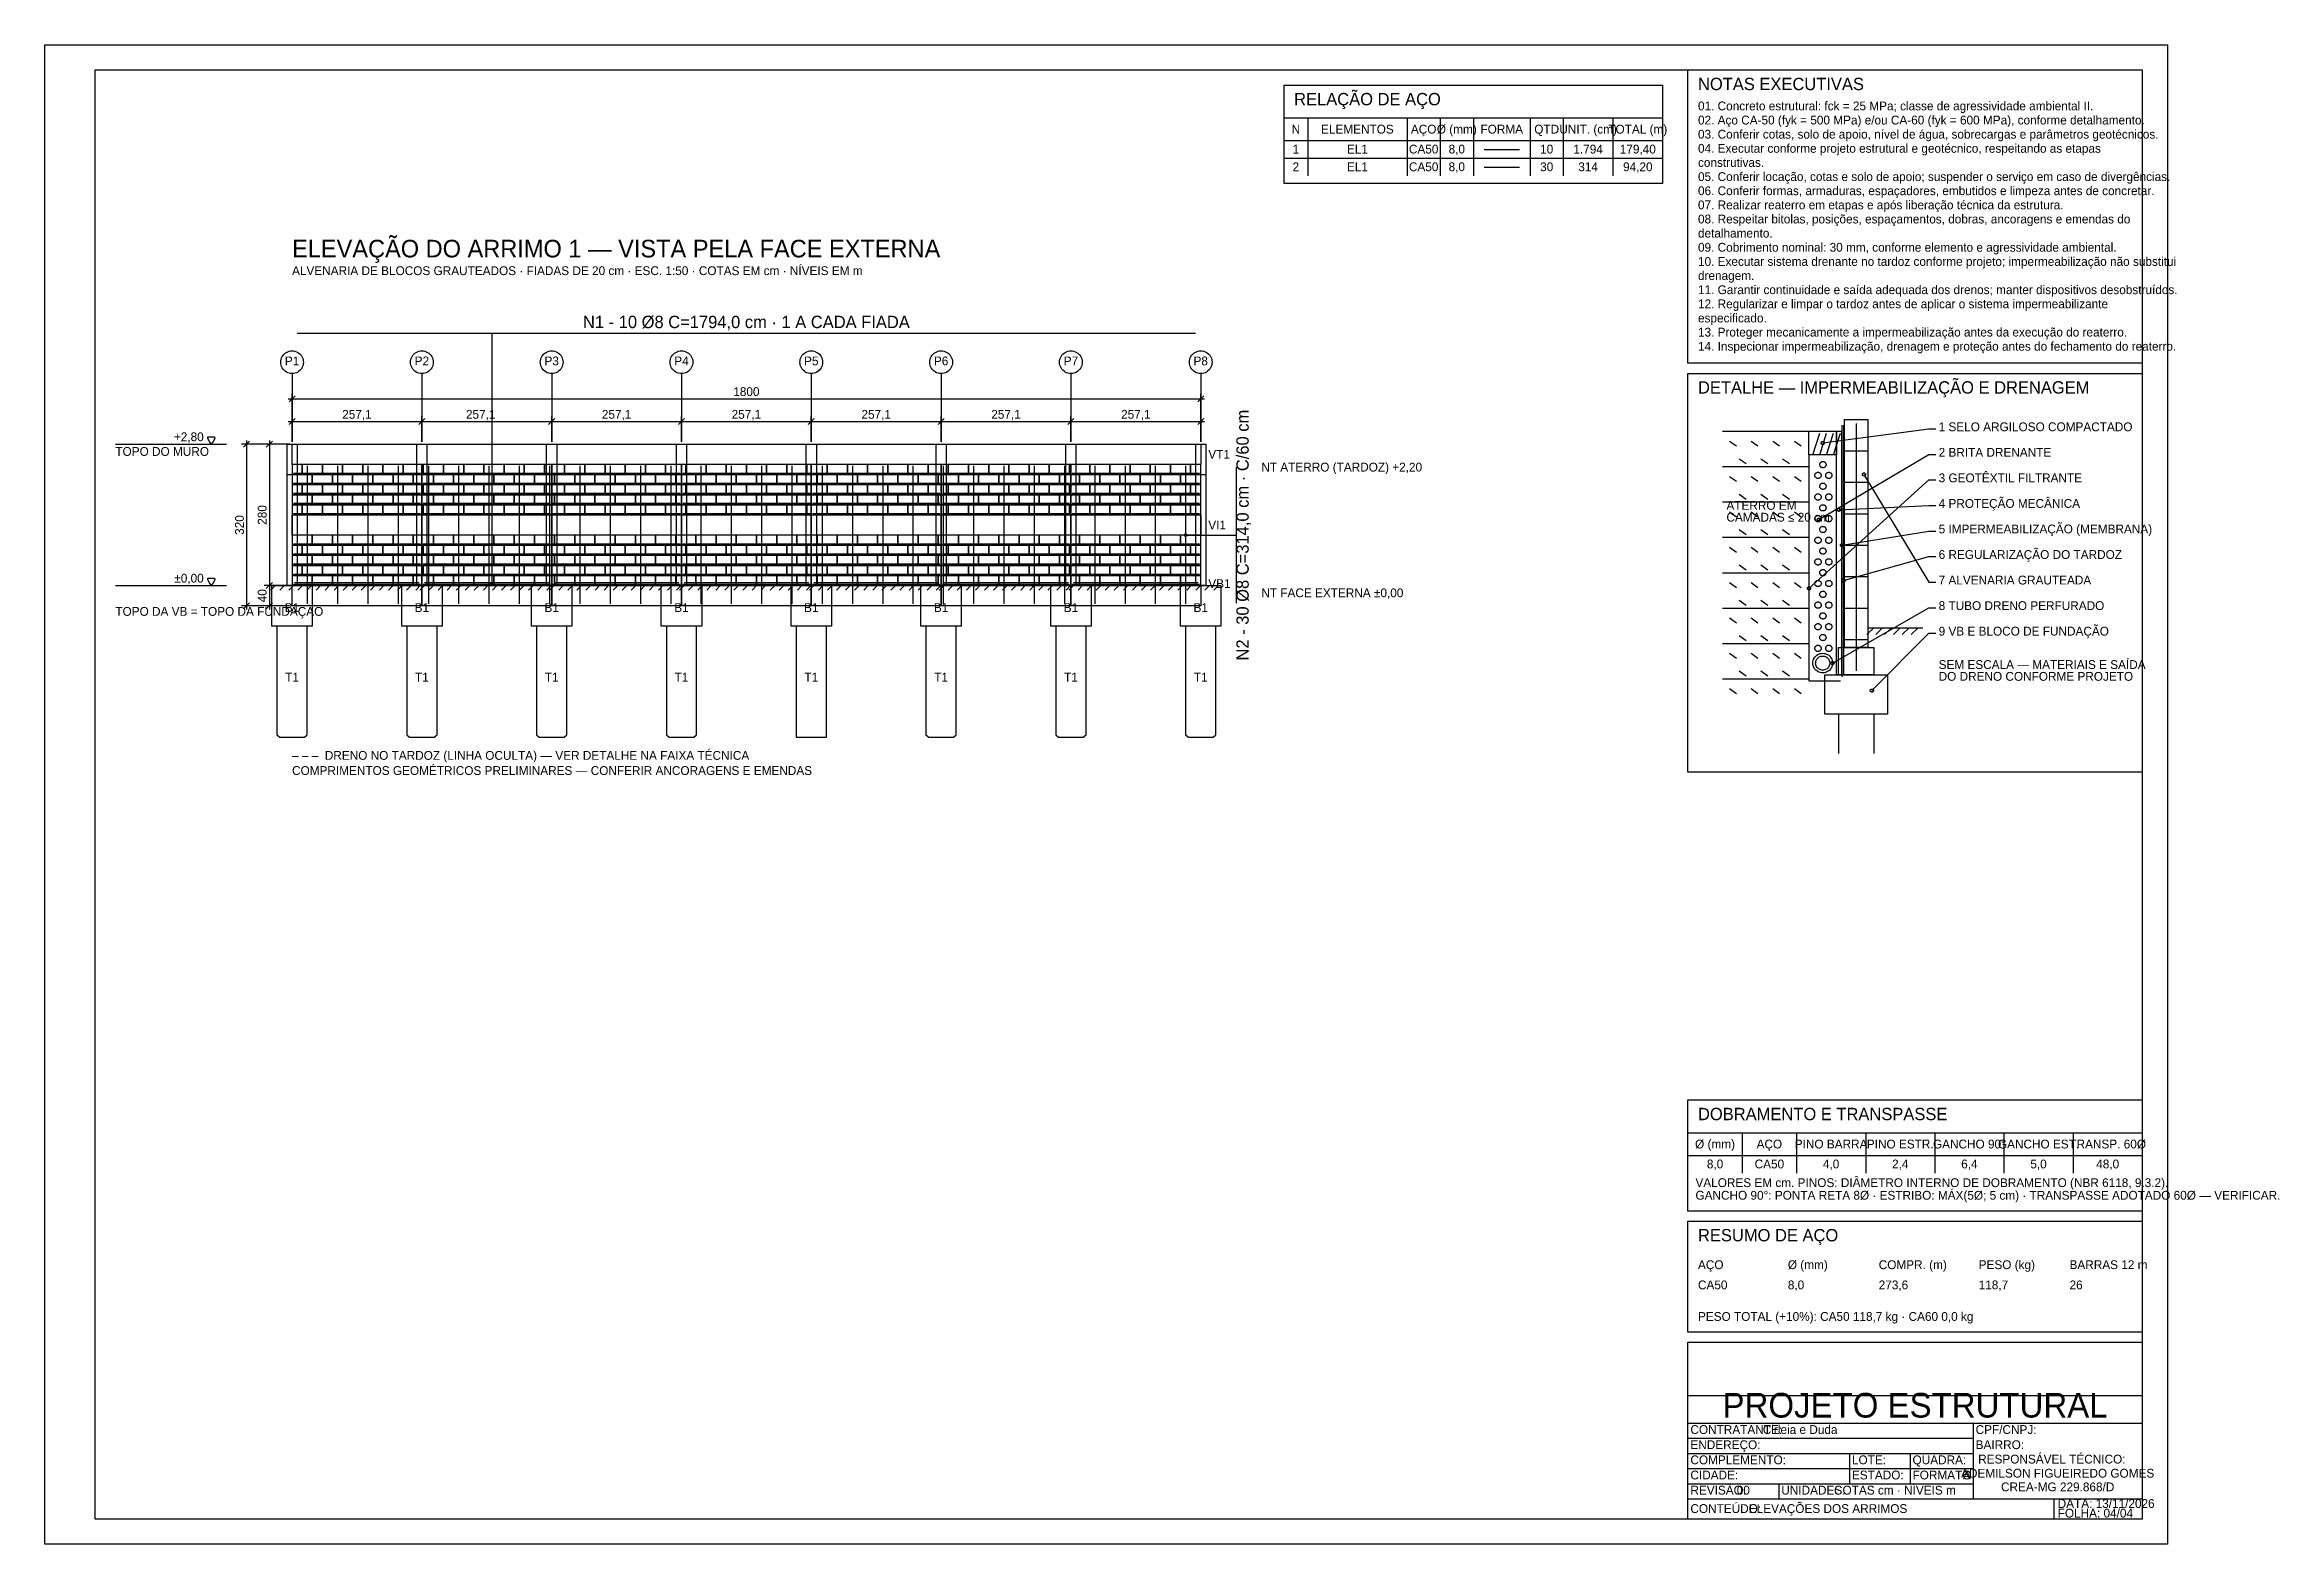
# Model space of a CAD drawing. Header units: millimetres. Extents: x 0 to 3648, y 0 to 594.
# Drawn here: x 2763 to 3648, y 0 to 594 of the extents above; entities that cross this region are included whole.
import ezdxf
from ezdxf.enums import TextEntityAlignment as Align

# ---------------------------------------------------------------- set-up
doc = ezdxf.new("R2010")
doc.units = ezdxf.units.MM
for name, color, linetype in [('ALVENARIA', 8, 'CONTINUOUS'), ('ARMADURAS', 1, 'CONTINUOUS'), ('COTAS', 4, 'CONTINUOUS'), ('EIXOS', 6, 'CONTINUOUS'), ('FORMAS', 7, 'CONTINUOUS'), ('MOLDURA', 7, 'CONTINUOUS'), ('SECUNDARIAS', 8, 'CONTINUOUS'), ('TEXTOS', 2, 'CONTINUOUS')]:
    doc.layers.add(name, color=color, linetype=linetype)

msp = doc.modelspace()

# ---------------------------------------------------------------- texts
at = {"layer": 'COTAS'}
for s, p in [('1800', (3041.00005, 454.83881)), ('257,1', (2886.71444, 445.83882)), ('257,1', (2935.74289, 445.83882)), ('257,1', (2989.57151, 445.83882)), ('257,1', (3041.00005, 445.83882)), ('257,1', (3092.42859, 445.83882)), ('257,1', (3143.85712, 445.83882)), ('257,1', (3195.28566, 445.83882))]:
    msp.add_text(s, height=3.49162, dxfattribs=at).set_placement(p, align=Align.CENTER)
for s, p in [('320', (2841.89999, 403.73882)), ('280', (2850.90014, 407.73883)), ('40', (2850.90014, 375.73881))]:
    msp.add_text(s, height=3.49162, rotation=90, dxfattribs=at).set_placement(p, align=Align.CENTER)
at = {"layer": 'TEXTOS'}
for s, height, p in [('RELAÇÃO DE AÇO', 4.88827, (3258, 570)), ('NOTAS EXECUTIVAS', 4.88827, (3418, 576)), ('01. Concreto estrutural: fck = 25 MPa; classe de agressividade ambiental II.', 3.49162, (3418, 568)), ('02. Aço CA-50 (fyk = 500 MPa) e/ou CA-60 (fyk = 600 MPa), conforme detalhamento.', 3.49162, (3418, 562.4)), ('03. Conferir cotas, solo de apoio, nível de água, sobrecargas e parâmetros geotécnicos.', 3.49162, (3418, 556.8)), ('04. Executar conforme projeto estrutural e geotécnico, respeitando as etapas', 3.49162, (3418, 551.2)), ('construtivas.', 3.49162, (3418, 545.6)), ('05. Conferir locação, cotas e solo de apoio; suspender o serviço em caso de divergências.', 3.49162, (3418, 540)), ('06. Conferir formas, armaduras, espaçadores, embutidos e limpeza antes de concretar.', 3.49162, (3418, 534.4)), ('07. Realizar reaterro em etapas e após liberação técnica da estrutura.', 3.49162, (3418, 528.8)), ('08. Respeitar bitolas, posições, espaçamentos, dobras, ancoragens e emendas do', 3.49162, (3418, 523.2)), ('ELEVAÇÃO DO ARRIMO 1 — VISTA PELA FACE EXTERNA', 6.98205, (2861.00005, 509.73881)), ('09. Cobrimento nominal: 30 mm, conforme elemento e agressividade ambiental.', 3.49162, (3418, 512)), ('detalhamento.', 3.49162, (3418, 517.6)), ('ALVENARIA DE BLOCOS GRAUTEADOS · FIADAS DE 20 cm · ESC. 1:50 · COTAS EM cm · NÍVEIS EM m', 3.49231, (2861.00005, 502.73882)), ('10. Executar sistema drenante no tardoz conforme projeto; impermeabilização não substitui', 3.49162, (3418, 506.4)), ('drenagem.', 3.49162, (3418, 500.8)), ('11. Garantir continuidade e saída adequada dos drenos; manter dispositivos desobstruídos.', 3.49162, (3418, 495.2)), ('especificado.', 3.49162, (3418, 484)), ('12. Regularizar e limpar o tardoz antes de aplicar o sistema impermeabilizante', 3.49162, (3418, 489.6)), ('13. Proteger mecanicamente a impermeabilização antes da execução do reaterro.', 3.49162, (3418, 478.4)), ('14. Inspecionar impermeabilização, drenagem e proteção antes do fechamento do reaterro.', 3.49162, (3418, 472.8)), ('DETALHE — IMPERMEABILIZAÇÃO E DRENAGEM', 4.88827, (3418, 455.80001)), ('1', 3.49162, (3513.34054, 440.9027)), ('SELO ARGILOSO COMPACTADO', 3.49162, (3517.23252, 440.9027)), ('TOPO DO MURO', 3.49162, (2791.00005, 431.13883)), ('2', 3.49162, (3513.34054, 430.78379)), ('BRITA DRENANTE', 3.49162, (3517.23252, 430.78379)), ('VT1', 3.49231, (3224.0001, 429.98882)), ('NT ATERRO (TARDOZ) +2,20', 3.49231, (3244.99995, 424.93881)), ('GEOTÊXTIL FILTRANTE', 3.49162, (3517.23252, 420.66487)), ('3', 3.49162, (3513.34054, 420.66487)), ('ATERRO EM', 3.49162, (3429.27554, 409.76757)), ('CAMADAS ≤ 20 cm', 3.49162, (3429.27554, 405.0973)), ('4', 3.49162, (3513.34054, 410.54594)), ('PROTEÇÃO MECÂNICA', 3.49162, (3517.23252, 410.54594)), ('VI1', 3.49231, (3224.0001, 401.98881)), ('5', 3.49162, (3513.34054, 400.42703)), ('IMPERMEABILIZAÇÃO (MEMBRANA)', 3.49162, (3517.23252, 400.42703)), ('6', 3.49162, (3513.34054, 390.30811)), ('REGULARIZAÇÃO DO TARDOZ', 3.49162, (3517.23252, 390.30811)), ('VB1', 3.49231, (3224.0001, 378.78882)), ('7', 3.49162, (3513.34054, 380.18918)), ('ALVENARIA GRAUTEADA', 3.49162, (3517.23252, 380.18918)), ('TOPO DA VB = TOPO DA FUNDAÇÃO', 3.49162, (2791.00005, 367.77574)), ('NT FACE EXTERNA ±0,00', 3.49231, (3244.99995, 375.13882)), ('8', 3.49162, (3513.34054, 370.07027)), ('TUBO DRENO PERFURADO', 3.49162, (3517.23252, 370.07027)), ('9', 3.49162, (3513.34054, 359.95135)), ('VB E BLOCO DE FUNDAÇÃO', 3.49162, (3517.23252, 359.95135)), ('SEM ESCALA — MATERIAIS E SAÍDA', 3.49162, (3513.34054, 346.71891)), ('DO DRENO CONFORME PROJETO', 3.49162, (3513.34054, 342.04864)), ('– – –  DRENO NO TARDOZ (LINHA OCULTA) — VER DETALHE NA FAIXA TÉCNICA', 3.49231, (2861.00005, 310.73881)), ('COMPRIMENTOS GEOMÉTRICOS PRELIMINARES — CONFERIR ANCORAGENS E EMENDAS', 3.49231, (2861.00005, 304.73881)), ('DOBRAMENTO E TRANSPASSE', 4.88827, (3418, 167.99999)), ('VALORES EM cm. PINOS: DIÂMETRO INTERNO DE DOBRAMENTO (NBR 6118, 9.3.2).', 3.49162, (3416.9999, 141.5)), ('GANCHO 90°: PONTA RETA 8Ø · ESTRIBO: MÁX(5Ø; 5 cm) · TRANSPASSE ADOTADO 60Ø — VERIFICAR.', 3.49162, (3416.9999, 136.5)), ('RESUMO DE AÇO', 4.88827, (3418, 120.00001)), ('AÇO', 3.49162, (3418, 109)), ('Ø (mm)', 3.49162, (3453.59996, 109)), ('COMPR. (m)', 3.49162, (3489.60006, 109)), ('PESO (kg)', 3.49162, (3529.19992, 109)), ('BARRAS 12 m', 3.49162, (3565.20002, 109)), ('CA50', 3.49162, (3418, 101.00001)), ('8,0', 3.49162, (3453.59996, 101.00001)), ('273,6', 3.49162, (3489.60006, 101.00001)), ('118,7', 3.49162, (3529.19992, 101.00001)), ('26', 3.49162, (3565.20002, 101.00001)), ('PESO TOTAL (+10%): CA50 118,7 kg · CA60 0,0 kg', 3.49162, (3418, 88.50001)), ('CONTRATANTE:', 3.49162, (3414.99995, 43.70002)), ('Cirleia e Duda', 3.49162, (3443.68359, 43.70002)), ('CPF/CNPJ:', 3.49162, (3528, 43.70002)), ('ENDEREÇO:', 3.49162, (3414.99995, 37.69998)), ('BAIRRO:', 3.49162, (3528, 37.69998)), ('RESPONSÁVEL TÉCNICO:', 3.49162, (3529.0001, 31.99999)), ('COMPLEMENTO:', 3.49162, (3414.99995, 31.70001)), ('CIDADE:', 3.49162, (3414.99995, 25.69997)), ('LOTE:', 3.49162, (3479.0001, 31.70001)), ('ESTADO:', 3.49162, (3479.0001, 25.69997)), ('QUADRA:', 3.49162, (3503, 31.70001)), ('FORMATO:', 3.49162, (3503, 25.69997)), ('A', 3.49162, (3522.97997, 25.69997)), ('REVISÃO:', 3.49162, (3414.99995, 19.69999)), ('00', 3.49162, (3433.37059, 19.69999)), ('UNIDADES:', 3.49162, (3451.00005, 19.69999)), ('COTAS cm · NÍVEIS m', 3.49162, (3471.904, 19.69999)), ('DATA: 13/11/2026', 3.49162, (3560.5, 14.40002)), ('CONTEÚDO:', 3.49162, (3414.99995, 12.4)), ('ELEVAÇÕES DOS ARRIMOS', 3.49162, (3438.13271, 12.4)), ('FOLHA: 04/04', 3.49162, (3560.5, 10.6))]:
    msp.add_text(s, height=height, dxfattribs=at).set_placement(p)
for s, height, p in [('N', 3.49162, (3258.6876, 558.8)), ('ELEMENTOS', 3.49162, (3283.0626, 558.8)), ('AÇO', 3.49162, (3309.3126, 558.8)), ('Ø (mm)', 3.49162, (3322.4376, 558.8)), ('FORMA', 3.49162, (3340.2501, 558.8)), ('QTD', 3.49162, (3358.0626, 558.8)), ('UNIT. (cm)', 3.49162, (3374.46885, 558.8)), ('TOTAL (m)', 3.49162, (3394.15635, 558.8)), ('1', 3.49162, (3258.6876, 550.9)), ('EL1', 3.49162, (3283.0626, 550.9)), ('CA50', 3.49162, (3309.3126, 550.9)), ('8,0', 3.49162, (3322.4376, 550.9)), ('10', 3.49162, (3358.0626, 550.9)), ('1.794', 3.49162, (3374.46885, 550.9)), ('179,40', 3.49162, (3394.15635, 550.9)), ('2', 3.49162, (3258.6876, 543.9)), ('EL1', 3.49162, (3283.0626, 543.9)), ('CA50', 3.49162, (3309.3126, 543.9)), ('8,0', 3.49162, (3322.4376, 543.9)), ('30', 3.49162, (3358.0626, 543.9)), ('314', 3.49162, (3374.46885, 543.9)), ('94,20', 3.49162, (3394.15635, 543.9)), ('N1 - 10 Ø8 C=1794,0 cm · 1 A CADA FIADA', 4.88718, (3041.00005, 481.73882)), ('P1', 3.49162, (2861.00005, 466.98881)), ('P2', 3.49162, (2912.42859, 466.98881)), ('P3', 3.49162, (2963.85712, 466.98881)), ('P4', 3.49162, (3015.28566, 466.98881)), ('P5', 3.49162, (3066.71444, 466.98881)), ('P6', 3.49162, (3118.14298, 466.98881)), ('P7', 3.49162, (3169.57151, 466.98881)), ('P8', 3.49162, (3221.00005, 466.98881)), ('B1', 3.49231, (2861.00005, 369.28881)), ('B1', 3.49231, (2912.42859, 369.28881)), ('B1', 3.49231, (2963.85712, 369.28881)), ('B1', 3.49231, (3015.28566, 369.28881)), ('B1', 3.49231, (3066.71444, 369.28881)), ('B1', 3.49231, (3118.14298, 369.28881)), ('B1', 3.49231, (3169.57151, 369.28881)), ('B1', 3.49231, (3221.00005, 369.28881)), ('T1', 3.49231, (2861.00005, 341.73882)), ('T1', 3.49231, (2912.42859, 341.73882)), ('T1', 3.49231, (2963.85712, 341.73882)), ('T1', 3.49231, (3015.28566, 341.73882)), ('T1', 3.49231, (3066.71444, 341.73882)), ('T1', 3.49231, (3118.14298, 341.73882)), ('T1', 3.49231, (3169.57151, 341.73882)), ('T1', 3.49231, (3221.00005, 341.73882)), ('Ø (mm)', 3.49162, (3424.76082, 156.80001)), ('AÇO', 3.49162, (3446.28275, 156.80001)), ('PINO BARRA', 3.49162, (3470.73913, 156.80001)), ('PINO ESTR.', 3.49162, (3498.13046, 156.80001)), ('GANCHO 90°', 3.49162, (3525.52178, 156.80001)), ('GANCHO EST.', 3.49162, (3552.91311, 156.80001)), ('TRANSP. 60Ø', 3.49162, (3580.30444, 156.80001)), ('8,0', 3.49162, (3424.76082, 148.9)), ('CA50', 3.49162, (3446.28275, 148.9)), ('4,0', 3.49162, (3470.73913, 148.9)), ('2,4', 3.49162, (3498.13046, 148.9)), ('6,4', 3.49162, (3525.52178, 148.9)), ('5,0', 3.49162, (3552.91311, 148.9)), ('48,0', 3.49162, (3580.30444, 148.9)), ('PROJETO ESTRUTURAL', 9.77654, (3504.0001, 50.19998)), ('ADEMILSON FIGUEIREDO GOMES', 3.49162, (3560.5, 26.40003)), ('CREA-MG 229.868/D', 3.49162, (3560.5, 21.00001))]:
    msp.add_text(s, height=height, dxfattribs=at).set_placement(p, align=Align.CENTER)
msp.add_text('N2 - 30 Ø8 C=314,0 cm · C/60 cm', height=4.88718, rotation=90, dxfattribs=at).set_placement((3239.99995, 399.73881), align=Align.CENTER)
for s, p in [('+2,80', (2826.00005, 436.93883)), ('±0,00', (2826.00005, 380.93882))]:
    msp.add_text(s, height=3.49162, dxfattribs=at).set_placement(p, align=Align.RIGHT)

# ---------------------------------------------------------------- linework, layer by layer
at = {"layer": 'ALVENARIA'}
for p, q in [((2864.99995, 427.73883), (2861.00005, 427.73883)), ((2861.00005, 427.73883), (2861.00005, 423.73882)), ((2864.99995, 423.73882), (2864.99995, 427.73883)), ((2873, 427.73883), (2864.99995, 427.73883)), ((2864.99995, 427.73883), (2864.99995, 423.73882)), ((2873, 423.73882), (2873, 427.73883)), ((2881.00005, 427.73883), (2873, 427.73883)), ((2873, 427.73883), (2873, 423.73882)), ((2881.00005, 423.73882), (2881.00005, 427.73883)), ((2889.0001, 427.73883), (2881.00005, 427.73883)), ((2881.00005, 427.73883), (2881.00005, 423.73882)), ((2889.0001, 423.73882), (2889.0001, 427.73883)), ((2897.00015, 427.73883), (2889.0001, 427.73883)), ((2889.0001, 427.73883), (2889.0001, 423.73882)), ((2897.00015, 423.73882), (2897.00015, 427.73883)), ((2904.99995, 427.73883), (2897.00015, 427.73883)), ((2897.00015, 427.73883), (2897.00015, 423.73882)), ((2904.99995, 423.73882), (2904.99995, 427.73883)), ((2912.42859, 427.73883), (2904.99995, 427.73883)), ((2904.99995, 427.73883), (2904.99995, 423.73882)), ((2912.42859, 423.73882), (2912.42859, 427.73883)), ((2913, 427.73883), (2912.42859, 427.73883)), ((2912.42859, 427.73883), (2912.42859, 423.73882)), ((2913, 423.73882), (2913, 427.73883)), ((2921.00005, 427.73883), (2913, 427.73883)), ((2913, 427.73883), (2913, 423.73882)), ((2921.00005, 423.73882), (2921.00005, 427.73883)), ((2929.0001, 427.73883), (2921.00005, 427.73883)), ((2921.00005, 427.73883), (2921.00005, 423.73882)), ((2929.0001, 423.73882), (2929.0001, 427.73883)), ((2937.00015, 427.73883), (2929.0001, 427.73883)), ((2929.0001, 427.73883), (2929.0001, 423.73882)), ((2937.00015, 423.73882), (2937.00015, 427.73883)), ((2944.99995, 427.73883), (2937.00015, 427.73883)), ((2937.00015, 427.73883), (2937.00015, 423.73882)), ((2944.99995, 423.73882), (2944.99995, 427.73883)), ((2953, 427.73883), (2944.99995, 427.73883)), ((2944.99995, 427.73883), (2944.99995, 423.73882)), ((2953, 423.73882), (2953, 427.73883)), ((2961.00005, 427.73883), (2953, 427.73883)), ((2953, 427.73883), (2953, 423.73882)), ((2961.00005, 423.73882), (2961.00005, 427.73883)), ((2963.85712, 427.73883), (2961.00005, 427.73883)), ((2961.00005, 427.73883), (2961.00005, 423.73882)), ((2963.85712, 423.73882), (2963.85712, 427.73883)), ((2969.0001, 427.73883), (2963.85712, 427.73883)), ((2963.85712, 427.73883), (2963.85712, 423.73882)), ((2969.0001, 423.73882), (2969.0001, 427.73883)), ((2977.00015, 427.73883), (2969.0001, 427.73883)), ((2969.0001, 427.73883), (2969.0001, 423.73882)), ((2977.00015, 423.73882), (2977.00015, 427.73883)), ((2984.99995, 427.73883), (2977.00015, 427.73883)), ((2977.00015, 427.73883), (2977.00015, 423.73882)), ((2984.99995, 423.73882), (2984.99995, 427.73883)), ((2993, 427.73883), (2984.99995, 427.73883)), ((2984.99995, 427.73883), (2984.99995, 423.73882)), ((2993, 423.73882), (2993, 427.73883)), ((3001.00005, 427.73883), (2993, 427.73883)), ((2993, 427.73883), (2993, 423.73882)), ((3001.00005, 423.73882), (3001.00005, 427.73883)), ((3009.0001, 427.73883), (3001.00005, 427.73883)), ((3001.00005, 427.73883), (3001.00005, 423.73882)), ((3009.0001, 423.73882), (3009.0001, 427.73883)), ((3015.28566, 427.73883), (3009.0001, 427.73883)), ((3009.0001, 427.73883), (3009.0001, 423.73882)), ((3015.28566, 423.73882), (3015.28566, 427.73883)), ((3017.00015, 427.73883), (3015.28566, 427.73883)), ((3015.28566, 427.73883), (3015.28566, 423.73882)), ((3017.00015, 423.73882), (3017.00015, 427.73883)), ((3024.99995, 427.73883), (3017.00015, 427.73883)), ((3017.00015, 427.73883), (3017.00015, 423.73882)), ((3024.99995, 423.73882), (3024.99995, 427.73883)), ((3033, 427.73883), (3024.99995, 427.73883)), ((3024.99995, 427.73883), (3024.99995, 423.73882)), ((3033, 423.73882), (3033, 427.73883)), ((3041.00005, 427.73883), (3033, 427.73883)), ((3033, 427.73883), (3033, 423.73882)), ((3041.00005, 423.73882), (3041.00005, 427.73883)), ((3049.0001, 427.73883), (3041.00005, 427.73883)), ((3041.00005, 427.73883), (3041.00005, 423.73882)), ((3049.0001, 423.73882), (3049.0001, 427.73883)), ((3057.00015, 427.73883), (3049.0001, 427.73883)), ((3049.0001, 427.73883), (3049.0001, 423.73882)), ((3057.00015, 423.73882), (3057.00015, 427.73883)), ((3064.99995, 427.73883), (3057.00015, 427.73883)), ((3057.00015, 427.73883), (3057.00015, 423.73882)), ((3064.99995, 423.73882), (3064.99995, 427.73883)), ((3066.71444, 427.73883), (3064.99995, 427.73883)), ((3064.99995, 427.73883), (3064.99995, 423.73882)), ((3066.71444, 423.73882), (3066.71444, 427.73883)), ((3073, 427.73883), (3066.71444, 427.73883)), ((3066.71444, 427.73883), (3066.71444, 423.73882)), ((3073, 423.73882), (3073, 427.73883)), ((3081.00005, 427.73883), (3073, 427.73883)), ((3073, 427.73883), (3073, 423.73882)), ((3081.00005, 423.73882), (3081.00005, 427.73883)), ((3089.0001, 427.73883), (3081.00005, 427.73883)), ((3081.00005, 427.73883), (3081.00005, 423.73882)), ((3089.0001, 423.73882), (3089.0001, 427.73883)), ((3097.00015, 427.73883), (3089.0001, 427.73883)), ((3089.0001, 427.73883), (3089.0001, 423.73882)), ((3097.00015, 423.73882), (3097.00015, 427.73883)), ((3104.99995, 427.73883), (3097.00015, 427.73883)), ((3097.00015, 427.73883), (3097.00015, 423.73882)), ((3104.99995, 423.73882), (3104.99995, 427.73883)), ((3113, 427.73883), (3104.99995, 427.73883)), ((3104.99995, 427.73883), (3104.99995, 423.73882)), ((3113, 423.73882), (3113, 427.73883)), ((3118.14298, 427.73883), (3113, 427.73883)), ((3113, 427.73883), (3113, 423.73882)), ((3118.14298, 423.73882), (3118.14298, 427.73883)), ((3121.00005, 427.73883), (3118.14298, 427.73883)), ((3118.14298, 427.73883), (3118.14298, 423.73882)), ((3121.00005, 423.73882), (3121.00005, 427.73883)), ((3129.0001, 427.73883), (3121.00005, 427.73883)), ((3121.00005, 427.73883), (3121.00005, 423.73882)), ((3129.0001, 423.73882), (3129.0001, 427.73883)), ((3137.00015, 427.73883), (3129.0001, 427.73883)), ((3129.0001, 427.73883), (3129.0001, 423.73882)), ((3137.00015, 423.73882), (3137.00015, 427.73883)), ((3144.99995, 427.73883), (3137.00015, 427.73883)), ((3137.00015, 427.73883), (3137.00015, 423.73882)), ((3144.99995, 423.73882), (3144.99995, 427.73883)), ((3153, 427.73883), (3144.99995, 427.73883)), ((3144.99995, 427.73883), (3144.99995, 423.73882)), ((3153, 423.73882), (3153, 427.73883)), ((3161.00005, 427.73883), (3153, 427.73883)), ((3153, 427.73883), (3153, 423.73882)), ((3161.00005, 423.73882), (3161.00005, 427.73883)), ((3169.0001, 427.73883), (3161.00005, 427.73883)), ((3161.00005, 427.73883), (3161.00005, 423.73882)), ((3169.0001, 423.73882), (3169.0001, 427.73883)), ((3169.57151, 427.73883), (3169.0001, 427.73883)), ((3169.0001, 427.73883), (3169.0001, 423.73882)), ((3169.57151, 423.73882), (3169.57151, 427.73883)), ((3177.00015, 427.73883), (3169.57151, 427.73883)), ((3169.57151, 427.73883), (3169.57151, 423.73882)), ((3177.00015, 423.73882), (3177.00015, 427.73883)), ((3184.99995, 427.73883), (3177.00015, 427.73883)), ((3177.00015, 427.73883), (3177.00015, 423.73882)), ((3184.99995, 423.73882), (3184.99995, 427.73883)), ((3193, 427.73883), (3184.99995, 427.73883)), ((3184.99995, 427.73883), (3184.99995, 423.73882)), ((3193, 423.73882), (3193, 427.73883)), ((3201.00005, 427.73883), (3193, 427.73883)), ((3193, 427.73883), (3193, 423.73882)), ((3201.00005, 423.73882), (3201.00005, 427.73883)), ((3209.0001, 427.73883), (3201.00005, 427.73883)), ((3201.00005, 427.73883), (3201.00005, 423.73882)), ((3209.0001, 423.73882), (3209.0001, 427.73883)), ((3217.00015, 427.73883), (3209.0001, 427.73883)), ((3209.0001, 427.73883), (3209.0001, 423.73882)), ((3217.00015, 423.73882), (3217.00015, 427.73883)), ((3221.00005, 427.73883), (3217.00015, 427.73883)), ((3217.00015, 427.73883), (3217.00015, 423.73882)), ((3221.00005, 423.73882), (3221.00005, 427.73883)), ((3475.97827, 433.11892), (3485.31896, 433.11892)), ((2869.0001, 423.73882), (2861.00005, 423.73882)), ((2861.00005, 423.73882), (2861.00005, 419.73881)), ((2861.00005, 423.73882), (2864.99995, 423.73882)), ((2864.99995, 419.73881), (2861.00005, 419.73881)), ((2861.00005, 419.73881), (2861.00005, 415.73881)), ((2861.00005, 419.73881), (2869.0001, 419.73881)), ((2864.99995, 423.73882), (2873, 423.73882)), ((2864.99995, 415.73881), (2864.99995, 419.73881)), ((2873, 419.73881), (2864.99995, 419.73881)), ((2864.99995, 419.73881), (2864.99995, 415.73881)), ((2869.0001, 419.73881), (2869.0001, 423.73882)), ((2877.00015, 423.73882), (2869.0001, 423.73882)), ((2869.0001, 423.73882), (2869.0001, 419.73881)), ((2869.0001, 419.73881), (2877.00015, 419.73881)), ((2873, 423.73882), (2881.00005, 423.73882)), ((2873, 415.73881), (2873, 419.73881)), ((2881.00005, 419.73881), (2873, 419.73881)), ((2873, 419.73881), (2873, 415.73881)), ((2877.00015, 419.73881), (2877.00015, 423.73882)), ((2884.99995, 423.73882), (2877.00015, 423.73882)), ((2877.00015, 423.73882), (2877.00015, 419.73881)), ((2877.00015, 419.73881), (2884.99995, 419.73881)), ((2881.00005, 423.73882), (2889.0001, 423.73882)), ((2881.00005, 415.73881), (2881.00005, 419.73881)), ((2889.0001, 419.73881), (2881.00005, 419.73881)), ((2881.00005, 419.73881), (2881.00005, 415.73881)), ((2884.99995, 419.73881), (2884.99995, 423.73882)), ((2893, 423.73882), (2884.99995, 423.73882)), ((2884.99995, 423.73882), (2884.99995, 419.73881)), ((2884.99995, 419.73881), (2893, 419.73881)), ((2889.0001, 423.73882), (2897.00015, 423.73882)), ((2889.0001, 415.73881), (2889.0001, 419.73881)), ((2897.00015, 419.73881), (2889.0001, 419.73881)), ((2889.0001, 419.73881), (2889.0001, 415.73881)), ((2893, 419.73881), (2893, 423.73882)), ((2901.00005, 423.73882), (2893, 423.73882)), ((2893, 423.73882), (2893, 419.73881)), ((2893, 419.73881), (2901.00005, 419.73881)), ((2897.00015, 423.73882), (2904.99995, 423.73882)), ((2897.00015, 415.73881), (2897.00015, 419.73881)), ((2904.99995, 419.73881), (2897.00015, 419.73881)), ((2897.00015, 419.73881), (2897.00015, 415.73881)), ((2901.00005, 419.73881), (2901.00005, 423.73882)), ((2909.0001, 423.73882), (2901.00005, 423.73882)), ((2901.00005, 423.73882), (2901.00005, 419.73881)), ((2901.00005, 419.73881), (2909.0001, 419.73881)), ((2904.99995, 423.73882), (2912.42859, 423.73882)), ((2904.99995, 415.73881), (2904.99995, 419.73881)), ((2912.42859, 419.73881), (2904.99995, 419.73881)), ((2904.99995, 419.73881), (2904.99995, 415.73881)), ((2909.0001, 419.73881), (2909.0001, 423.73882)), ((2912.42859, 423.73882), (2909.0001, 423.73882)), ((2909.0001, 423.73882), (2909.0001, 419.73881)), ((2909.0001, 419.73881), (2912.42859, 419.73881)), ((2912.42859, 419.73881), (2912.42859, 423.73882)), ((2917.00015, 423.73882), (2912.42859, 423.73882)), ((2912.42859, 423.73882), (2912.42859, 419.73881)), ((2912.42859, 423.73882), (2913, 423.73882)), ((2912.42859, 415.73881), (2912.42859, 419.73881)), ((2913, 419.73881), (2912.42859, 419.73881)), ((2912.42859, 419.73881), (2912.42859, 415.73881)), ((2912.42859, 419.73881), (2917.00015, 419.73881)), ((2913, 423.73882), (2921.00005, 423.73882)), ((2913, 415.73881), (2913, 419.73881)), ((2921.00005, 419.73881), (2913, 419.73881)), ((2913, 419.73881), (2913, 415.73881)), ((2917.00015, 419.73881), (2917.00015, 423.73882)), ((2924.99995, 423.73882), (2917.00015, 423.73882)), ((2917.00015, 423.73882), (2917.00015, 419.73881)), ((2917.00015, 419.73881), (2924.99995, 419.73881)), ((2921.00005, 423.73882), (2929.0001, 423.73882)), ((2921.00005, 415.73881), (2921.00005, 419.73881)), ((2929.0001, 419.73881), (2921.00005, 419.73881)), ((2921.00005, 419.73881), (2921.00005, 415.73881)), ((2924.99995, 419.73881), (2924.99995, 423.73882)), ((2933, 423.73882), (2924.99995, 423.73882)), ((2924.99995, 423.73882), (2924.99995, 419.73881)), ((2924.99995, 419.73881), (2933, 419.73881)), ((2929.0001, 423.73882), (2937.00015, 423.73882)), ((2929.0001, 415.73881), (2929.0001, 419.73881)), ((2937.00015, 419.73881), (2929.0001, 419.73881)), ((2929.0001, 419.73881), (2929.0001, 415.73881)), ((2933, 419.73881), (2933, 423.73882)), ((2941.00005, 423.73882), (2933, 423.73882)), ((2933, 423.73882), (2933, 419.73881)), ((2933, 419.73881), (2941.00005, 419.73881)), ((2937.00015, 423.73882), (2944.99995, 423.73882)), ((2937.00015, 415.73881), (2937.00015, 419.73881)), ((2944.99995, 419.73881), (2937.00015, 419.73881)), ((2937.00015, 419.73881), (2937.00015, 415.73881)), ((2941.00005, 419.73881), (2941.00005, 423.73882)), ((2949.0001, 423.73882), (2941.00005, 423.73882)), ((2941.00005, 423.73882), (2941.00005, 419.73881)), ((2941.00005, 419.73881), (2949.0001, 419.73881)), ((2944.99995, 423.73882), (2953, 423.73882)), ((2944.99995, 415.73881), (2944.99995, 419.73881)), ((2953, 419.73881), (2944.99995, 419.73881)), ((2944.99995, 419.73881), (2944.99995, 415.73881)), ((2949.0001, 419.73881), (2949.0001, 423.73882)), ((2957.00015, 423.73882), (2949.0001, 423.73882)), ((2949.0001, 423.73882), (2949.0001, 419.73881)), ((2949.0001, 419.73881), (2957.00015, 419.73881)), ((2953, 423.73882), (2961.00005, 423.73882)), ((2953, 415.73881), (2953, 419.73881)), ((2961.00005, 419.73881), (2953, 419.73881)), ((2953, 419.73881), (2953, 415.73881)), ((2957.00015, 419.73881), (2957.00015, 423.73882)), ((2963.85712, 423.73882), (2957.00015, 423.73882)), ((2957.00015, 423.73882), (2957.00015, 419.73881)), ((2957.00015, 419.73881), (2963.85712, 419.73881)), ((2961.00005, 423.73882), (2963.85712, 423.73882)), ((2961.00005, 415.73881), (2961.00005, 419.73881)), ((2963.85712, 419.73881), (2961.00005, 419.73881)), ((2961.00005, 419.73881), (2961.00005, 415.73881)), ((2963.85712, 419.73881), (2963.85712, 423.73882)), ((2964.99995, 423.73882), (2963.85712, 423.73882)), ((2963.85712, 423.73882), (2963.85712, 419.73881)), ((2963.85712, 423.73882), (2969.0001, 423.73882)), ((2963.85712, 415.73881), (2963.85712, 419.73881)), ((2969.0001, 419.73881), (2963.85712, 419.73881)), ((2963.85712, 419.73881), (2963.85712, 415.73881)), ((2963.85712, 419.73881), (2964.99995, 419.73881)), ((2964.99995, 419.73881), (2964.99995, 423.73882)), ((2973, 423.73882), (2964.99995, 423.73882)), ((2964.99995, 423.73882), (2964.99995, 419.73881)), ((2964.99995, 419.73881), (2973, 419.73881)), ((2969.0001, 423.73882), (2977.00015, 423.73882)), ((2969.0001, 415.73881), (2969.0001, 419.73881)), ((2977.00015, 419.73881), (2969.0001, 419.73881)), ((2969.0001, 419.73881), (2969.0001, 415.73881)), ((2973, 419.73881), (2973, 423.73882)), ((2981.00005, 423.73882), (2973, 423.73882)), ((2973, 423.73882), (2973, 419.73881)), ((2973, 419.73881), (2981.00005, 419.73881)), ((2977.00015, 423.73882), (2984.99995, 423.73882)), ((2977.00015, 415.73881), (2977.00015, 419.73881)), ((2984.99995, 419.73881), (2977.00015, 419.73881)), ((2977.00015, 419.73881), (2977.00015, 415.73881)), ((2981.00005, 419.73881), (2981.00005, 423.73882)), ((2989.0001, 423.73882), (2981.00005, 423.73882)), ((2981.00005, 423.73882), (2981.00005, 419.73881)), ((2981.00005, 419.73881), (2989.0001, 419.73881)), ((2984.99995, 423.73882), (2993, 423.73882)), ((2984.99995, 415.73881), (2984.99995, 419.73881)), ((2993, 419.73881), (2984.99995, 419.73881)), ((2984.99995, 419.73881), (2984.99995, 415.73881)), ((2989.0001, 419.73881), (2989.0001, 423.73882)), ((2997.00015, 423.73882), (2989.0001, 423.73882)), ((2989.0001, 423.73882), (2989.0001, 419.73881)), ((2989.0001, 419.73881), (2997.00015, 419.73881)), ((2993, 423.73882), (3001.00005, 423.73882)), ((2993, 415.73881), (2993, 419.73881)), ((3001.00005, 419.73881), (2993, 419.73881)), ((2993, 419.73881), (2993, 415.73881)), ((2997.00015, 419.73881), (2997.00015, 423.73882)), ((3004.99995, 423.73882), (2997.00015, 423.73882)), ((2997.00015, 423.73882), (2997.00015, 419.73881)), ((2997.00015, 419.73881), (3004.99995, 419.73881)), ((3001.00005, 423.73882), (3009.0001, 423.73882)), ((3001.00005, 415.73881), (3001.00005, 419.73881)), ((3009.0001, 419.73881), (3001.00005, 419.73881)), ((3001.00005, 419.73881), (3001.00005, 415.73881)), ((3004.99995, 419.73881), (3004.99995, 423.73882)), ((3013, 423.73882), (3004.99995, 423.73882)), ((3004.99995, 423.73882), (3004.99995, 419.73881)), ((3004.99995, 419.73881), (3013, 419.73881)), ((3009.0001, 423.73882), (3015.28566, 423.73882)), ((3009.0001, 415.73881), (3009.0001, 419.73881)), ((3015.28566, 419.73881), (3009.0001, 419.73881)), ((3009.0001, 419.73881), (3009.0001, 415.73881)), ((3013, 419.73881), (3013, 423.73882)), ((3015.28566, 423.73882), (3013, 423.73882)), ((3013, 423.73882), (3013, 419.73881)), ((3013, 419.73881), (3015.28566, 419.73881)), ((3015.28566, 419.73881), (3015.28566, 423.73882)), ((3021.00005, 423.73882), (3015.28566, 423.73882)), ((3015.28566, 423.73882), (3015.28566, 419.73881)), ((3015.28566, 423.73882), (3017.00015, 423.73882)), ((3015.28566, 415.73881), (3015.28566, 419.73881)), ((3017.00015, 419.73881), (3015.28566, 419.73881)), ((3015.28566, 419.73881), (3015.28566, 415.73881)), ((3015.28566, 419.73881), (3021.00005, 419.73881)), ((3017.00015, 423.73882), (3024.99995, 423.73882)), ((3017.00015, 415.73881), (3017.00015, 419.73881)), ((3024.99995, 419.73881), (3017.00015, 419.73881)), ((3017.00015, 419.73881), (3017.00015, 415.73881)), ((3021.00005, 419.73881), (3021.00005, 423.73882)), ((3029.0001, 423.73882), (3021.00005, 423.73882)), ((3021.00005, 423.73882), (3021.00005, 419.73881)), ((3021.00005, 419.73881), (3029.0001, 419.73881)), ((3024.99995, 423.73882), (3033, 423.73882)), ((3024.99995, 415.73881), (3024.99995, 419.73881)), ((3033, 419.73881), (3024.99995, 419.73881)), ((3024.99995, 419.73881), (3024.99995, 415.73881)), ((3029.0001, 419.73881), (3029.0001, 423.73882)), ((3037.00015, 423.73882), (3029.0001, 423.73882)), ((3029.0001, 423.73882), (3029.0001, 419.73881)), ((3029.0001, 419.73881), (3037.00015, 419.73881)), ((3033, 423.73882), (3041.00005, 423.73882)), ((3033, 415.73881), (3033, 419.73881)), ((3041.00005, 419.73881), (3033, 419.73881)), ((3033, 419.73881), (3033, 415.73881)), ((3037.00015, 419.73881), (3037.00015, 423.73882)), ((3044.99995, 423.73882), (3037.00015, 423.73882)), ((3037.00015, 423.73882), (3037.00015, 419.73881)), ((3037.00015, 419.73881), (3044.99995, 419.73881)), ((3041.00005, 423.73882), (3049.0001, 423.73882)), ((3041.00005, 415.73881), (3041.00005, 419.73881)), ((3049.0001, 419.73881), (3041.00005, 419.73881)), ((3041.00005, 419.73881), (3041.00005, 415.73881)), ((3044.99995, 419.73881), (3044.99995, 423.73882)), ((3053, 423.73882), (3044.99995, 423.73882)), ((3044.99995, 423.73882), (3044.99995, 419.73881)), ((3044.99995, 419.73881), (3053, 419.73881)), ((3049.0001, 423.73882), (3057.00015, 423.73882)), ((3049.0001, 415.73881), (3049.0001, 419.73881)), ((3057.00015, 419.73881), (3049.0001, 419.73881)), ((3049.0001, 419.73881), (3049.0001, 415.73881)), ((3053, 419.73881), (3053, 423.73882)), ((3061.00005, 423.73882), (3053, 423.73882)), ((3053, 423.73882), (3053, 419.73881)), ((3053, 419.73881), (3061.00005, 419.73881)), ((3057.00015, 423.73882), (3064.99995, 423.73882)), ((3057.00015, 415.73881), (3057.00015, 419.73881)), ((3064.99995, 419.73881), (3057.00015, 419.73881)), ((3057.00015, 419.73881), (3057.00015, 415.73881)), ((3061.00005, 419.73881), (3061.00005, 423.73882)), ((3066.71444, 423.73882), (3061.00005, 423.73882)), ((3061.00005, 423.73882), (3061.00005, 419.73881)), ((3061.00005, 419.73881), (3066.71444, 419.73881)), ((3064.99995, 423.73882), (3066.71444, 423.73882)), ((3064.99995, 415.73881), (3064.99995, 419.73881)), ((3066.71444, 419.73881), (3064.99995, 419.73881)), ((3064.99995, 419.73881), (3064.99995, 415.73881)), ((3066.71444, 419.73881), (3066.71444, 423.73882)), ((3069.0001, 423.73882), (3066.71444, 423.73882)), ((3066.71444, 423.73882), (3066.71444, 419.73881)), ((3066.71444, 423.73882), (3073, 423.73882)), ((3066.71444, 415.73881), (3066.71444, 419.73881)), ((3073, 419.73881), (3066.71444, 419.73881)), ((3066.71444, 419.73881), (3066.71444, 415.73881)), ((3066.71444, 419.73881), (3069.0001, 419.73881)), ((3069.0001, 419.73881), (3069.0001, 423.73882)), ((3077.00015, 423.73882), (3069.0001, 423.73882)), ((3069.0001, 423.73882), (3069.0001, 419.73881)), ((3069.0001, 419.73881), (3077.00015, 419.73881)), ((3073, 423.73882), (3081.00005, 423.73882)), ((3073, 415.73881), (3073, 419.73881)), ((3081.00005, 419.73881), (3073, 419.73881)), ((3073, 419.73881), (3073, 415.73881)), ((3077.00015, 419.73881), (3077.00015, 423.73882)), ((3084.99995, 423.73882), (3077.00015, 423.73882)), ((3077.00015, 423.73882), (3077.00015, 419.73881)), ((3077.00015, 419.73881), (3084.99995, 419.73881)), ((3081.00005, 423.73882), (3089.0001, 423.73882)), ((3081.00005, 415.73881), (3081.00005, 419.73881)), ((3089.0001, 419.73881), (3081.00005, 419.73881)), ((3081.00005, 419.73881), (3081.00005, 415.73881)), ((3084.99995, 419.73881), (3084.99995, 423.73882)), ((3093, 423.73882), (3084.99995, 423.73882)), ((3084.99995, 423.73882), (3084.99995, 419.73881)), ((3084.99995, 419.73881), (3093, 419.73881)), ((3089.0001, 423.73882), (3097.00015, 423.73882)), ((3089.0001, 415.73881), (3089.0001, 419.73881)), ((3097.00015, 419.73881), (3089.0001, 419.73881)), ((3089.0001, 419.73881), (3089.0001, 415.73881)), ((3093, 419.73881), (3093, 423.73882)), ((3101.00005, 423.73882), (3093, 423.73882)), ((3093, 423.73882), (3093, 419.73881)), ((3093, 419.73881), (3101.00005, 419.73881)), ((3097.00015, 423.73882), (3104.99995, 423.73882)), ((3097.00015, 415.73881), (3097.00015, 419.73881)), ((3104.99995, 419.73881), (3097.00015, 419.73881)), ((3097.00015, 419.73881), (3097.00015, 415.73881)), ((3101.00005, 419.73881), (3101.00005, 423.73882)), ((3109.0001, 423.73882), (3101.00005, 423.73882)), ((3101.00005, 423.73882), (3101.00005, 419.73881)), ((3101.00005, 419.73881), (3109.0001, 419.73881)), ((3104.99995, 423.73882), (3113, 423.73882)), ((3104.99995, 415.73881), (3104.99995, 419.73881)), ((3113, 419.73881), (3104.99995, 419.73881)), ((3104.99995, 419.73881), (3104.99995, 415.73881)), ((3109.0001, 419.73881), (3109.0001, 423.73882)), ((3117.00015, 423.73882), (3109.0001, 423.73882)), ((3109.0001, 423.73882), (3109.0001, 419.73881)), ((3109.0001, 419.73881), (3117.00015, 419.73881)), ((3113, 423.73882), (3118.14298, 423.73882)), ((3113, 415.73881), (3113, 419.73881)), ((3118.14298, 419.73881), (3113, 419.73881)), ((3113, 419.73881), (3113, 415.73881)), ((3117.00015, 419.73881), (3117.00015, 423.73882)), ((3118.14298, 423.73882), (3117.00015, 423.73882)), ((3117.00015, 423.73882), (3117.00015, 419.73881)), ((3117.00015, 419.73881), (3118.14298, 419.73881)), ((3118.14298, 419.73881), (3118.14298, 423.73882)), ((3124.99995, 423.73882), (3118.14298, 423.73882)), ((3118.14298, 423.73882), (3118.14298, 419.73881)), ((3118.14298, 423.73882), (3121.00005, 423.73882)), ((3118.14298, 415.73881), (3118.14298, 419.73881)), ((3121.00005, 419.73881), (3118.14298, 419.73881)), ((3118.14298, 419.73881), (3118.14298, 415.73881)), ((3118.14298, 419.73881), (3124.99995, 419.73881)), ((3121.00005, 423.73882), (3129.0001, 423.73882)), ((3121.00005, 415.73881), (3121.00005, 419.73881)), ((3129.0001, 419.73881), (3121.00005, 419.73881)), ((3121.00005, 419.73881), (3121.00005, 415.73881)), ((3124.99995, 419.73881), (3124.99995, 423.73882)), ((3133, 423.73882), (3124.99995, 423.73882)), ((3124.99995, 423.73882), (3124.99995, 419.73881)), ((3124.99995, 419.73881), (3133, 419.73881)), ((3129.0001, 423.73882), (3137.00015, 423.73882)), ((3129.0001, 415.73881), (3129.0001, 419.73881)), ((3137.00015, 419.73881), (3129.0001, 419.73881)), ((3129.0001, 419.73881), (3129.0001, 415.73881)), ((3133, 419.73881), (3133, 423.73882)), ((3141.00005, 423.73882), (3133, 423.73882)), ((3133, 423.73882), (3133, 419.73881)), ((3133, 419.73881), (3141.00005, 419.73881)), ((3137.00015, 423.73882), (3144.99995, 423.73882)), ((3137.00015, 415.73881), (3137.00015, 419.73881)), ((3144.99995, 419.73881), (3137.00015, 419.73881)), ((3137.00015, 419.73881), (3137.00015, 415.73881)), ((3141.00005, 419.73881), (3141.00005, 423.73882)), ((3149.0001, 423.73882), (3141.00005, 423.73882)), ((3141.00005, 423.73882), (3141.00005, 419.73881)), ((3141.00005, 419.73881), (3149.0001, 419.73881)), ((3144.99995, 423.73882), (3153, 423.73882)), ((3144.99995, 415.73881), (3144.99995, 419.73881)), ((3153, 419.73881), (3144.99995, 419.73881)), ((3144.99995, 419.73881), (3144.99995, 415.73881)), ((3149.0001, 419.73881), (3149.0001, 423.73882)), ((3157.00015, 423.73882), (3149.0001, 423.73882)), ((3149.0001, 423.73882), (3149.0001, 419.73881)), ((3149.0001, 419.73881), (3157.00015, 419.73881)), ((3153, 423.73882), (3161.00005, 423.73882)), ((3153, 415.73881), (3153, 419.73881)), ((3161.00005, 419.73881), (3153, 419.73881)), ((3153, 419.73881), (3153, 415.73881)), ((3157.00015, 419.73881), (3157.00015, 423.73882)), ((3164.99995, 423.73882), (3157.00015, 423.73882)), ((3157.00015, 423.73882), (3157.00015, 419.73881)), ((3157.00015, 419.73881), (3164.99995, 419.73881)), ((3161.00005, 423.73882), (3169.0001, 423.73882)), ((3161.00005, 415.73881), (3161.00005, 419.73881)), ((3169.0001, 419.73881), (3161.00005, 419.73881)), ((3161.00005, 419.73881), (3161.00005, 415.73881)), ((3164.99995, 419.73881), (3164.99995, 423.73882)), ((3169.57151, 423.73882), (3164.99995, 423.73882)), ((3164.99995, 423.73882), (3164.99995, 419.73881)), ((3164.99995, 419.73881), (3169.57151, 419.73881)), ((3169.0001, 423.73882), (3169.57151, 423.73882)), ((3169.0001, 415.73881), (3169.0001, 419.73881)), ((3169.57151, 419.73881), (3169.0001, 419.73881)), ((3169.0001, 419.73881), (3169.0001, 415.73881)), ((3169.57151, 419.73881), (3169.57151, 423.73882)), ((3173, 423.73882), (3169.57151, 423.73882)), ((3169.57151, 423.73882), (3169.57151, 419.73881)), ((3169.57151, 423.73882), (3177.00015, 423.73882)), ((3169.57151, 415.73881), (3169.57151, 419.73881)), ((3177.00015, 419.73881), (3169.57151, 419.73881)), ((3169.57151, 419.73881), (3169.57151, 415.73881)), ((3169.57151, 419.73881), (3173, 419.73881)), ((3173, 419.73881), (3173, 423.73882)), ((3181.00005, 423.73882), (3173, 423.73882)), ((3173, 423.73882), (3173, 419.73881)), ((3173, 419.73881), (3181.00005, 419.73881)), ((3177.00015, 423.73882), (3184.99995, 423.73882)), ((3177.00015, 415.73881), (3177.00015, 419.73881)), ((3184.99995, 419.73881), (3177.00015, 419.73881)), ((3177.00015, 419.73881), (3177.00015, 415.73881)), ((3181.00005, 419.73881), (3181.00005, 423.73882)), ((3189.0001, 423.73882), (3181.00005, 423.73882)), ((3181.00005, 423.73882), (3181.00005, 419.73881)), ((3181.00005, 419.73881), (3189.0001, 419.73881)), ((3184.99995, 423.73882), (3193, 423.73882)), ((3184.99995, 415.73881), (3184.99995, 419.73881)), ((3193, 419.73881), (3184.99995, 419.73881)), ((3184.99995, 419.73881), (3184.99995, 415.73881)), ((3189.0001, 419.73881), (3189.0001, 423.73882)), ((3197.00015, 423.73882), (3189.0001, 423.73882)), ((3189.0001, 423.73882), (3189.0001, 419.73881)), ((3189.0001, 419.73881), (3197.00015, 419.73881)), ((3193, 423.73882), (3201.00005, 423.73882)), ((3193, 415.73881), (3193, 419.73881)), ((3201.00005, 419.73881), (3193, 419.73881)), ((3193, 419.73881), (3193, 415.73881)), ((3197.00015, 419.73881), (3197.00015, 423.73882)), ((3204.99995, 423.73882), (3197.00015, 423.73882)), ((3197.00015, 423.73882), (3197.00015, 419.73881)), ((3197.00015, 419.73881), (3204.99995, 419.73881)), ((3201.00005, 423.73882), (3209.0001, 423.73882)), ((3201.00005, 415.73881), (3201.00005, 419.73881)), ((3209.0001, 419.73881), (3201.00005, 419.73881)), ((3201.00005, 419.73881), (3201.00005, 415.73881)), ((3204.99995, 419.73881), (3204.99995, 423.73882)), ((3213, 423.73882), (3204.99995, 423.73882)), ((3204.99995, 423.73882), (3204.99995, 419.73881)), ((3204.99995, 419.73881), (3213, 419.73881)), ((3209.0001, 423.73882), (3217.00015, 423.73882)), ((3209.0001, 415.73881), (3209.0001, 419.73881)), ((3217.00015, 419.73881), (3209.0001, 419.73881)), ((3209.0001, 419.73881), (3209.0001, 415.73881)), ((3213, 419.73881), (3213, 423.73882)), ((3221.00005, 423.73882), (3213, 423.73882)), ((3213, 423.73882), (3213, 419.73881)), ((3213, 419.73881), (3221.00005, 419.73881)), ((3217.00015, 423.73882), (3221.00005, 423.73882)), ((3217.00015, 415.73881), (3217.00015, 419.73881)), ((3221.00005, 419.73881), (3217.00015, 419.73881)), ((3217.00015, 419.73881), (3217.00015, 415.73881)), ((3221.00005, 419.73881), (3221.00005, 423.73882)), ((3221.00005, 415.73881), (3221.00005, 419.73881)), ((3475.97827, 420.66487), (3485.31896, 420.66487)), ((2869.0001, 415.73881), (2861.00005, 415.73881)), ((2861.00005, 415.73881), (2861.00005, 411.73882)), ((2861.00005, 415.73881), (2864.99995, 415.73881)), ((2864.99995, 411.73882), (2861.00005, 411.73882)), ((2861.00005, 411.73882), (2861.00005, 407.73883)), ((2861.00005, 411.73882), (2869.0001, 411.73882)), ((2861.00005, 407.73883), (2864.99995, 407.73883)), ((2864.99995, 415.73881), (2873, 415.73881)), ((2864.99995, 407.73883), (2864.99995, 411.73882)), ((2873, 411.73882), (2864.99995, 411.73882)), ((2864.99995, 411.73882), (2864.99995, 407.73883)), ((2864.99995, 407.73883), (2873, 407.73883)), ((2869.0001, 411.73882), (2869.0001, 415.73881)), ((2877.00015, 415.73881), (2869.0001, 415.73881)), ((2869.0001, 415.73881), (2869.0001, 411.73882)), ((2869.0001, 411.73882), (2877.00015, 411.73882)), ((2873, 415.73881), (2881.00005, 415.73881)), ((2873, 407.73883), (2873, 411.73882)), ((2881.00005, 411.73882), (2873, 411.73882)), ((2873, 411.73882), (2873, 407.73883)), ((2873, 407.73883), (2881.00005, 407.73883)), ((2877.00015, 411.73882), (2877.00015, 415.73881)), ((2884.99995, 415.73881), (2877.00015, 415.73881)), ((2877.00015, 415.73881), (2877.00015, 411.73882)), ((2877.00015, 411.73882), (2884.99995, 411.73882)), ((2881.00005, 415.73881), (2889.0001, 415.73881)), ((2881.00005, 407.73883), (2881.00005, 411.73882)), ((2889.0001, 411.73882), (2881.00005, 411.73882)), ((2881.00005, 411.73882), (2881.00005, 407.73883)), ((2881.00005, 407.73883), (2889.0001, 407.73883)), ((2884.99995, 411.73882), (2884.99995, 415.73881)), ((2893, 415.73881), (2884.99995, 415.73881)), ((2884.99995, 415.73881), (2884.99995, 411.73882)), ((2884.99995, 411.73882), (2893, 411.73882)), ((2889.0001, 415.73881), (2897.00015, 415.73881)), ((2889.0001, 407.73883), (2889.0001, 411.73882)), ((2897.00015, 411.73882), (2889.0001, 411.73882)), ((2889.0001, 411.73882), (2889.0001, 407.73883)), ((2889.0001, 407.73883), (2897.00015, 407.73883)), ((2893, 411.73882), (2893, 415.73881)), ((2901.00005, 415.73881), (2893, 415.73881)), ((2893, 415.73881), (2893, 411.73882)), ((2893, 411.73882), (2901.00005, 411.73882)), ((2897.00015, 415.73881), (2904.99995, 415.73881)), ((2897.00015, 407.73883), (2897.00015, 411.73882)), ((2904.99995, 411.73882), (2897.00015, 411.73882)), ((2897.00015, 411.73882), (2897.00015, 407.73883)), ((2897.00015, 407.73883), (2904.99995, 407.73883)), ((2901.00005, 411.73882), (2901.00005, 415.73881)), ((2909.0001, 415.73881), (2901.00005, 415.73881)), ((2901.00005, 415.73881), (2901.00005, 411.73882)), ((2901.00005, 411.73882), (2909.0001, 411.73882)), ((2904.99995, 415.73881), (2912.42859, 415.73881)), ((2904.99995, 407.73883), (2904.99995, 411.73882)), ((2912.42859, 411.73882), (2904.99995, 411.73882)), ((2904.99995, 411.73882), (2904.99995, 407.73883)), ((2904.99995, 407.73883), (2912.42859, 407.73883)), ((2909.0001, 411.73882), (2909.0001, 415.73881)), ((2912.42859, 415.73881), (2909.0001, 415.73881)), ((2909.0001, 415.73881), (2909.0001, 411.73882)), ((2909.0001, 411.73882), (2912.42859, 411.73882)), ((2912.42859, 411.73882), (2912.42859, 415.73881)), ((2917.00015, 415.73881), (2912.42859, 415.73881)), ((2912.42859, 415.73881), (2912.42859, 411.73882)), ((2912.42859, 415.73881), (2913, 415.73881)), ((2912.42859, 407.73883), (2912.42859, 411.73882)), ((2913, 411.73882), (2912.42859, 411.73882)), ((2912.42859, 411.73882), (2912.42859, 407.73883)), ((2912.42859, 411.73882), (2917.00015, 411.73882)), ((2912.42859, 407.73883), (2913, 407.73883)), ((2913, 415.73881), (2921.00005, 415.73881)), ((2913, 407.73883), (2913, 411.73882)), ((2921.00005, 411.73882), (2913, 411.73882)), ((2913, 411.73882), (2913, 407.73883)), ((2913, 407.73883), (2921.00005, 407.73883)), ((2917.00015, 411.73882), (2917.00015, 415.73881)), ((2924.99995, 415.73881), (2917.00015, 415.73881)), ((2917.00015, 415.73881), (2917.00015, 411.73882)), ((2917.00015, 411.73882), (2924.99995, 411.73882)), ((2921.00005, 415.73881), (2929.0001, 415.73881)), ((2921.00005, 407.73883), (2921.00005, 411.73882)), ((2929.0001, 411.73882), (2921.00005, 411.73882)), ((2921.00005, 411.73882), (2921.00005, 407.73883)), ((2921.00005, 407.73883), (2929.0001, 407.73883)), ((2924.99995, 411.73882), (2924.99995, 415.73881)), ((2933, 415.73881), (2924.99995, 415.73881)), ((2924.99995, 415.73881), (2924.99995, 411.73882)), ((2924.99995, 411.73882), (2933, 411.73882)), ((2929.0001, 415.73881), (2937.00015, 415.73881)), ((2929.0001, 407.73883), (2929.0001, 411.73882)), ((2937.00015, 411.73882), (2929.0001, 411.73882)), ((2929.0001, 411.73882), (2929.0001, 407.73883)), ((2929.0001, 407.73883), (2937.00015, 407.73883)), ((2933, 411.73882), (2933, 415.73881)), ((2941.00005, 415.73881), (2933, 415.73881)), ((2933, 415.73881), (2933, 411.73882)), ((2933, 411.73882), (2941.00005, 411.73882)), ((2937.00015, 415.73881), (2944.99995, 415.73881)), ((2937.00015, 407.73883), (2937.00015, 411.73882)), ((2944.99995, 411.73882), (2937.00015, 411.73882)), ((2937.00015, 411.73882), (2937.00015, 407.73883)), ((2937.00015, 407.73883), (2944.99995, 407.73883)), ((2941.00005, 411.73882), (2941.00005, 415.73881)), ((2949.0001, 415.73881), (2941.00005, 415.73881)), ((2941.00005, 415.73881), (2941.00005, 411.73882)), ((2941.00005, 411.73882), (2949.0001, 411.73882)), ((2944.99995, 415.73881), (2953, 415.73881)), ((2944.99995, 407.73883), (2944.99995, 411.73882)), ((2953, 411.73882), (2944.99995, 411.73882)), ((2944.99995, 411.73882), (2944.99995, 407.73883)), ((2944.99995, 407.73883), (2953, 407.73883)), ((2949.0001, 411.73882), (2949.0001, 415.73881)), ((2957.00015, 415.73881), (2949.0001, 415.73881)), ((2949.0001, 415.73881), (2949.0001, 411.73882)), ((2949.0001, 411.73882), (2957.00015, 411.73882)), ((2953, 415.73881), (2961.00005, 415.73881)), ((2953, 407.73883), (2953, 411.73882)), ((2961.00005, 411.73882), (2953, 411.73882)), ((2953, 411.73882), (2953, 407.73883)), ((2953, 407.73883), (2961.00005, 407.73883)), ((2957.00015, 411.73882), (2957.00015, 415.73881)), ((2963.85712, 415.73881), (2957.00015, 415.73881)), ((2957.00015, 415.73881), (2957.00015, 411.73882)), ((2957.00015, 411.73882), (2963.85712, 411.73882)), ((2961.00005, 415.73881), (2963.85712, 415.73881)), ((2961.00005, 407.73883), (2961.00005, 411.73882)), ((2963.85712, 411.73882), (2961.00005, 411.73882)), ((2961.00005, 411.73882), (2961.00005, 407.73883)), ((2961.00005, 407.73883), (2963.85712, 407.73883)), ((2963.85712, 411.73882), (2963.85712, 415.73881)), ((2964.99995, 415.73881), (2963.85712, 415.73881)), ((2963.85712, 415.73881), (2963.85712, 411.73882)), ((2963.85712, 415.73881), (2969.0001, 415.73881)), ((2963.85712, 407.73883), (2963.85712, 411.73882)), ((2969.0001, 411.73882), (2963.85712, 411.73882)), ((2963.85712, 411.73882), (2963.85712, 407.73883)), ((2963.85712, 411.73882), (2964.99995, 411.73882)), ((2963.85712, 407.73883), (2969.0001, 407.73883)), ((2964.99995, 411.73882), (2964.99995, 415.73881)), ((2973, 415.73881), (2964.99995, 415.73881)), ((2964.99995, 415.73881), (2964.99995, 411.73882)), ((2964.99995, 411.73882), (2973, 411.73882)), ((2969.0001, 415.73881), (2977.00015, 415.73881)), ((2969.0001, 407.73883), (2969.0001, 411.73882)), ((2977.00015, 411.73882), (2969.0001, 411.73882)), ((2969.0001, 411.73882), (2969.0001, 407.73883)), ((2969.0001, 407.73883), (2977.00015, 407.73883)), ((2973, 411.73882), (2973, 415.73881)), ((2981.00005, 415.73881), (2973, 415.73881)), ((2973, 415.73881), (2973, 411.73882)), ((2973, 411.73882), (2981.00005, 411.73882)), ((2977.00015, 415.73881), (2984.99995, 415.73881)), ((2977.00015, 407.73883), (2977.00015, 411.73882)), ((2984.99995, 411.73882), (2977.00015, 411.73882)), ((2977.00015, 411.73882), (2977.00015, 407.73883)), ((2977.00015, 407.73883), (2984.99995, 407.73883)), ((2981.00005, 411.73882), (2981.00005, 415.73881)), ((2989.0001, 415.73881), (2981.00005, 415.73881)), ((2981.00005, 415.73881), (2981.00005, 411.73882)), ((2981.00005, 411.73882), (2989.0001, 411.73882)), ((2984.99995, 415.73881), (2993, 415.73881)), ((2984.99995, 407.73883), (2984.99995, 411.73882)), ((2993, 411.73882), (2984.99995, 411.73882)), ((2984.99995, 411.73882), (2984.99995, 407.73883)), ((2984.99995, 407.73883), (2993, 407.73883)), ((2989.0001, 411.73882), (2989.0001, 415.73881)), ((2997.00015, 415.73881), (2989.0001, 415.73881)), ((2989.0001, 415.73881), (2989.0001, 411.73882)), ((2989.0001, 411.73882), (2997.00015, 411.73882)), ((2993, 415.73881), (3001.00005, 415.73881)), ((2993, 407.73883), (2993, 411.73882)), ((3001.00005, 411.73882), (2993, 411.73882)), ((2993, 411.73882), (2993, 407.73883)), ((2993, 407.73883), (3001.00005, 407.73883)), ((2997.00015, 411.73882), (2997.00015, 415.73881)), ((3004.99995, 415.73881), (2997.00015, 415.73881)), ((2997.00015, 415.73881), (2997.00015, 411.73882)), ((2997.00015, 411.73882), (3004.99995, 411.73882)), ((3001.00005, 415.73881), (3009.0001, 415.73881)), ((3001.00005, 407.73883), (3001.00005, 411.73882)), ((3009.0001, 411.73882), (3001.00005, 411.73882)), ((3001.00005, 411.73882), (3001.00005, 407.73883)), ((3001.00005, 407.73883), (3009.0001, 407.73883)), ((3004.99995, 411.73882), (3004.99995, 415.73881)), ((3013, 415.73881), (3004.99995, 415.73881)), ((3004.99995, 415.73881), (3004.99995, 411.73882)), ((3004.99995, 411.73882), (3013, 411.73882)), ((3009.0001, 415.73881), (3015.28566, 415.73881)), ((3009.0001, 407.73883), (3009.0001, 411.73882)), ((3015.28566, 411.73882), (3009.0001, 411.73882)), ((3009.0001, 411.73882), (3009.0001, 407.73883)), ((3009.0001, 407.73883), (3015.28566, 407.73883)), ((3013, 411.73882), (3013, 415.73881)), ((3015.28566, 415.73881), (3013, 415.73881)), ((3013, 415.73881), (3013, 411.73882)), ((3013, 411.73882), (3015.28566, 411.73882)), ((3015.28566, 411.73882), (3015.28566, 415.73881)), ((3021.00005, 415.73881), (3015.28566, 415.73881)), ((3015.28566, 415.73881), (3015.28566, 411.73882)), ((3015.28566, 415.73881), (3017.00015, 415.73881)), ((3015.28566, 407.73883), (3015.28566, 411.73882)), ((3017.00015, 411.73882), (3015.28566, 411.73882)), ((3015.28566, 411.73882), (3015.28566, 407.73883)), ((3015.28566, 411.73882), (3021.00005, 411.73882)), ((3015.28566, 407.73883), (3017.00015, 407.73883)), ((3017.00015, 415.73881), (3024.99995, 415.73881)), ((3017.00015, 407.73883), (3017.00015, 411.73882)), ((3024.99995, 411.73882), (3017.00015, 411.73882)), ((3017.00015, 411.73882), (3017.00015, 407.73883)), ((3017.00015, 407.73883), (3024.99995, 407.73883)), ((3021.00005, 411.73882), (3021.00005, 415.73881)), ((3029.0001, 415.73881), (3021.00005, 415.73881)), ((3021.00005, 415.73881), (3021.00005, 411.73882)), ((3021.00005, 411.73882), (3029.0001, 411.73882)), ((3024.99995, 415.73881), (3033, 415.73881)), ((3024.99995, 407.73883), (3024.99995, 411.73882)), ((3033, 411.73882), (3024.99995, 411.73882)), ((3024.99995, 411.73882), (3024.99995, 407.73883)), ((3024.99995, 407.73883), (3033, 407.73883)), ((3029.0001, 411.73882), (3029.0001, 415.73881)), ((3037.00015, 415.73881), (3029.0001, 415.73881)), ((3029.0001, 415.73881), (3029.0001, 411.73882)), ((3029.0001, 411.73882), (3037.00015, 411.73882)), ((3033, 415.73881), (3041.00005, 415.73881)), ((3033, 407.73883), (3033, 411.73882)), ((3041.00005, 411.73882), (3033, 411.73882)), ((3033, 411.73882), (3033, 407.73883)), ((3033, 407.73883), (3041.00005, 407.73883)), ((3037.00015, 411.73882), (3037.00015, 415.73881)), ((3044.99995, 415.73881), (3037.00015, 415.73881)), ((3037.00015, 415.73881), (3037.00015, 411.73882)), ((3037.00015, 411.73882), (3044.99995, 411.73882)), ((3041.00005, 415.73881), (3049.0001, 415.73881)), ((3041.00005, 407.73883), (3041.00005, 411.73882)), ((3049.0001, 411.73882), (3041.00005, 411.73882)), ((3041.00005, 411.73882), (3041.00005, 407.73883)), ((3041.00005, 407.73883), (3049.0001, 407.73883)), ((3044.99995, 411.73882), (3044.99995, 415.73881)), ((3053, 415.73881), (3044.99995, 415.73881)), ((3044.99995, 415.73881), (3044.99995, 411.73882)), ((3044.99995, 411.73882), (3053, 411.73882)), ((3049.0001, 415.73881), (3057.00015, 415.73881)), ((3049.0001, 407.73883), (3049.0001, 411.73882)), ((3057.00015, 411.73882), (3049.0001, 411.73882)), ((3049.0001, 411.73882), (3049.0001, 407.73883)), ((3049.0001, 407.73883), (3057.00015, 407.73883)), ((3053, 411.73882), (3053, 415.73881)), ((3061.00005, 415.73881), (3053, 415.73881)), ((3053, 415.73881), (3053, 411.73882)), ((3053, 411.73882), (3061.00005, 411.73882)), ((3057.00015, 415.73881), (3064.99995, 415.73881)), ((3057.00015, 407.73883), (3057.00015, 411.73882)), ((3064.99995, 411.73882), (3057.00015, 411.73882)), ((3057.00015, 411.73882), (3057.00015, 407.73883)), ((3057.00015, 407.73883), (3064.99995, 407.73883)), ((3061.00005, 411.73882), (3061.00005, 415.73881)), ((3066.71444, 415.73881), (3061.00005, 415.73881)), ((3061.00005, 415.73881), (3061.00005, 411.73882)), ((3061.00005, 411.73882), (3066.71444, 411.73882)), ((3064.99995, 415.73881), (3066.71444, 415.73881)), ((3064.99995, 407.73883), (3064.99995, 411.73882)), ((3066.71444, 411.73882), (3064.99995, 411.73882)), ((3064.99995, 411.73882), (3064.99995, 407.73883)), ((3064.99995, 407.73883), (3066.71444, 407.73883)), ((3066.71444, 411.73882), (3066.71444, 415.73881)), ((3069.0001, 415.73881), (3066.71444, 415.73881)), ((3066.71444, 415.73881), (3066.71444, 411.73882)), ((3066.71444, 415.73881), (3073, 415.73881)), ((3066.71444, 407.73883), (3066.71444, 411.73882)), ((3073, 411.73882), (3066.71444, 411.73882)), ((3066.71444, 411.73882), (3066.71444, 407.73883)), ((3066.71444, 411.73882), (3069.0001, 411.73882)), ((3066.71444, 407.73883), (3073, 407.73883)), ((3069.0001, 411.73882), (3069.0001, 415.73881)), ((3077.00015, 415.73881), (3069.0001, 415.73881)), ((3069.0001, 415.73881), (3069.0001, 411.73882)), ((3069.0001, 411.73882), (3077.00015, 411.73882)), ((3073, 415.73881), (3081.00005, 415.73881)), ((3073, 407.73883), (3073, 411.73882)), ((3081.00005, 411.73882), (3073, 411.73882)), ((3073, 411.73882), (3073, 407.73883)), ((3073, 407.73883), (3081.00005, 407.73883)), ((3077.00015, 411.73882), (3077.00015, 415.73881)), ((3084.99995, 415.73881), (3077.00015, 415.73881)), ((3077.00015, 415.73881), (3077.00015, 411.73882)), ((3077.00015, 411.73882), (3084.99995, 411.73882)), ((3081.00005, 415.73881), (3089.0001, 415.73881)), ((3081.00005, 407.73883), (3081.00005, 411.73882)), ((3089.0001, 411.73882), (3081.00005, 411.73882)), ((3081.00005, 411.73882), (3081.00005, 407.73883)), ((3081.00005, 407.73883), (3089.0001, 407.73883)), ((3084.99995, 411.73882), (3084.99995, 415.73881)), ((3093, 415.73881), (3084.99995, 415.73881)), ((3084.99995, 415.73881), (3084.99995, 411.73882)), ((3084.99995, 411.73882), (3093, 411.73882)), ((3089.0001, 415.73881), (3097.00015, 415.73881)), ((3089.0001, 407.73883), (3089.0001, 411.73882)), ((3097.00015, 411.73882), (3089.0001, 411.73882)), ((3089.0001, 411.73882), (3089.0001, 407.73883)), ((3089.0001, 407.73883), (3097.00015, 407.73883)), ((3093, 411.73882), (3093, 415.73881)), ((3101.00005, 415.73881), (3093, 415.73881)), ((3093, 415.73881), (3093, 411.73882)), ((3093, 411.73882), (3101.00005, 411.73882)), ((3097.00015, 415.73881), (3104.99995, 415.73881)), ((3097.00015, 407.73883), (3097.00015, 411.73882)), ((3104.99995, 411.73882), (3097.00015, 411.73882)), ((3097.00015, 411.73882), (3097.00015, 407.73883)), ((3097.00015, 407.73883), (3104.99995, 407.73883)), ((3101.00005, 411.73882), (3101.00005, 415.73881)), ((3109.0001, 415.73881), (3101.00005, 415.73881)), ((3101.00005, 415.73881), (3101.00005, 411.73882)), ((3101.00005, 411.73882), (3109.0001, 411.73882)), ((3104.99995, 415.73881), (3113, 415.73881)), ((3104.99995, 407.73883), (3104.99995, 411.73882)), ((3113, 411.73882), (3104.99995, 411.73882)), ((3104.99995, 411.73882), (3104.99995, 407.73883)), ((3104.99995, 407.73883), (3113, 407.73883)), ((3109.0001, 411.73882), (3109.0001, 415.73881)), ((3117.00015, 415.73881), (3109.0001, 415.73881)), ((3109.0001, 415.73881), (3109.0001, 411.73882)), ((3109.0001, 411.73882), (3117.00015, 411.73882)), ((3113, 415.73881), (3118.14298, 415.73881)), ((3113, 407.73883), (3113, 411.73882)), ((3118.14298, 411.73882), (3113, 411.73882)), ((3113, 411.73882), (3113, 407.73883)), ((3113, 407.73883), (3118.14298, 407.73883)), ((3117.00015, 411.73882), (3117.00015, 415.73881)), ((3118.14298, 415.73881), (3117.00015, 415.73881)), ((3117.00015, 415.73881), (3117.00015, 411.73882)), ((3117.00015, 411.73882), (3118.14298, 411.73882)), ((3118.14298, 411.73882), (3118.14298, 415.73881)), ((3124.99995, 415.73881), (3118.14298, 415.73881)), ((3118.14298, 415.73881), (3118.14298, 411.73882)), ((3118.14298, 415.73881), (3121.00005, 415.73881)), ((3118.14298, 407.73883), (3118.14298, 411.73882)), ((3121.00005, 411.73882), (3118.14298, 411.73882)), ((3118.14298, 411.73882), (3118.14298, 407.73883)), ((3118.14298, 411.73882), (3124.99995, 411.73882)), ((3118.14298, 407.73883), (3121.00005, 407.73883)), ((3121.00005, 415.73881), (3129.0001, 415.73881)), ((3121.00005, 407.73883), (3121.00005, 411.73882)), ((3129.0001, 411.73882), (3121.00005, 411.73882)), ((3121.00005, 411.73882), (3121.00005, 407.73883)), ((3121.00005, 407.73883), (3129.0001, 407.73883)), ((3124.99995, 411.73882), (3124.99995, 415.73881)), ((3133, 415.73881), (3124.99995, 415.73881)), ((3124.99995, 415.73881), (3124.99995, 411.73882)), ((3124.99995, 411.73882), (3133, 411.73882)), ((3129.0001, 415.73881), (3137.00015, 415.73881)), ((3129.0001, 407.73883), (3129.0001, 411.73882)), ((3137.00015, 411.73882), (3129.0001, 411.73882)), ((3129.0001, 411.73882), (3129.0001, 407.73883)), ((3129.0001, 407.73883), (3137.00015, 407.73883)), ((3133, 411.73882), (3133, 415.73881)), ((3141.00005, 415.73881), (3133, 415.73881)), ((3133, 415.73881), (3133, 411.73882)), ((3133, 411.73882), (3141.00005, 411.73882)), ((3137.00015, 415.73881), (3144.99995, 415.73881)), ((3137.00015, 407.73883), (3137.00015, 411.73882)), ((3144.99995, 411.73882), (3137.00015, 411.73882)), ((3137.00015, 411.73882), (3137.00015, 407.73883)), ((3137.00015, 407.73883), (3144.99995, 407.73883)), ((3141.00005, 411.73882), (3141.00005, 415.73881)), ((3149.0001, 415.73881), (3141.00005, 415.73881)), ((3141.00005, 415.73881), (3141.00005, 411.73882)), ((3141.00005, 411.73882), (3149.0001, 411.73882)), ((3144.99995, 415.73881), (3153, 415.73881)), ((3144.99995, 407.73883), (3144.99995, 411.73882)), ((3153, 411.73882), (3144.99995, 411.73882)), ((3144.99995, 411.73882), (3144.99995, 407.73883)), ((3144.99995, 407.73883), (3153, 407.73883)), ((3149.0001, 411.73882), (3149.0001, 415.73881)), ((3157.00015, 415.73881), (3149.0001, 415.73881)), ((3149.0001, 415.73881), (3149.0001, 411.73882)), ((3149.0001, 411.73882), (3157.00015, 411.73882)), ((3153, 415.73881), (3161.00005, 415.73881)), ((3153, 407.73883), (3153, 411.73882)), ((3161.00005, 411.73882), (3153, 411.73882)), ((3153, 411.73882), (3153, 407.73883)), ((3153, 407.73883), (3161.00005, 407.73883)), ((3157.00015, 411.73882), (3157.00015, 415.73881)), ((3164.99995, 415.73881), (3157.00015, 415.73881)), ((3157.00015, 415.73881), (3157.00015, 411.73882)), ((3157.00015, 411.73882), (3164.99995, 411.73882)), ((3161.00005, 415.73881), (3169.0001, 415.73881)), ((3161.00005, 407.73883), (3161.00005, 411.73882)), ((3169.0001, 411.73882), (3161.00005, 411.73882)), ((3161.00005, 411.73882), (3161.00005, 407.73883)), ((3161.00005, 407.73883), (3169.0001, 407.73883)), ((3164.99995, 411.73882), (3164.99995, 415.73881)), ((3169.57151, 415.73881), (3164.99995, 415.73881)), ((3164.99995, 415.73881), (3164.99995, 411.73882)), ((3164.99995, 411.73882), (3169.57151, 411.73882)), ((3169.0001, 415.73881), (3169.57151, 415.73881)), ((3169.0001, 407.73883), (3169.0001, 411.73882)), ((3169.57151, 411.73882), (3169.0001, 411.73882)), ((3169.0001, 411.73882), (3169.0001, 407.73883)), ((3169.0001, 407.73883), (3169.57151, 407.73883)), ((3169.57151, 411.73882), (3169.57151, 415.73881)), ((3173, 415.73881), (3169.57151, 415.73881)), ((3169.57151, 415.73881), (3169.57151, 411.73882)), ((3169.57151, 415.73881), (3177.00015, 415.73881)), ((3169.57151, 407.73883), (3169.57151, 411.73882)), ((3177.00015, 411.73882), (3169.57151, 411.73882)), ((3169.57151, 411.73882), (3169.57151, 407.73883)), ((3169.57151, 411.73882), (3173, 411.73882)), ((3169.57151, 407.73883), (3177.00015, 407.73883)), ((3173, 411.73882), (3173, 415.73881)), ((3181.00005, 415.73881), (3173, 415.73881)), ((3173, 415.73881), (3173, 411.73882)), ((3173, 411.73882), (3181.00005, 411.73882)), ((3177.00015, 415.73881), (3184.99995, 415.73881)), ((3177.00015, 407.73883), (3177.00015, 411.73882)), ((3184.99995, 411.73882), (3177.00015, 411.73882)), ((3177.00015, 411.73882), (3177.00015, 407.73883)), ((3177.00015, 407.73883), (3184.99995, 407.73883)), ((3181.00005, 411.73882), (3181.00005, 415.73881)), ((3189.0001, 415.73881), (3181.00005, 415.73881)), ((3181.00005, 415.73881), (3181.00005, 411.73882)), ((3181.00005, 411.73882), (3189.0001, 411.73882)), ((3184.99995, 415.73881), (3193, 415.73881)), ((3184.99995, 407.73883), (3184.99995, 411.73882)), ((3193, 411.73882), (3184.99995, 411.73882)), ((3184.99995, 411.73882), (3184.99995, 407.73883)), ((3184.99995, 407.73883), (3193, 407.73883)), ((3189.0001, 411.73882), (3189.0001, 415.73881)), ((3197.00015, 415.73881), (3189.0001, 415.73881)), ((3189.0001, 415.73881), (3189.0001, 411.73882)), ((3189.0001, 411.73882), (3197.00015, 411.73882)), ((3193, 415.73881), (3201.00005, 415.73881)), ((3193, 407.73883), (3193, 411.73882)), ((3201.00005, 411.73882), (3193, 411.73882)), ((3193, 411.73882), (3193, 407.73883)), ((3193, 407.73883), (3201.00005, 407.73883)), ((3197.00015, 411.73882), (3197.00015, 415.73881)), ((3204.99995, 415.73881), (3197.00015, 415.73881)), ((3197.00015, 415.73881), (3197.00015, 411.73882)), ((3197.00015, 411.73882), (3204.99995, 411.73882)), ((3201.00005, 415.73881), (3209.0001, 415.73881)), ((3201.00005, 407.73883), (3201.00005, 411.73882)), ((3209.0001, 411.73882), (3201.00005, 411.73882)), ((3201.00005, 411.73882), (3201.00005, 407.73883)), ((3201.00005, 407.73883), (3209.0001, 407.73883)), ((3204.99995, 411.73882), (3204.99995, 415.73881)), ((3213, 415.73881), (3204.99995, 415.73881)), ((3204.99995, 415.73881), (3204.99995, 411.73882)), ((3204.99995, 411.73882), (3213, 411.73882)), ((3209.0001, 415.73881), (3217.00015, 415.73881)), ((3209.0001, 407.73883), (3209.0001, 411.73882)), ((3217.00015, 411.73882), (3209.0001, 411.73882)), ((3209.0001, 411.73882), (3209.0001, 407.73883)), ((3209.0001, 407.73883), (3217.00015, 407.73883)), ((3213, 411.73882), (3213, 415.73881)), ((3221.00005, 415.73881), (3213, 415.73881)), ((3213, 415.73881), (3213, 411.73882)), ((3213, 411.73882), (3221.00005, 411.73882)), ((3217.00015, 415.73881), (3221.00005, 415.73881)), ((3217.00015, 407.73883), (3217.00015, 411.73882)), ((3221.00005, 411.73882), (3217.00015, 411.73882)), ((3217.00015, 411.73882), (3217.00015, 407.73883)), ((3217.00015, 407.73883), (3221.00005, 407.73883)), ((3221.00005, 411.73882), (3221.00005, 415.73881)), ((3221.00005, 407.73883), (3221.00005, 411.73882)), ((3475.97827, 408.21082), (3485.31896, 408.21082)), ((2869.0001, 399.73881), (2861.00005, 399.73881)), ((2861.00005, 399.73881), (2861.00005, 395.73881)), ((2869.0001, 395.73881), (2869.0001, 399.73881)), ((2877.00015, 399.73881), (2869.0001, 399.73881)), ((2869.0001, 399.73881), (2869.0001, 395.73881)), ((2877.00015, 395.73881), (2877.00015, 399.73881)), ((2884.99995, 399.73881), (2877.00015, 399.73881)), ((2877.00015, 399.73881), (2877.00015, 395.73881)), ((2884.99995, 395.73881), (2884.99995, 399.73881)), ((2893, 399.73881), (2884.99995, 399.73881)), ((2884.99995, 399.73881), (2884.99995, 395.73881)), ((2893, 395.73881), (2893, 399.73881)), ((2901.00005, 399.73881), (2893, 399.73881)), ((2893, 399.73881), (2893, 395.73881)), ((2901.00005, 395.73881), (2901.00005, 399.73881)), ((2909.0001, 399.73881), (2901.00005, 399.73881)), ((2901.00005, 399.73881), (2901.00005, 395.73881)), ((2909.0001, 395.73881), (2909.0001, 399.73881)), ((2912.42859, 399.73881), (2909.0001, 399.73881)), ((2909.0001, 399.73881), (2909.0001, 395.73881)), ((2912.42859, 395.73881), (2912.42859, 399.73881)), ((2917.00015, 399.73881), (2912.42859, 399.73881)), ((2912.42859, 399.73881), (2912.42859, 395.73881)), ((2917.00015, 395.73881), (2917.00015, 399.73881)), ((2924.99995, 399.73881), (2917.00015, 399.73881)), ((2917.00015, 399.73881), (2917.00015, 395.73881)), ((2924.99995, 395.73881), (2924.99995, 399.73881)), ((2933, 399.73881), (2924.99995, 399.73881)), ((2924.99995, 399.73881), (2924.99995, 395.73881)), ((2933, 395.73881), (2933, 399.73881)), ((2941.00005, 399.73881), (2933, 399.73881)), ((2933, 399.73881), (2933, 395.73881)), ((2941.00005, 395.73881), (2941.00005, 399.73881)), ((2949.0001, 399.73881), (2941.00005, 399.73881)), ((2941.00005, 399.73881), (2941.00005, 395.73881)), ((2949.0001, 395.73881), (2949.0001, 399.73881)), ((2957.00015, 399.73881), (2949.0001, 399.73881)), ((2949.0001, 399.73881), (2949.0001, 395.73881)), ((2957.00015, 395.73881), (2957.00015, 399.73881)), ((2963.85712, 399.73881), (2957.00015, 399.73881)), ((2957.00015, 399.73881), (2957.00015, 395.73881)), ((2963.85712, 395.73881), (2963.85712, 399.73881)), ((2964.99995, 399.73881), (2963.85712, 399.73881)), ((2963.85712, 399.73881), (2963.85712, 395.73881)), ((2964.99995, 395.73881), (2964.99995, 399.73881)), ((2973, 399.73881), (2964.99995, 399.73881)), ((2964.99995, 399.73881), (2964.99995, 395.73881)), ((2973, 395.73881), (2973, 399.73881)), ((2981.00005, 399.73881), (2973, 399.73881)), ((2973, 399.73881), (2973, 395.73881)), ((2981.00005, 395.73881), (2981.00005, 399.73881)), ((2989.0001, 399.73881), (2981.00005, 399.73881)), ((2981.00005, 399.73881), (2981.00005, 395.73881)), ((2989.0001, 395.73881), (2989.0001, 399.73881)), ((2997.00015, 399.73881), (2989.0001, 399.73881)), ((2989.0001, 399.73881), (2989.0001, 395.73881)), ((2997.00015, 395.73881), (2997.00015, 399.73881)), ((3004.99995, 399.73881), (2997.00015, 399.73881)), ((2997.00015, 399.73881), (2997.00015, 395.73881)), ((3004.99995, 395.73881), (3004.99995, 399.73881)), ((3013, 399.73881), (3004.99995, 399.73881)), ((3004.99995, 399.73881), (3004.99995, 395.73881)), ((3013, 395.73881), (3013, 399.73881)), ((3015.28566, 399.73881), (3013, 399.73881)), ((3013, 399.73881), (3013, 395.73881)), ((3015.28566, 395.73881), (3015.28566, 399.73881)), ((3021.00005, 399.73881), (3015.28566, 399.73881)), ((3015.28566, 399.73881), (3015.28566, 395.73881)), ((3021.00005, 395.73881), (3021.00005, 399.73881)), ((3029.0001, 399.73881), (3021.00005, 399.73881)), ((3021.00005, 399.73881), (3021.00005, 395.73881)), ((3029.0001, 395.73881), (3029.0001, 399.73881)), ((3037.00015, 399.73881), (3029.0001, 399.73881)), ((3029.0001, 399.73881), (3029.0001, 395.73881)), ((3037.00015, 395.73881), (3037.00015, 399.73881)), ((3044.99995, 399.73881), (3037.00015, 399.73881)), ((3037.00015, 399.73881), (3037.00015, 395.73881)), ((3044.99995, 395.73881), (3044.99995, 399.73881)), ((3053, 399.73881), (3044.99995, 399.73881)), ((3044.99995, 399.73881), (3044.99995, 395.73881)), ((3053, 395.73881), (3053, 399.73881)), ((3061.00005, 399.73881), (3053, 399.73881)), ((3053, 399.73881), (3053, 395.73881)), ((3061.00005, 395.73881), (3061.00005, 399.73881)), ((3066.71444, 399.73881), (3061.00005, 399.73881)), ((3061.00005, 399.73881), (3061.00005, 395.73881)), ((3066.71444, 395.73881), (3066.71444, 399.73881)), ((3069.0001, 399.73881), (3066.71444, 399.73881)), ((3066.71444, 399.73881), (3066.71444, 395.73881)), ((3069.0001, 395.73881), (3069.0001, 399.73881)), ((3077.00015, 399.73881), (3069.0001, 399.73881)), ((3069.0001, 399.73881), (3069.0001, 395.73881)), ((3077.00015, 395.73881), (3077.00015, 399.73881)), ((3084.99995, 399.73881), (3077.00015, 399.73881)), ((3077.00015, 399.73881), (3077.00015, 395.73881)), ((3084.99995, 395.73881), (3084.99995, 399.73881)), ((3093, 399.73881), (3084.99995, 399.73881)), ((3084.99995, 399.73881), (3084.99995, 395.73881)), ((3093, 395.73881), (3093, 399.73881)), ((3101.00005, 399.73881), (3093, 399.73881)), ((3093, 399.73881), (3093, 395.73881)), ((3101.00005, 395.73881), (3101.00005, 399.73881)), ((3109.0001, 399.73881), (3101.00005, 399.73881)), ((3101.00005, 399.73881), (3101.00005, 395.73881)), ((3109.0001, 395.73881), (3109.0001, 399.73881)), ((3117.00015, 399.73881), (3109.0001, 399.73881)), ((3109.0001, 399.73881), (3109.0001, 395.73881)), ((3117.00015, 395.73881), (3117.00015, 399.73881)), ((3118.14298, 399.73881), (3117.00015, 399.73881)), ((3117.00015, 399.73881), (3117.00015, 395.73881)), ((3118.14298, 395.73881), (3118.14298, 399.73881)), ((3124.99995, 399.73881), (3118.14298, 399.73881)), ((3118.14298, 399.73881), (3118.14298, 395.73881)), ((3124.99995, 395.73881), (3124.99995, 399.73881)), ((3133, 399.73881), (3124.99995, 399.73881)), ((3124.99995, 399.73881), (3124.99995, 395.73881)), ((3133, 395.73881), (3133, 399.73881)), ((3141.00005, 399.73881), (3133, 399.73881)), ((3133, 399.73881), (3133, 395.73881)), ((3141.00005, 395.73881), (3141.00005, 399.73881)), ((3149.0001, 399.73881), (3141.00005, 399.73881)), ((3141.00005, 399.73881), (3141.00005, 395.73881)), ((3149.0001, 395.73881), (3149.0001, 399.73881)), ((3157.00015, 399.73881), (3149.0001, 399.73881)), ((3149.0001, 399.73881), (3149.0001, 395.73881)), ((3157.00015, 395.73881), (3157.00015, 399.73881)), ((3164.99995, 399.73881), (3157.00015, 399.73881)), ((3157.00015, 399.73881), (3157.00015, 395.73881)), ((3164.99995, 395.73881), (3164.99995, 399.73881)), ((3169.57151, 399.73881), (3164.99995, 399.73881)), ((3164.99995, 399.73881), (3164.99995, 395.73881)), ((3169.57151, 395.73881), (3169.57151, 399.73881)), ((3173, 399.73881), (3169.57151, 399.73881)), ((3169.57151, 399.73881), (3169.57151, 395.73881)), ((3173, 395.73881), (3173, 399.73881)), ((3181.00005, 399.73881), (3173, 399.73881)), ((3173, 399.73881), (3173, 395.73881)), ((3181.00005, 395.73881), (3181.00005, 399.73881)), ((3189.0001, 399.73881), (3181.00005, 399.73881)), ((3181.00005, 399.73881), (3181.00005, 395.73881)), ((3189.0001, 395.73881), (3189.0001, 399.73881)), ((3197.00015, 399.73881), (3189.0001, 399.73881)), ((3189.0001, 399.73881), (3189.0001, 395.73881)), ((3197.00015, 395.73881), (3197.00015, 399.73881)), ((3204.99995, 399.73881), (3197.00015, 399.73881)), ((3197.00015, 399.73881), (3197.00015, 395.73881)), ((3204.99995, 395.73881), (3204.99995, 399.73881)), ((3213, 399.73881), (3204.99995, 399.73881)), ((3204.99995, 399.73881), (3204.99995, 395.73881)), ((3213, 395.73881), (3213, 399.73881)), ((3221.00005, 399.73881), (3213, 399.73881)), ((3213, 399.73881), (3213, 395.73881)), ((3221.00005, 395.73881), (3221.00005, 399.73881)), ((2864.99995, 395.73881), (2861.00005, 395.73881)), ((2861.00005, 395.73881), (2861.00005, 391.73882)), ((2861.00005, 395.73881), (2869.0001, 395.73881)), ((2869.0001, 391.73882), (2861.00005, 391.73882)), ((2861.00005, 391.73882), (2861.00005, 387.73883)), ((2861.00005, 391.73882), (2864.99995, 391.73882)), ((2864.99995, 391.73882), (2864.99995, 395.73881)), ((2873, 395.73881), (2864.99995, 395.73881)), ((2864.99995, 395.73881), (2864.99995, 391.73882)), ((2864.99995, 391.73882), (2873, 391.73882)), ((2869.0001, 395.73881), (2877.00015, 395.73881)), ((2869.0001, 387.73883), (2869.0001, 391.73882)), ((2877.00015, 391.73882), (2869.0001, 391.73882)), ((2869.0001, 391.73882), (2869.0001, 387.73883)), ((2873, 391.73882), (2873, 395.73881)), ((2881.00005, 395.73881), (2873, 395.73881)), ((2873, 395.73881), (2873, 391.73882)), ((2873, 391.73882), (2881.00005, 391.73882)), ((2877.00015, 395.73881), (2884.99995, 395.73881)), ((2877.00015, 387.73883), (2877.00015, 391.73882)), ((2884.99995, 391.73882), (2877.00015, 391.73882)), ((2877.00015, 391.73882), (2877.00015, 387.73883)), ((2881.00005, 391.73882), (2881.00005, 395.73881)), ((2889.0001, 395.73881), (2881.00005, 395.73881)), ((2881.00005, 395.73881), (2881.00005, 391.73882)), ((2881.00005, 391.73882), (2889.0001, 391.73882)), ((2884.99995, 395.73881), (2893, 395.73881)), ((2884.99995, 387.73883), (2884.99995, 391.73882)), ((2893, 391.73882), (2884.99995, 391.73882)), ((2884.99995, 391.73882), (2884.99995, 387.73883)), ((2889.0001, 391.73882), (2889.0001, 395.73881)), ((2897.00015, 395.73881), (2889.0001, 395.73881)), ((2889.0001, 395.73881), (2889.0001, 391.73882)), ((2889.0001, 391.73882), (2897.00015, 391.73882)), ((2893, 395.73881), (2901.00005, 395.73881)), ((2893, 387.73883), (2893, 391.73882)), ((2901.00005, 391.73882), (2893, 391.73882)), ((2893, 391.73882), (2893, 387.73883)), ((2897.00015, 391.73882), (2897.00015, 395.73881)), ((2904.99995, 395.73881), (2897.00015, 395.73881)), ((2897.00015, 395.73881), (2897.00015, 391.73882)), ((2897.00015, 391.73882), (2904.99995, 391.73882)), ((2901.00005, 395.73881), (2909.0001, 395.73881)), ((2901.00005, 387.73883), (2901.00005, 391.73882)), ((2909.0001, 391.73882), (2901.00005, 391.73882)), ((2901.00005, 391.73882), (2901.00005, 387.73883)), ((2904.99995, 391.73882), (2904.99995, 395.73881)), ((2912.42859, 395.73881), (2904.99995, 395.73881)), ((2904.99995, 395.73881), (2904.99995, 391.73882)), ((2904.99995, 391.73882), (2912.42859, 391.73882)), ((2909.0001, 395.73881), (2912.42859, 395.73881)), ((2909.0001, 387.73883), (2909.0001, 391.73882)), ((2912.42859, 391.73882), (2909.0001, 391.73882)), ((2909.0001, 391.73882), (2909.0001, 387.73883)), ((2912.42859, 391.73882), (2912.42859, 395.73881)), ((2913, 395.73881), (2912.42859, 395.73881)), ((2912.42859, 395.73881), (2912.42859, 391.73882)), ((2912.42859, 395.73881), (2917.00015, 395.73881)), ((2912.42859, 387.73883), (2912.42859, 391.73882)), ((2917.00015, 391.73882), (2912.42859, 391.73882)), ((2912.42859, 391.73882), (2912.42859, 387.73883)), ((2912.42859, 391.73882), (2913, 391.73882)), ((2913, 391.73882), (2913, 395.73881)), ((2921.00005, 395.73881), (2913, 395.73881)), ((2913, 395.73881), (2913, 391.73882)), ((2913, 391.73882), (2921.00005, 391.73882)), ((2917.00015, 395.73881), (2924.99995, 395.73881)), ((2917.00015, 387.73883), (2917.00015, 391.73882)), ((2924.99995, 391.73882), (2917.00015, 391.73882)), ((2917.00015, 391.73882), (2917.00015, 387.73883)), ((2921.00005, 391.73882), (2921.00005, 395.73881)), ((2929.0001, 395.73881), (2921.00005, 395.73881)), ((2921.00005, 395.73881), (2921.00005, 391.73882)), ((2921.00005, 391.73882), (2929.0001, 391.73882)), ((2924.99995, 395.73881), (2933, 395.73881)), ((2924.99995, 387.73883), (2924.99995, 391.73882)), ((2933, 391.73882), (2924.99995, 391.73882)), ((2924.99995, 391.73882), (2924.99995, 387.73883)), ((2929.0001, 391.73882), (2929.0001, 395.73881)), ((2937.00015, 395.73881), (2929.0001, 395.73881)), ((2929.0001, 395.73881), (2929.0001, 391.73882)), ((2929.0001, 391.73882), (2937.00015, 391.73882)), ((2933, 395.73881), (2941.00005, 395.73881)), ((2933, 387.73883), (2933, 391.73882)), ((2941.00005, 391.73882), (2933, 391.73882)), ((2933, 391.73882), (2933, 387.73883)), ((2937.00015, 391.73882), (2937.00015, 395.73881)), ((2944.99995, 395.73881), (2937.00015, 395.73881)), ((2937.00015, 395.73881), (2937.00015, 391.73882)), ((2937.00015, 391.73882), (2944.99995, 391.73882)), ((2941.00005, 395.73881), (2949.0001, 395.73881)), ((2941.00005, 387.73883), (2941.00005, 391.73882)), ((2949.0001, 391.73882), (2941.00005, 391.73882)), ((2941.00005, 391.73882), (2941.00005, 387.73883)), ((2944.99995, 391.73882), (2944.99995, 395.73881)), ((2953, 395.73881), (2944.99995, 395.73881)), ((2944.99995, 395.73881), (2944.99995, 391.73882)), ((2944.99995, 391.73882), (2953, 391.73882)), ((2949.0001, 395.73881), (2957.00015, 395.73881)), ((2949.0001, 387.73883), (2949.0001, 391.73882)), ((2957.00015, 391.73882), (2949.0001, 391.73882)), ((2949.0001, 391.73882), (2949.0001, 387.73883)), ((2953, 391.73882), (2953, 395.73881)), ((2961.00005, 395.73881), (2953, 395.73881)), ((2953, 395.73881), (2953, 391.73882)), ((2953, 391.73882), (2961.00005, 391.73882)), ((2957.00015, 395.73881), (2963.85712, 395.73881)), ((2957.00015, 387.73883), (2957.00015, 391.73882)), ((2963.85712, 391.73882), (2957.00015, 391.73882)), ((2957.00015, 391.73882), (2957.00015, 387.73883)), ((2961.00005, 391.73882), (2961.00005, 395.73881)), ((2963.85712, 395.73881), (2961.00005, 395.73881)), ((2961.00005, 395.73881), (2961.00005, 391.73882)), ((2961.00005, 391.73882), (2963.85712, 391.73882)), ((2963.85712, 391.73882), (2963.85712, 395.73881)), ((2969.0001, 395.73881), (2963.85712, 395.73881)), ((2963.85712, 395.73881), (2963.85712, 391.73882)), ((2963.85712, 395.73881), (2964.99995, 395.73881)), ((2963.85712, 387.73883), (2963.85712, 391.73882)), ((2964.99995, 391.73882), (2963.85712, 391.73882)), ((2963.85712, 391.73882), (2963.85712, 387.73883)), ((2963.85712, 391.73882), (2969.0001, 391.73882)), ((2964.99995, 395.73881), (2973, 395.73881)), ((2964.99995, 387.73883), (2964.99995, 391.73882)), ((2973, 391.73882), (2964.99995, 391.73882)), ((2964.99995, 391.73882), (2964.99995, 387.73883)), ((2969.0001, 391.73882), (2969.0001, 395.73881)), ((2977.00015, 395.73881), (2969.0001, 395.73881)), ((2969.0001, 395.73881), (2969.0001, 391.73882)), ((2969.0001, 391.73882), (2977.00015, 391.73882)), ((2973, 395.73881), (2981.00005, 395.73881)), ((2973, 387.73883), (2973, 391.73882)), ((2981.00005, 391.73882), (2973, 391.73882)), ((2973, 391.73882), (2973, 387.73883)), ((2977.00015, 391.73882), (2977.00015, 395.73881)), ((2984.99995, 395.73881), (2977.00015, 395.73881)), ((2977.00015, 395.73881), (2977.00015, 391.73882)), ((2977.00015, 391.73882), (2984.99995, 391.73882)), ((2981.00005, 395.73881), (2989.0001, 395.73881)), ((2981.00005, 387.73883), (2981.00005, 391.73882)), ((2989.0001, 391.73882), (2981.00005, 391.73882)), ((2981.00005, 391.73882), (2981.00005, 387.73883)), ((2984.99995, 391.73882), (2984.99995, 395.73881)), ((2993, 395.73881), (2984.99995, 395.73881)), ((2984.99995, 395.73881), (2984.99995, 391.73882)), ((2984.99995, 391.73882), (2993, 391.73882)), ((2989.0001, 395.73881), (2997.00015, 395.73881)), ((2989.0001, 387.73883), (2989.0001, 391.73882)), ((2997.00015, 391.73882), (2989.0001, 391.73882)), ((2989.0001, 391.73882), (2989.0001, 387.73883)), ((2993, 391.73882), (2993, 395.73881)), ((3001.00005, 395.73881), (2993, 395.73881)), ((2993, 395.73881), (2993, 391.73882)), ((2993, 391.73882), (3001.00005, 391.73882)), ((2997.00015, 395.73881), (3004.99995, 395.73881)), ((2997.00015, 387.73883), (2997.00015, 391.73882)), ((3004.99995, 391.73882), (2997.00015, 391.73882)), ((2997.00015, 391.73882), (2997.00015, 387.73883)), ((3001.00005, 391.73882), (3001.00005, 395.73881)), ((3009.0001, 395.73881), (3001.00005, 395.73881)), ((3001.00005, 395.73881), (3001.00005, 391.73882)), ((3001.00005, 391.73882), (3009.0001, 391.73882)), ((3004.99995, 395.73881), (3013, 395.73881)), ((3004.99995, 387.73883), (3004.99995, 391.73882)), ((3013, 391.73882), (3004.99995, 391.73882)), ((3004.99995, 391.73882), (3004.99995, 387.73883)), ((3009.0001, 391.73882), (3009.0001, 395.73881)), ((3015.28566, 395.73881), (3009.0001, 395.73881)), ((3009.0001, 395.73881), (3009.0001, 391.73882)), ((3009.0001, 391.73882), (3015.28566, 391.73882)), ((3013, 395.73881), (3015.28566, 395.73881)), ((3013, 387.73883), (3013, 391.73882)), ((3015.28566, 391.73882), (3013, 391.73882)), ((3013, 391.73882), (3013, 387.73883)), ((3015.28566, 391.73882), (3015.28566, 395.73881)), ((3017.00015, 395.73881), (3015.28566, 395.73881)), ((3015.28566, 395.73881), (3015.28566, 391.73882)), ((3015.28566, 395.73881), (3021.00005, 395.73881)), ((3015.28566, 387.73883), (3015.28566, 391.73882)), ((3021.00005, 391.73882), (3015.28566, 391.73882)), ((3015.28566, 391.73882), (3015.28566, 387.73883)), ((3015.28566, 391.73882), (3017.00015, 391.73882)), ((3017.00015, 391.73882), (3017.00015, 395.73881)), ((3024.99995, 395.73881), (3017.00015, 395.73881)), ((3017.00015, 395.73881), (3017.00015, 391.73882)), ((3017.00015, 391.73882), (3024.99995, 391.73882)), ((3021.00005, 395.73881), (3029.0001, 395.73881)), ((3021.00005, 387.73883), (3021.00005, 391.73882)), ((3029.0001, 391.73882), (3021.00005, 391.73882)), ((3021.00005, 391.73882), (3021.00005, 387.73883)), ((3024.99995, 391.73882), (3024.99995, 395.73881)), ((3033, 395.73881), (3024.99995, 395.73881)), ((3024.99995, 395.73881), (3024.99995, 391.73882)), ((3024.99995, 391.73882), (3033, 391.73882)), ((3029.0001, 395.73881), (3037.00015, 395.73881)), ((3029.0001, 387.73883), (3029.0001, 391.73882)), ((3037.00015, 391.73882), (3029.0001, 391.73882)), ((3029.0001, 391.73882), (3029.0001, 387.73883)), ((3033, 391.73882), (3033, 395.73881)), ((3041.00005, 395.73881), (3033, 395.73881)), ((3033, 395.73881), (3033, 391.73882)), ((3033, 391.73882), (3041.00005, 391.73882)), ((3037.00015, 395.73881), (3044.99995, 395.73881)), ((3037.00015, 387.73883), (3037.00015, 391.73882)), ((3044.99995, 391.73882), (3037.00015, 391.73882)), ((3037.00015, 391.73882), (3037.00015, 387.73883)), ((3041.00005, 391.73882), (3041.00005, 395.73881)), ((3049.0001, 395.73881), (3041.00005, 395.73881)), ((3041.00005, 395.73881), (3041.00005, 391.73882)), ((3041.00005, 391.73882), (3049.0001, 391.73882)), ((3044.99995, 395.73881), (3053, 395.73881)), ((3044.99995, 387.73883), (3044.99995, 391.73882)), ((3053, 391.73882), (3044.99995, 391.73882)), ((3044.99995, 391.73882), (3044.99995, 387.73883)), ((3049.0001, 391.73882), (3049.0001, 395.73881)), ((3057.00015, 395.73881), (3049.0001, 395.73881)), ((3049.0001, 395.73881), (3049.0001, 391.73882)), ((3049.0001, 391.73882), (3057.00015, 391.73882)), ((3053, 395.73881), (3061.00005, 395.73881)), ((3053, 387.73883), (3053, 391.73882)), ((3061.00005, 391.73882), (3053, 391.73882)), ((3053, 391.73882), (3053, 387.73883)), ((3057.00015, 391.73882), (3057.00015, 395.73881)), ((3064.99995, 395.73881), (3057.00015, 395.73881)), ((3057.00015, 395.73881), (3057.00015, 391.73882)), ((3057.00015, 391.73882), (3064.99995, 391.73882)), ((3061.00005, 395.73881), (3066.71444, 395.73881)), ((3061.00005, 387.73883), (3061.00005, 391.73882)), ((3066.71444, 391.73882), (3061.00005, 391.73882)), ((3061.00005, 391.73882), (3061.00005, 387.73883)), ((3064.99995, 391.73882), (3064.99995, 395.73881)), ((3066.71444, 395.73881), (3064.99995, 395.73881)), ((3064.99995, 395.73881), (3064.99995, 391.73882)), ((3064.99995, 391.73882), (3066.71444, 391.73882)), ((3066.71444, 391.73882), (3066.71444, 395.73881)), ((3073, 395.73881), (3066.71444, 395.73881)), ((3066.71444, 395.73881), (3066.71444, 391.73882)), ((3066.71444, 395.73881), (3069.0001, 395.73881)), ((3066.71444, 387.73883), (3066.71444, 391.73882)), ((3069.0001, 391.73882), (3066.71444, 391.73882)), ((3066.71444, 391.73882), (3066.71444, 387.73883)), ((3066.71444, 391.73882), (3073, 391.73882)), ((3069.0001, 395.73881), (3077.00015, 395.73881)), ((3069.0001, 387.73883), (3069.0001, 391.73882)), ((3077.00015, 391.73882), (3069.0001, 391.73882)), ((3069.0001, 391.73882), (3069.0001, 387.73883)), ((3073, 391.73882), (3073, 395.73881)), ((3081.00005, 395.73881), (3073, 395.73881)), ((3073, 395.73881), (3073, 391.73882)), ((3073, 391.73882), (3081.00005, 391.73882)), ((3077.00015, 395.73881), (3084.99995, 395.73881)), ((3077.00015, 387.73883), (3077.00015, 391.73882)), ((3084.99995, 391.73882), (3077.00015, 391.73882)), ((3077.00015, 391.73882), (3077.00015, 387.73883)), ((3081.00005, 391.73882), (3081.00005, 395.73881)), ((3089.0001, 395.73881), (3081.00005, 395.73881)), ((3081.00005, 395.73881), (3081.00005, 391.73882)), ((3081.00005, 391.73882), (3089.0001, 391.73882)), ((3084.99995, 395.73881), (3093, 395.73881)), ((3084.99995, 387.73883), (3084.99995, 391.73882)), ((3093, 391.73882), (3084.99995, 391.73882)), ((3084.99995, 391.73882), (3084.99995, 387.73883)), ((3089.0001, 391.73882), (3089.0001, 395.73881)), ((3097.00015, 395.73881), (3089.0001, 395.73881)), ((3089.0001, 395.73881), (3089.0001, 391.73882)), ((3089.0001, 391.73882), (3097.00015, 391.73882)), ((3093, 395.73881), (3101.00005, 395.73881)), ((3093, 387.73883), (3093, 391.73882)), ((3101.00005, 391.73882), (3093, 391.73882)), ((3093, 391.73882), (3093, 387.73883)), ((3097.00015, 391.73882), (3097.00015, 395.73881)), ((3104.99995, 395.73881), (3097.00015, 395.73881)), ((3097.00015, 395.73881), (3097.00015, 391.73882)), ((3097.00015, 391.73882), (3104.99995, 391.73882)), ((3101.00005, 395.73881), (3109.0001, 395.73881)), ((3101.00005, 387.73883), (3101.00005, 391.73882)), ((3109.0001, 391.73882), (3101.00005, 391.73882)), ((3101.00005, 391.73882), (3101.00005, 387.73883)), ((3104.99995, 391.73882), (3104.99995, 395.73881)), ((3113, 395.73881), (3104.99995, 395.73881)), ((3104.99995, 395.73881), (3104.99995, 391.73882)), ((3104.99995, 391.73882), (3113, 391.73882)), ((3109.0001, 395.73881), (3117.00015, 395.73881)), ((3109.0001, 387.73883), (3109.0001, 391.73882)), ((3117.00015, 391.73882), (3109.0001, 391.73882)), ((3109.0001, 391.73882), (3109.0001, 387.73883)), ((3113, 391.73882), (3113, 395.73881)), ((3118.14298, 395.73881), (3113, 395.73881)), ((3113, 395.73881), (3113, 391.73882)), ((3113, 391.73882), (3118.14298, 391.73882)), ((3117.00015, 395.73881), (3118.14298, 395.73881)), ((3117.00015, 387.73883), (3117.00015, 391.73882)), ((3118.14298, 391.73882), (3117.00015, 391.73882)), ((3117.00015, 391.73882), (3117.00015, 387.73883)), ((3118.14298, 391.73882), (3118.14298, 395.73881)), ((3121.00005, 395.73881), (3118.14298, 395.73881)), ((3118.14298, 395.73881), (3118.14298, 391.73882)), ((3118.14298, 395.73881), (3124.99995, 395.73881)), ((3118.14298, 387.73883), (3118.14298, 391.73882)), ((3124.99995, 391.73882), (3118.14298, 391.73882)), ((3118.14298, 391.73882), (3118.14298, 387.73883)), ((3118.14298, 391.73882), (3121.00005, 391.73882)), ((3121.00005, 391.73882), (3121.00005, 395.73881)), ((3129.0001, 395.73881), (3121.00005, 395.73881)), ((3121.00005, 395.73881), (3121.00005, 391.73882)), ((3121.00005, 391.73882), (3129.0001, 391.73882)), ((3124.99995, 395.73881), (3133, 395.73881)), ((3124.99995, 387.73883), (3124.99995, 391.73882)), ((3133, 391.73882), (3124.99995, 391.73882)), ((3124.99995, 391.73882), (3124.99995, 387.73883)), ((3129.0001, 391.73882), (3129.0001, 395.73881)), ((3137.00015, 395.73881), (3129.0001, 395.73881)), ((3129.0001, 395.73881), (3129.0001, 391.73882)), ((3129.0001, 391.73882), (3137.00015, 391.73882)), ((3133, 395.73881), (3141.00005, 395.73881)), ((3133, 387.73883), (3133, 391.73882)), ((3141.00005, 391.73882), (3133, 391.73882)), ((3133, 391.73882), (3133, 387.73883)), ((3137.00015, 391.73882), (3137.00015, 395.73881)), ((3144.99995, 395.73881), (3137.00015, 395.73881)), ((3137.00015, 395.73881), (3137.00015, 391.73882)), ((3137.00015, 391.73882), (3144.99995, 391.73882)), ((3141.00005, 395.73881), (3149.0001, 395.73881)), ((3141.00005, 387.73883), (3141.00005, 391.73882)), ((3149.0001, 391.73882), (3141.00005, 391.73882)), ((3141.00005, 391.73882), (3141.00005, 387.73883)), ((3144.99995, 391.73882), (3144.99995, 395.73881)), ((3153, 395.73881), (3144.99995, 395.73881)), ((3144.99995, 395.73881), (3144.99995, 391.73882)), ((3144.99995, 391.73882), (3153, 391.73882)), ((3149.0001, 395.73881), (3157.00015, 395.73881)), ((3149.0001, 387.73883), (3149.0001, 391.73882)), ((3157.00015, 391.73882), (3149.0001, 391.73882)), ((3149.0001, 391.73882), (3149.0001, 387.73883)), ((3153, 391.73882), (3153, 395.73881)), ((3161.00005, 395.73881), (3153, 395.73881)), ((3153, 395.73881), (3153, 391.73882)), ((3153, 391.73882), (3161.00005, 391.73882)), ((3157.00015, 395.73881), (3164.99995, 395.73881)), ((3157.00015, 387.73883), (3157.00015, 391.73882)), ((3164.99995, 391.73882), (3157.00015, 391.73882)), ((3157.00015, 391.73882), (3157.00015, 387.73883)), ((3161.00005, 391.73882), (3161.00005, 395.73881)), ((3169.0001, 395.73881), (3161.00005, 395.73881)), ((3161.00005, 395.73881), (3161.00005, 391.73882)), ((3161.00005, 391.73882), (3169.0001, 391.73882)), ((3164.99995, 395.73881), (3169.57151, 395.73881)), ((3164.99995, 387.73883), (3164.99995, 391.73882)), ((3169.57151, 391.73882), (3164.99995, 391.73882)), ((3164.99995, 391.73882), (3164.99995, 387.73883)), ((3169.0001, 391.73882), (3169.0001, 395.73881)), ((3169.57151, 395.73881), (3169.0001, 395.73881)), ((3169.0001, 395.73881), (3169.0001, 391.73882)), ((3169.0001, 391.73882), (3169.57151, 391.73882)), ((3169.57151, 391.73882), (3169.57151, 395.73881)), ((3177.00015, 395.73881), (3169.57151, 395.73881)), ((3169.57151, 395.73881), (3169.57151, 391.73882)), ((3169.57151, 395.73881), (3173, 395.73881)), ((3169.57151, 387.73883), (3169.57151, 391.73882)), ((3173, 391.73882), (3169.57151, 391.73882)), ((3169.57151, 391.73882), (3169.57151, 387.73883)), ((3169.57151, 391.73882), (3177.00015, 391.73882)), ((3173, 395.73881), (3181.00005, 395.73881)), ((3173, 387.73883), (3173, 391.73882)), ((3181.00005, 391.73882), (3173, 391.73882)), ((3173, 391.73882), (3173, 387.73883)), ((3177.00015, 391.73882), (3177.00015, 395.73881)), ((3184.99995, 395.73881), (3177.00015, 395.73881)), ((3177.00015, 395.73881), (3177.00015, 391.73882)), ((3177.00015, 391.73882), (3184.99995, 391.73882)), ((3181.00005, 395.73881), (3189.0001, 395.73881)), ((3181.00005, 387.73883), (3181.00005, 391.73882)), ((3189.0001, 391.73882), (3181.00005, 391.73882)), ((3181.00005, 391.73882), (3181.00005, 387.73883)), ((3184.99995, 391.73882), (3184.99995, 395.73881)), ((3193, 395.73881), (3184.99995, 395.73881)), ((3184.99995, 395.73881), (3184.99995, 391.73882)), ((3184.99995, 391.73882), (3193, 391.73882)), ((3189.0001, 395.73881), (3197.00015, 395.73881)), ((3189.0001, 387.73883), (3189.0001, 391.73882)), ((3197.00015, 391.73882), (3189.0001, 391.73882)), ((3189.0001, 391.73882), (3189.0001, 387.73883)), ((3193, 391.73882), (3193, 395.73881)), ((3201.00005, 395.73881), (3193, 395.73881)), ((3193, 395.73881), (3193, 391.73882)), ((3193, 391.73882), (3201.00005, 391.73882)), ((3197.00015, 395.73881), (3204.99995, 395.73881)), ((3197.00015, 387.73883), (3197.00015, 391.73882)), ((3204.99995, 391.73882), (3197.00015, 391.73882)), ((3197.00015, 391.73882), (3197.00015, 387.73883)), ((3201.00005, 391.73882), (3201.00005, 395.73881)), ((3209.0001, 395.73881), (3201.00005, 395.73881)), ((3201.00005, 395.73881), (3201.00005, 391.73882)), ((3201.00005, 391.73882), (3209.0001, 391.73882)), ((3204.99995, 395.73881), (3213, 395.73881)), ((3204.99995, 387.73883), (3204.99995, 391.73882)), ((3213, 391.73882), (3204.99995, 391.73882)), ((3204.99995, 391.73882), (3204.99995, 387.73883)), ((3209.0001, 391.73882), (3209.0001, 395.73881)), ((3217.00015, 395.73881), (3209.0001, 395.73881)), ((3209.0001, 395.73881), (3209.0001, 391.73882)), ((3209.0001, 391.73882), (3217.00015, 391.73882)), ((3213, 395.73881), (3221.00005, 395.73881)), ((3213, 387.73883), (3213, 391.73882)), ((3221.00005, 391.73882), (3213, 391.73882)), ((3213, 391.73882), (3213, 387.73883)), ((3217.00015, 391.73882), (3217.00015, 395.73881)), ((3221.00005, 395.73881), (3217.00015, 395.73881)), ((3217.00015, 395.73881), (3217.00015, 391.73882)), ((3217.00015, 391.73882), (3221.00005, 391.73882)), ((3221.00005, 391.73882), (3221.00005, 395.73881)), ((3221.00005, 387.73883), (3221.00005, 391.73882)), ((3475.97827, 395.75676), (3485.31896, 395.75676)), ((2864.99995, 387.73883), (2861.00005, 387.73883)), ((2861.00005, 387.73883), (2861.00005, 383.73883)), ((2861.00005, 387.73883), (2869.0001, 387.73883)), ((2869.0001, 383.73883), (2861.00005, 383.73883)), ((2861.00005, 383.73883), (2861.00005, 379.73881)), ((2861.00005, 383.73883), (2864.99995, 383.73883)), ((2864.99995, 383.73883), (2864.99995, 387.73883)), ((2873, 387.73883), (2864.99995, 387.73883)), ((2864.99995, 387.73883), (2864.99995, 383.73883)), ((2864.99995, 383.73883), (2873, 383.73883)), ((2869.0001, 387.73883), (2877.00015, 387.73883)), ((2869.0001, 379.73881), (2869.0001, 383.73883)), ((2877.00015, 383.73883), (2869.0001, 383.73883)), ((2869.0001, 383.73883), (2869.0001, 379.73881)), ((2873, 383.73883), (2873, 387.73883)), ((2881.00005, 387.73883), (2873, 387.73883)), ((2873, 387.73883), (2873, 383.73883)), ((2873, 383.73883), (2881.00005, 383.73883)), ((2877.00015, 387.73883), (2884.99995, 387.73883)), ((2877.00015, 379.73881), (2877.00015, 383.73883)), ((2884.99995, 383.73883), (2877.00015, 383.73883)), ((2877.00015, 383.73883), (2877.00015, 379.73881)), ((2881.00005, 383.73883), (2881.00005, 387.73883)), ((2889.0001, 387.73883), (2881.00005, 387.73883)), ((2881.00005, 387.73883), (2881.00005, 383.73883)), ((2881.00005, 383.73883), (2889.0001, 383.73883)), ((2884.99995, 387.73883), (2893, 387.73883)), ((2884.99995, 379.73881), (2884.99995, 383.73883)), ((2893, 383.73883), (2884.99995, 383.73883)), ((2884.99995, 383.73883), (2884.99995, 379.73881)), ((2889.0001, 383.73883), (2889.0001, 387.73883)), ((2897.00015, 387.73883), (2889.0001, 387.73883)), ((2889.0001, 387.73883), (2889.0001, 383.73883)), ((2889.0001, 383.73883), (2897.00015, 383.73883)), ((2893, 387.73883), (2901.00005, 387.73883)), ((2893, 379.73881), (2893, 383.73883)), ((2901.00005, 383.73883), (2893, 383.73883)), ((2893, 383.73883), (2893, 379.73881)), ((2897.00015, 383.73883), (2897.00015, 387.73883)), ((2904.99995, 387.73883), (2897.00015, 387.73883)), ((2897.00015, 387.73883), (2897.00015, 383.73883)), ((2897.00015, 383.73883), (2904.99995, 383.73883)), ((2901.00005, 387.73883), (2909.0001, 387.73883)), ((2901.00005, 379.73881), (2901.00005, 383.73883)), ((2909.0001, 383.73883), (2901.00005, 383.73883)), ((2901.00005, 383.73883), (2901.00005, 379.73881)), ((2904.99995, 383.73883), (2904.99995, 387.73883)), ((2912.42859, 387.73883), (2904.99995, 387.73883)), ((2904.99995, 387.73883), (2904.99995, 383.73883)), ((2904.99995, 383.73883), (2912.42859, 383.73883)), ((2909.0001, 387.73883), (2912.42859, 387.73883)), ((2909.0001, 379.73881), (2909.0001, 383.73883)), ((2912.42859, 383.73883), (2909.0001, 383.73883)), ((2909.0001, 383.73883), (2909.0001, 379.73881)), ((2912.42859, 383.73883), (2912.42859, 387.73883)), ((2913, 387.73883), (2912.42859, 387.73883)), ((2912.42859, 387.73883), (2912.42859, 383.73883)), ((2912.42859, 387.73883), (2917.00015, 387.73883)), ((2912.42859, 379.73881), (2912.42859, 383.73883)), ((2917.00015, 383.73883), (2912.42859, 383.73883)), ((2912.42859, 383.73883), (2912.42859, 379.73881)), ((2912.42859, 383.73883), (2913, 383.73883)), ((2913, 383.73883), (2913, 387.73883)), ((2921.00005, 387.73883), (2913, 387.73883)), ((2913, 387.73883), (2913, 383.73883)), ((2913, 383.73883), (2921.00005, 383.73883)), ((2917.00015, 387.73883), (2924.99995, 387.73883)), ((2917.00015, 379.73881), (2917.00015, 383.73883)), ((2924.99995, 383.73883), (2917.00015, 383.73883)), ((2917.00015, 383.73883), (2917.00015, 379.73881)), ((2921.00005, 383.73883), (2921.00005, 387.73883)), ((2929.0001, 387.73883), (2921.00005, 387.73883)), ((2921.00005, 387.73883), (2921.00005, 383.73883)), ((2921.00005, 383.73883), (2929.0001, 383.73883)), ((2924.99995, 387.73883), (2933, 387.73883)), ((2924.99995, 379.73881), (2924.99995, 383.73883)), ((2933, 383.73883), (2924.99995, 383.73883)), ((2924.99995, 383.73883), (2924.99995, 379.73881)), ((2929.0001, 383.73883), (2929.0001, 387.73883)), ((2937.00015, 387.73883), (2929.0001, 387.73883)), ((2929.0001, 387.73883), (2929.0001, 383.73883)), ((2929.0001, 383.73883), (2937.00015, 383.73883)), ((2933, 387.73883), (2941.00005, 387.73883)), ((2933, 379.73881), (2933, 383.73883)), ((2941.00005, 383.73883), (2933, 383.73883)), ((2933, 383.73883), (2933, 379.73881)), ((2937.00015, 383.73883), (2937.00015, 387.73883)), ((2944.99995, 387.73883), (2937.00015, 387.73883)), ((2937.00015, 387.73883), (2937.00015, 383.73883)), ((2937.00015, 383.73883), (2944.99995, 383.73883)), ((2941.00005, 387.73883), (2949.0001, 387.73883)), ((2941.00005, 379.73881), (2941.00005, 383.73883)), ((2949.0001, 383.73883), (2941.00005, 383.73883)), ((2941.00005, 383.73883), (2941.00005, 379.73881)), ((2944.99995, 383.73883), (2944.99995, 387.73883)), ((2953, 387.73883), (2944.99995, 387.73883)), ((2944.99995, 387.73883), (2944.99995, 383.73883)), ((2944.99995, 383.73883), (2953, 383.73883)), ((2949.0001, 387.73883), (2957.00015, 387.73883)), ((2949.0001, 379.73881), (2949.0001, 383.73883)), ((2957.00015, 383.73883), (2949.0001, 383.73883)), ((2949.0001, 383.73883), (2949.0001, 379.73881)), ((2953, 383.73883), (2953, 387.73883)), ((2961.00005, 387.73883), (2953, 387.73883)), ((2953, 387.73883), (2953, 383.73883)), ((2953, 383.73883), (2961.00005, 383.73883)), ((2957.00015, 387.73883), (2963.85712, 387.73883)), ((2957.00015, 379.73881), (2957.00015, 383.73883)), ((2963.85712, 383.73883), (2957.00015, 383.73883)), ((2957.00015, 383.73883), (2957.00015, 379.73881)), ((2961.00005, 383.73883), (2961.00005, 387.73883)), ((2963.85712, 387.73883), (2961.00005, 387.73883)), ((2961.00005, 387.73883), (2961.00005, 383.73883)), ((2961.00005, 383.73883), (2963.85712, 383.73883)), ((2963.85712, 383.73883), (2963.85712, 387.73883)), ((2969.0001, 387.73883), (2963.85712, 387.73883)), ((2963.85712, 387.73883), (2963.85712, 383.73883)), ((2963.85712, 387.73883), (2964.99995, 387.73883)), ((2963.85712, 379.73881), (2963.85712, 383.73883)), ((2964.99995, 383.73883), (2963.85712, 383.73883)), ((2963.85712, 383.73883), (2963.85712, 379.73881)), ((2963.85712, 383.73883), (2969.0001, 383.73883)), ((2964.99995, 387.73883), (2973, 387.73883)), ((2964.99995, 379.73881), (2964.99995, 383.73883)), ((2973, 383.73883), (2964.99995, 383.73883)), ((2964.99995, 383.73883), (2964.99995, 379.73881)), ((2969.0001, 383.73883), (2969.0001, 387.73883)), ((2977.00015, 387.73883), (2969.0001, 387.73883)), ((2969.0001, 387.73883), (2969.0001, 383.73883)), ((2969.0001, 383.73883), (2977.00015, 383.73883)), ((2973, 387.73883), (2981.00005, 387.73883)), ((2973, 379.73881), (2973, 383.73883)), ((2981.00005, 383.73883), (2973, 383.73883)), ((2973, 383.73883), (2973, 379.73881)), ((2977.00015, 383.73883), (2977.00015, 387.73883)), ((2984.99995, 387.73883), (2977.00015, 387.73883)), ((2977.00015, 387.73883), (2977.00015, 383.73883)), ((2977.00015, 383.73883), (2984.99995, 383.73883)), ((2981.00005, 387.73883), (2989.0001, 387.73883)), ((2981.00005, 379.73881), (2981.00005, 383.73883)), ((2989.0001, 383.73883), (2981.00005, 383.73883)), ((2981.00005, 383.73883), (2981.00005, 379.73881)), ((2984.99995, 383.73883), (2984.99995, 387.73883)), ((2993, 387.73883), (2984.99995, 387.73883)), ((2984.99995, 387.73883), (2984.99995, 383.73883)), ((2984.99995, 383.73883), (2993, 383.73883)), ((2989.0001, 387.73883), (2997.00015, 387.73883)), ((2989.0001, 379.73881), (2989.0001, 383.73883)), ((2997.00015, 383.73883), (2989.0001, 383.73883)), ((2989.0001, 383.73883), (2989.0001, 379.73881)), ((2993, 383.73883), (2993, 387.73883)), ((3001.00005, 387.73883), (2993, 387.73883)), ((2993, 387.73883), (2993, 383.73883)), ((2993, 383.73883), (3001.00005, 383.73883)), ((2997.00015, 387.73883), (3004.99995, 387.73883)), ((2997.00015, 379.73881), (2997.00015, 383.73883)), ((3004.99995, 383.73883), (2997.00015, 383.73883)), ((2997.00015, 383.73883), (2997.00015, 379.73881)), ((3001.00005, 383.73883), (3001.00005, 387.73883)), ((3009.0001, 387.73883), (3001.00005, 387.73883)), ((3001.00005, 387.73883), (3001.00005, 383.73883)), ((3001.00005, 383.73883), (3009.0001, 383.73883)), ((3004.99995, 387.73883), (3013, 387.73883)), ((3004.99995, 379.73881), (3004.99995, 383.73883)), ((3013, 383.73883), (3004.99995, 383.73883)), ((3004.99995, 383.73883), (3004.99995, 379.73881)), ((3009.0001, 383.73883), (3009.0001, 387.73883)), ((3015.28566, 387.73883), (3009.0001, 387.73883)), ((3009.0001, 387.73883), (3009.0001, 383.73883)), ((3009.0001, 383.73883), (3015.28566, 383.73883)), ((3013, 387.73883), (3015.28566, 387.73883)), ((3013, 379.73881), (3013, 383.73883)), ((3015.28566, 383.73883), (3013, 383.73883)), ((3013, 383.73883), (3013, 379.73881)), ((3015.28566, 383.73883), (3015.28566, 387.73883)), ((3017.00015, 387.73883), (3015.28566, 387.73883)), ((3015.28566, 387.73883), (3015.28566, 383.73883)), ((3015.28566, 387.73883), (3021.00005, 387.73883)), ((3015.28566, 379.73881), (3015.28566, 383.73883)), ((3021.00005, 383.73883), (3015.28566, 383.73883)), ((3015.28566, 383.73883), (3015.28566, 379.73881)), ((3015.28566, 383.73883), (3017.00015, 383.73883)), ((3017.00015, 383.73883), (3017.00015, 387.73883)), ((3024.99995, 387.73883), (3017.00015, 387.73883)), ((3017.00015, 387.73883), (3017.00015, 383.73883)), ((3017.00015, 383.73883), (3024.99995, 383.73883)), ((3021.00005, 387.73883), (3029.0001, 387.73883)), ((3021.00005, 379.73881), (3021.00005, 383.73883)), ((3029.0001, 383.73883), (3021.00005, 383.73883)), ((3021.00005, 383.73883), (3021.00005, 379.73881)), ((3024.99995, 383.73883), (3024.99995, 387.73883)), ((3033, 387.73883), (3024.99995, 387.73883)), ((3024.99995, 387.73883), (3024.99995, 383.73883)), ((3024.99995, 383.73883), (3033, 383.73883)), ((3029.0001, 387.73883), (3037.00015, 387.73883)), ((3029.0001, 379.73881), (3029.0001, 383.73883)), ((3037.00015, 383.73883), (3029.0001, 383.73883)), ((3029.0001, 383.73883), (3029.0001, 379.73881)), ((3033, 383.73883), (3033, 387.73883)), ((3041.00005, 387.73883), (3033, 387.73883)), ((3033, 387.73883), (3033, 383.73883)), ((3033, 383.73883), (3041.00005, 383.73883)), ((3037.00015, 387.73883), (3044.99995, 387.73883)), ((3037.00015, 379.73881), (3037.00015, 383.73883)), ((3044.99995, 383.73883), (3037.00015, 383.73883)), ((3037.00015, 383.73883), (3037.00015, 379.73881)), ((3041.00005, 383.73883), (3041.00005, 387.73883)), ((3049.0001, 387.73883), (3041.00005, 387.73883)), ((3041.00005, 387.73883), (3041.00005, 383.73883)), ((3041.00005, 383.73883), (3049.0001, 383.73883)), ((3044.99995, 387.73883), (3053, 387.73883)), ((3044.99995, 379.73881), (3044.99995, 383.73883)), ((3053, 383.73883), (3044.99995, 383.73883)), ((3044.99995, 383.73883), (3044.99995, 379.73881)), ((3049.0001, 383.73883), (3049.0001, 387.73883)), ((3057.00015, 387.73883), (3049.0001, 387.73883)), ((3049.0001, 387.73883), (3049.0001, 383.73883)), ((3049.0001, 383.73883), (3057.00015, 383.73883)), ((3053, 387.73883), (3061.00005, 387.73883)), ((3053, 379.73881), (3053, 383.73883)), ((3061.00005, 383.73883), (3053, 383.73883)), ((3053, 383.73883), (3053, 379.73881)), ((3057.00015, 383.73883), (3057.00015, 387.73883)), ((3064.99995, 387.73883), (3057.00015, 387.73883)), ((3057.00015, 387.73883), (3057.00015, 383.73883)), ((3057.00015, 383.73883), (3064.99995, 383.73883)), ((3061.00005, 387.73883), (3066.71444, 387.73883)), ((3061.00005, 379.73881), (3061.00005, 383.73883)), ((3066.71444, 383.73883), (3061.00005, 383.73883)), ((3061.00005, 383.73883), (3061.00005, 379.73881)), ((3064.99995, 383.73883), (3064.99995, 387.73883)), ((3066.71444, 387.73883), (3064.99995, 387.73883)), ((3064.99995, 387.73883), (3064.99995, 383.73883)), ((3064.99995, 383.73883), (3066.71444, 383.73883)), ((3066.71444, 383.73883), (3066.71444, 387.73883)), ((3073, 387.73883), (3066.71444, 387.73883)), ((3066.71444, 387.73883), (3066.71444, 383.73883)), ((3066.71444, 387.73883), (3069.0001, 387.73883)), ((3066.71444, 379.73881), (3066.71444, 383.73883)), ((3069.0001, 383.73883), (3066.71444, 383.73883)), ((3066.71444, 383.73883), (3066.71444, 379.73881)), ((3066.71444, 383.73883), (3073, 383.73883)), ((3069.0001, 387.73883), (3077.00015, 387.73883)), ((3069.0001, 379.73881), (3069.0001, 383.73883)), ((3077.00015, 383.73883), (3069.0001, 383.73883)), ((3069.0001, 383.73883), (3069.0001, 379.73881)), ((3073, 383.73883), (3073, 387.73883)), ((3081.00005, 387.73883), (3073, 387.73883)), ((3073, 387.73883), (3073, 383.73883)), ((3073, 383.73883), (3081.00005, 383.73883)), ((3077.00015, 387.73883), (3084.99995, 387.73883)), ((3077.00015, 379.73881), (3077.00015, 383.73883)), ((3084.99995, 383.73883), (3077.00015, 383.73883)), ((3077.00015, 383.73883), (3077.00015, 379.73881)), ((3081.00005, 383.73883), (3081.00005, 387.73883)), ((3089.0001, 387.73883), (3081.00005, 387.73883)), ((3081.00005, 387.73883), (3081.00005, 383.73883)), ((3081.00005, 383.73883), (3089.0001, 383.73883)), ((3084.99995, 387.73883), (3093, 387.73883)), ((3084.99995, 379.73881), (3084.99995, 383.73883)), ((3093, 383.73883), (3084.99995, 383.73883)), ((3084.99995, 383.73883), (3084.99995, 379.73881)), ((3089.0001, 383.73883), (3089.0001, 387.73883)), ((3097.00015, 387.73883), (3089.0001, 387.73883)), ((3089.0001, 387.73883), (3089.0001, 383.73883)), ((3089.0001, 383.73883), (3097.00015, 383.73883)), ((3093, 387.73883), (3101.00005, 387.73883)), ((3093, 379.73881), (3093, 383.73883)), ((3101.00005, 383.73883), (3093, 383.73883)), ((3093, 383.73883), (3093, 379.73881)), ((3097.00015, 383.73883), (3097.00015, 387.73883)), ((3104.99995, 387.73883), (3097.00015, 387.73883)), ((3097.00015, 387.73883), (3097.00015, 383.73883)), ((3097.00015, 383.73883), (3104.99995, 383.73883)), ((3101.00005, 387.73883), (3109.0001, 387.73883)), ((3101.00005, 379.73881), (3101.00005, 383.73883)), ((3109.0001, 383.73883), (3101.00005, 383.73883)), ((3101.00005, 383.73883), (3101.00005, 379.73881)), ((3104.99995, 383.73883), (3104.99995, 387.73883)), ((3113, 387.73883), (3104.99995, 387.73883)), ((3104.99995, 387.73883), (3104.99995, 383.73883)), ((3104.99995, 383.73883), (3113, 383.73883)), ((3109.0001, 387.73883), (3117.00015, 387.73883)), ((3109.0001, 379.73881), (3109.0001, 383.73883)), ((3117.00015, 383.73883), (3109.0001, 383.73883)), ((3109.0001, 383.73883), (3109.0001, 379.73881)), ((3113, 383.73883), (3113, 387.73883)), ((3118.14298, 387.73883), (3113, 387.73883)), ((3113, 387.73883), (3113, 383.73883)), ((3113, 383.73883), (3118.14298, 383.73883)), ((3117.00015, 387.73883), (3118.14298, 387.73883)), ((3117.00015, 379.73881), (3117.00015, 383.73883)), ((3118.14298, 383.73883), (3117.00015, 383.73883)), ((3117.00015, 383.73883), (3117.00015, 379.73881)), ((3118.14298, 383.73883), (3118.14298, 387.73883)), ((3121.00005, 387.73883), (3118.14298, 387.73883)), ((3118.14298, 387.73883), (3118.14298, 383.73883)), ((3118.14298, 387.73883), (3124.99995, 387.73883)), ((3118.14298, 379.73881), (3118.14298, 383.73883)), ((3124.99995, 383.73883), (3118.14298, 383.73883)), ((3118.14298, 383.73883), (3118.14298, 379.73881)), ((3118.14298, 383.73883), (3121.00005, 383.73883)), ((3121.00005, 383.73883), (3121.00005, 387.73883)), ((3129.0001, 387.73883), (3121.00005, 387.73883)), ((3121.00005, 387.73883), (3121.00005, 383.73883)), ((3121.00005, 383.73883), (3129.0001, 383.73883)), ((3124.99995, 387.73883), (3133, 387.73883)), ((3124.99995, 379.73881), (3124.99995, 383.73883)), ((3133, 383.73883), (3124.99995, 383.73883)), ((3124.99995, 383.73883), (3124.99995, 379.73881)), ((3129.0001, 383.73883), (3129.0001, 387.73883)), ((3137.00015, 387.73883), (3129.0001, 387.73883)), ((3129.0001, 387.73883), (3129.0001, 383.73883)), ((3129.0001, 383.73883), (3137.00015, 383.73883)), ((3133, 387.73883), (3141.00005, 387.73883)), ((3133, 379.73881), (3133, 383.73883)), ((3141.00005, 383.73883), (3133, 383.73883)), ((3133, 383.73883), (3133, 379.73881)), ((3137.00015, 383.73883), (3137.00015, 387.73883)), ((3144.99995, 387.73883), (3137.00015, 387.73883)), ((3137.00015, 387.73883), (3137.00015, 383.73883)), ((3137.00015, 383.73883), (3144.99995, 383.73883)), ((3141.00005, 387.73883), (3149.0001, 387.73883)), ((3141.00005, 379.73881), (3141.00005, 383.73883)), ((3149.0001, 383.73883), (3141.00005, 383.73883)), ((3141.00005, 383.73883), (3141.00005, 379.73881)), ((3144.99995, 383.73883), (3144.99995, 387.73883)), ((3153, 387.73883), (3144.99995, 387.73883)), ((3144.99995, 387.73883), (3144.99995, 383.73883)), ((3144.99995, 383.73883), (3153, 383.73883)), ((3149.0001, 387.73883), (3157.00015, 387.73883)), ((3149.0001, 379.73881), (3149.0001, 383.73883)), ((3157.00015, 383.73883), (3149.0001, 383.73883)), ((3149.0001, 383.73883), (3149.0001, 379.73881)), ((3153, 383.73883), (3153, 387.73883)), ((3161.00005, 387.73883), (3153, 387.73883)), ((3153, 387.73883), (3153, 383.73883)), ((3153, 383.73883), (3161.00005, 383.73883)), ((3157.00015, 387.73883), (3164.99995, 387.73883)), ((3157.00015, 379.73881), (3157.00015, 383.73883)), ((3164.99995, 383.73883), (3157.00015, 383.73883)), ((3157.00015, 383.73883), (3157.00015, 379.73881)), ((3161.00005, 383.73883), (3161.00005, 387.73883)), ((3169.0001, 387.73883), (3161.00005, 387.73883)), ((3161.00005, 387.73883), (3161.00005, 383.73883)), ((3161.00005, 383.73883), (3169.0001, 383.73883)), ((3164.99995, 387.73883), (3169.57151, 387.73883)), ((3164.99995, 379.73881), (3164.99995, 383.73883)), ((3169.57151, 383.73883), (3164.99995, 383.73883)), ((3164.99995, 383.73883), (3164.99995, 379.73881)), ((3169.0001, 383.73883), (3169.0001, 387.73883)), ((3169.57151, 387.73883), (3169.0001, 387.73883)), ((3169.0001, 387.73883), (3169.0001, 383.73883)), ((3169.0001, 383.73883), (3169.57151, 383.73883)), ((3169.57151, 383.73883), (3169.57151, 387.73883)), ((3177.00015, 387.73883), (3169.57151, 387.73883)), ((3169.57151, 387.73883), (3169.57151, 383.73883)), ((3169.57151, 387.73883), (3173, 387.73883)), ((3169.57151, 379.73881), (3169.57151, 383.73883)), ((3173, 383.73883), (3169.57151, 383.73883)), ((3169.57151, 383.73883), (3169.57151, 379.73881)), ((3169.57151, 383.73883), (3177.00015, 383.73883)), ((3173, 387.73883), (3181.00005, 387.73883)), ((3173, 379.73881), (3173, 383.73883)), ((3181.00005, 383.73883), (3173, 383.73883)), ((3173, 383.73883), (3173, 379.73881)), ((3177.00015, 383.73883), (3177.00015, 387.73883)), ((3184.99995, 387.73883), (3177.00015, 387.73883)), ((3177.00015, 387.73883), (3177.00015, 383.73883)), ((3177.00015, 383.73883), (3184.99995, 383.73883)), ((3181.00005, 387.73883), (3189.0001, 387.73883)), ((3181.00005, 379.73881), (3181.00005, 383.73883)), ((3189.0001, 383.73883), (3181.00005, 383.73883)), ((3181.00005, 383.73883), (3181.00005, 379.73881)), ((3184.99995, 383.73883), (3184.99995, 387.73883)), ((3193, 387.73883), (3184.99995, 387.73883)), ((3184.99995, 387.73883), (3184.99995, 383.73883)), ((3184.99995, 383.73883), (3193, 383.73883)), ((3189.0001, 387.73883), (3197.00015, 387.73883)), ((3189.0001, 379.73881), (3189.0001, 383.73883)), ((3197.00015, 383.73883), (3189.0001, 383.73883)), ((3189.0001, 383.73883), (3189.0001, 379.73881)), ((3193, 383.73883), (3193, 387.73883)), ((3201.00005, 387.73883), (3193, 387.73883)), ((3193, 387.73883), (3193, 383.73883)), ((3193, 383.73883), (3201.00005, 383.73883)), ((3197.00015, 387.73883), (3204.99995, 387.73883)), ((3197.00015, 379.73881), (3197.00015, 383.73883)), ((3204.99995, 383.73883), (3197.00015, 383.73883)), ((3197.00015, 383.73883), (3197.00015, 379.73881)), ((3201.00005, 383.73883), (3201.00005, 387.73883)), ((3209.0001, 387.73883), (3201.00005, 387.73883)), ((3201.00005, 387.73883), (3201.00005, 383.73883)), ((3201.00005, 383.73883), (3209.0001, 383.73883)), ((3204.99995, 387.73883), (3213, 387.73883)), ((3204.99995, 379.73881), (3204.99995, 383.73883)), ((3213, 383.73883), (3204.99995, 383.73883)), ((3204.99995, 383.73883), (3204.99995, 379.73881)), ((3209.0001, 383.73883), (3209.0001, 387.73883)), ((3217.00015, 387.73883), (3209.0001, 387.73883)), ((3209.0001, 387.73883), (3209.0001, 383.73883)), ((3209.0001, 383.73883), (3217.00015, 383.73883)), ((3213, 387.73883), (3221.00005, 387.73883)), ((3213, 379.73881), (3213, 383.73883)), ((3221.00005, 383.73883), (3213, 383.73883)), ((3213, 383.73883), (3213, 379.73881)), ((3217.00015, 383.73883), (3217.00015, 387.73883)), ((3221.00005, 387.73883), (3217.00015, 387.73883)), ((3217.00015, 387.73883), (3217.00015, 383.73883)), ((3217.00015, 383.73883), (3221.00005, 383.73883)), ((3221.00005, 383.73883), (3221.00005, 387.73883)), ((3221.00005, 379.73881), (3221.00005, 383.73883)), ((3475.97827, 383.3027), (3485.31896, 383.3027)), ((2861.00005, 379.73881), (2869.0001, 379.73881)), ((2869.0001, 379.73881), (2877.00015, 379.73881)), ((2877.00015, 379.73881), (2884.99995, 379.73881)), ((2884.99995, 379.73881), (2893, 379.73881)), ((2893, 379.73881), (2901.00005, 379.73881)), ((2901.00005, 379.73881), (2909.0001, 379.73881)), ((2909.0001, 379.73881), (2912.42859, 379.73881)), ((2912.42859, 379.73881), (2917.00015, 379.73881)), ((2917.00015, 379.73881), (2924.99995, 379.73881)), ((2924.99995, 379.73881), (2933, 379.73881)), ((2933, 379.73881), (2941.00005, 379.73881)), ((2941.00005, 379.73881), (2949.0001, 379.73881)), ((2949.0001, 379.73881), (2957.00015, 379.73881)), ((2957.00015, 379.73881), (2963.85712, 379.73881)), ((2963.85712, 379.73881), (2964.99995, 379.73881)), ((2964.99995, 379.73881), (2973, 379.73881)), ((2973, 379.73881), (2981.00005, 379.73881)), ((2981.00005, 379.73881), (2989.0001, 379.73881)), ((2989.0001, 379.73881), (2997.00015, 379.73881)), ((2997.00015, 379.73881), (3004.99995, 379.73881)), ((3004.99995, 379.73881), (3013, 379.73881)), ((3013, 379.73881), (3015.28566, 379.73881)), ((3015.28566, 379.73881), (3021.00005, 379.73881)), ((3021.00005, 379.73881), (3029.0001, 379.73881)), ((3029.0001, 379.73881), (3037.00015, 379.73881)), ((3037.00015, 379.73881), (3044.99995, 379.73881)), ((3044.99995, 379.73881), (3053, 379.73881)), ((3053, 379.73881), (3061.00005, 379.73881)), ((3061.00005, 379.73881), (3066.71444, 379.73881)), ((3066.71444, 379.73881), (3069.0001, 379.73881)), ((3069.0001, 379.73881), (3077.00015, 379.73881)), ((3077.00015, 379.73881), (3084.99995, 379.73881)), ((3084.99995, 379.73881), (3093, 379.73881)), ((3093, 379.73881), (3101.00005, 379.73881)), ((3101.00005, 379.73881), (3109.0001, 379.73881)), ((3109.0001, 379.73881), (3117.00015, 379.73881)), ((3117.00015, 379.73881), (3118.14298, 379.73881)), ((3118.14298, 379.73881), (3124.99995, 379.73881)), ((3124.99995, 379.73881), (3133, 379.73881)), ((3133, 379.73881), (3141.00005, 379.73881)), ((3141.00005, 379.73881), (3149.0001, 379.73881)), ((3149.0001, 379.73881), (3157.00015, 379.73881)), ((3157.00015, 379.73881), (3164.99995, 379.73881)), ((3164.99995, 379.73881), (3169.57151, 379.73881)), ((3169.57151, 379.73881), (3173, 379.73881)), ((3173, 379.73881), (3181.00005, 379.73881)), ((3181.00005, 379.73881), (3189.0001, 379.73881)), ((3189.0001, 379.73881), (3197.00015, 379.73881)), ((3197.00015, 379.73881), (3204.99995, 379.73881)), ((3204.99995, 379.73881), (3213, 379.73881)), ((3213, 379.73881), (3221.00005, 379.73881)), ((3475.97827, 370.84865), (3485.31896, 370.84865)), ((3475.97827, 358.39459), (3485.31896, 358.39459))]:
    msp.add_line(p, q, dxfattribs=at)
at = {"layer": 'ARMADURAS'}
for p, q in [((3333.2499, 552.5), (3334.99995, 552.5)), ((3334.99995, 552.5), (3336.75, 552.5)), ((3336.75, 552.5), (3338.50005, 552.5)), ((3338.50005, 552.5), (3340.2501, 552.5)), ((3340.2501, 552.5), (3341.9999, 552.5)), ((3341.9999, 552.5), (3343.74995, 552.5)), ((3343.74995, 552.5), (3345.5, 552.5)), ((3345.5, 552.5), (3347.25005, 552.5)), ((3333.2499, 545.5), (3334.99995, 545.5)), ((3334.99995, 545.5), (3336.75, 545.5)), ((3336.75, 545.5), (3338.50005, 545.5)), ((3338.50005, 545.5), (3340.2501, 545.5)), ((3340.2501, 545.5), (3341.9999, 545.5)), ((3341.9999, 545.5), (3343.74995, 545.5)), ((3343.74995, 545.5), (3345.5, 545.5)), ((3345.5, 545.5), (3347.25005, 545.5)), ((3475.04427, 443.23784), (3475.04427, 343.6054)), ((3480.64874, 444.01621), (3480.64874, 345.94054))]:
    msp.add_line(p, q, dxfattribs=at)
at = {"layer": 'COTAS'}
for p, q in [((2940.20002, 479.73882), (2940.20002, 380.33883)), ((2859.50015, 453.73882), (3222.49995, 453.73882)), ((2859.80013, 452.53882), (2862.19997, 454.93881)), ((2861.00005, 436.73882), (2861.00005, 455.73881)), ((3219.80013, 452.53882), (3222.19997, 454.93881)), ((3221.00005, 436.73882), (3221.00005, 455.73881)), ((2859.50015, 444.73881), (2913.92874, 444.73881)), ((2859.80013, 443.53882), (2862.19997, 445.93882)), ((2861.00005, 436.73882), (2861.00005, 446.73882)), ((2910.92869, 444.73881), (2965.35727, 444.73881)), ((2911.22867, 443.53882), (2913.62851, 445.93882)), ((2911.22867, 443.53882), (2913.62851, 445.93882)), ((2912.42859, 436.73882), (2912.42859, 446.73882)), ((2912.42859, 436.73882), (2912.42859, 446.73882)), ((2962.35722, 444.73881), (3016.78581, 444.73881)), ((2962.6572, 443.53882), (2965.05729, 445.93882)), ((2962.6572, 443.53882), (2965.05729, 445.93882)), ((2963.85712, 436.73882), (2963.85712, 446.73882)), ((2963.85712, 436.73882), (2963.85712, 446.73882)), ((3013.78576, 444.73881), (3068.21434, 444.73881)), ((3014.08574, 443.53882), (3016.48583, 445.93882)), ((3014.08574, 443.53882), (3016.48583, 445.93882)), ((3015.28566, 436.73882), (3015.28566, 446.73882)), ((3015.28566, 436.73882), (3015.28566, 446.73882)), ((3065.21429, 444.73881), (3119.64288, 444.73881)), ((3065.51427, 443.53882), (3067.91436, 445.93882)), ((3065.51427, 443.53882), (3067.91436, 445.93882)), ((3066.71444, 436.73882), (3066.71444, 446.73882)), ((3066.71444, 436.73882), (3066.71444, 446.73882)), ((3116.64283, 444.73881), (3171.07141, 444.73881)), ((3116.94281, 443.53882), (3119.3429, 445.93882)), ((3116.94281, 443.53882), (3119.3429, 445.93882)), ((3118.14298, 436.73882), (3118.14298, 446.73882)), ((3118.14298, 436.73882), (3118.14298, 446.73882)), ((3168.07161, 444.73881), (3222.49995, 444.73881)), ((3168.37159, 443.53882), (3170.77143, 445.93882)), ((3168.37159, 443.53882), (3170.77143, 445.93882)), ((3169.57151, 436.73882), (3169.57151, 446.73882)), ((3169.57151, 436.73882), (3169.57151, 446.73882)), ((3219.80013, 443.53882), (3222.19997, 445.93882)), ((3221.00005, 436.73882), (3221.00005, 446.73882)), ((2859.99995, 435.73881), (2841.00005, 435.73881)), ((2841.80008, 434.53882), (2844.20017, 436.93883)), ((2843, 437.23881), (2843, 370.23883)), ((2859.99995, 435.73881), (2849.99995, 435.73881)), ((2850.79998, 434.53882), (2853.20007, 436.93883)), ((2852.00015, 437.23881), (2852.00015, 378.23881)), ((3466.79357, 436.23243), (3466.79883, 436.31372)), ((3466.79883, 436.15116), (3466.79357, 436.23243)), ((3466.79883, 436.31372), (3466.8146, 436.3936)), ((3466.8146, 436.07127), (3466.79883, 436.15116)), ((3466.8146, 436.3936), (3466.8409, 436.47073)), ((3466.8409, 435.99413), (3466.8146, 436.07127)), ((3466.8409, 436.47073), (3466.87695, 436.54379)), ((3466.87695, 435.92107), (3466.8409, 435.99413)), ((3466.87695, 436.54379), (3466.92228, 436.61151)), ((3466.92228, 435.85336), (3466.87695, 435.92107)), ((3466.92228, 436.61151), (3466.97586, 436.67275)), ((3466.97586, 435.79212), (3466.92228, 435.85336)), ((3466.97586, 436.67275), (3467.03721, 436.72646)), ((3467.03721, 435.73841), (3466.97586, 435.79212)), ((3467.03721, 436.72646), (3467.10482, 436.77172)), ((3467.10482, 435.69316), (3467.03721, 435.73841)), ((3467.10482, 436.77172), (3467.17793, 436.80774)), ((3467.17793, 435.65714), (3467.10482, 435.69316)), ((3467.17793, 436.80774), (3467.25506, 436.83391)), ((3467.25506, 435.63095), (3467.17793, 435.65714)), ((3467.25506, 436.83391), (3467.33494, 436.84981)), ((3467.33494, 435.61505), (3467.25506, 435.63095)), ((3467.33494, 436.84981), (3467.41607, 436.85513)), ((3467.41607, 435.60973), (3467.33494, 435.61505)), ((3467.41607, 436.23243), (3509.44857, 441.83676)), ((3467.41607, 436.85513), (3467.49745, 436.84981)), ((3467.49745, 435.61505), (3467.41607, 435.60973)), ((3467.49745, 436.84981), (3467.57732, 436.83391)), ((3467.57732, 435.63095), (3467.49745, 435.61505)), ((3467.57732, 436.83391), (3467.65445, 436.80774)), ((3467.65445, 435.65714), (3467.57732, 435.63095)), ((3467.65445, 436.80774), (3467.72756, 436.77172)), ((3467.72756, 435.69316), (3467.65445, 435.65714)), ((3467.72756, 436.77172), (3467.79517, 436.72646)), ((3467.79517, 435.73841), (3467.72756, 435.69316)), ((3467.79517, 436.72646), (3467.85652, 436.67275)), ((3467.85652, 435.79212), (3467.79517, 435.73841)), ((3467.85652, 436.67275), (3467.91036, 436.61151)), ((3467.91036, 435.85336), (3467.85652, 435.79212)), ((3467.91036, 436.61151), (3467.95543, 436.54379)), ((3467.95543, 435.92107), (3467.91036, 435.85336)), ((3467.95543, 436.54379), (3467.99149, 436.47073)), ((3467.99149, 435.99413), (3467.95543, 435.92107)), ((3467.99149, 436.47073), (3468.01778, 436.3936)), ((3468.01778, 436.07127), (3467.99149, 435.99413)), ((3468.01778, 436.3936), (3468.03355, 436.31372)), ((3468.03355, 436.15116), (3468.01778, 436.07127)), ((3468.03355, 436.31372), (3468.03906, 436.23243)), ((3468.03906, 436.23243), (3468.03355, 436.15116)), ((3509.44857, 441.83676), (3512.17293, 441.83676)), ((3465.85958, 405.87567), (3509.44857, 431.71783)), ((3509.44857, 431.71783), (3512.17293, 431.71783)), ((3461.9676, 378.63243), (3509.44857, 421.59892)), ((3483.13947, 423.77838), (3483.14473, 423.85965)), ((3483.14473, 423.69709), (3483.13947, 423.77838)), ((3483.14473, 423.85965), (3483.16076, 423.93954)), ((3483.16076, 423.61722), (3483.14473, 423.69709)), ((3483.16076, 423.93954), (3483.1868, 424.01668)), ((3483.1868, 423.54008), (3483.16076, 423.61722)), ((3483.1868, 424.01668), (3483.22286, 424.08974)), ((3483.22286, 423.46702), (3483.1868, 423.54008)), ((3483.22286, 424.08974), (3483.26818, 424.15746)), ((3483.26818, 423.3993), (3483.22286, 423.46702)), ((3483.26818, 424.15746), (3483.32176, 424.21869)), ((3483.32176, 423.33807), (3483.26818, 423.3993)), ((3483.32176, 424.21869), (3483.38311, 424.2724)), ((3483.38311, 423.28435), (3483.32176, 423.33807)), ((3483.38311, 424.2724), (3483.45072, 424.31765)), ((3483.45072, 423.2391), (3483.38311, 423.28435)), ((3483.45072, 424.31765), (3483.52384, 424.35368)), ((3483.52384, 423.20307), (3483.45072, 423.2391)), ((3483.52384, 424.35368), (3483.60096, 424.37986)), ((3483.60096, 423.17689), (3483.52384, 423.20307)), ((3483.60096, 424.37986), (3483.68084, 424.39576)), ((3483.68084, 423.161), (3483.60096, 423.17689)), ((3483.68084, 424.39576), (3483.76222, 424.40108)), ((3483.76222, 423.15568), (3483.68084, 423.161)), ((3483.76222, 424.40108), (3483.84335, 424.39576)), ((3483.76222, 423.77838), (3509.44857, 381.12324)), ((3483.84335, 423.161), (3483.76222, 423.15568)), ((3483.84335, 424.39576), (3483.92348, 424.37986)), ((3483.92348, 423.17689), (3483.84335, 423.161)), ((3483.92348, 424.37986), (3484.0006, 424.35368)), ((3484.0006, 423.20307), (3483.92348, 423.17689)), ((3484.0006, 424.35368), (3484.07347, 424.31765)), ((3484.07347, 423.2391), (3484.0006, 423.20307)), ((3484.07347, 424.31765), (3484.14133, 424.2724)), ((3484.14133, 423.28435), (3484.07347, 423.2391)), ((3484.14133, 424.2724), (3484.20242, 424.21869)), ((3484.20242, 423.33807), (3484.14133, 423.28435)), ((3484.20242, 424.21869), (3484.25626, 424.15746)), ((3484.25626, 423.3993), (3484.20242, 423.33807)), ((3484.25626, 424.15746), (3484.30158, 424.08974)), ((3484.30158, 423.46702), (3484.25626, 423.3993)), ((3484.30158, 424.08974), (3484.33739, 424.01668)), ((3484.33739, 423.54008), (3484.30158, 423.46702)), ((3484.33739, 424.01668), (3484.36368, 423.93954)), ((3484.36368, 423.61722), (3484.33739, 423.54008)), ((3484.36368, 423.93954), (3484.37946, 423.85965)), ((3484.37946, 423.69709), (3484.36368, 423.61722)), ((3484.37946, 423.85965), (3484.38472, 423.77838)), ((3484.38472, 423.77838), (3484.37946, 423.69709)), ((3509.44857, 421.59892), (3512.17293, 421.59892)), ((3473.17628, 409.76757), (3473.18154, 409.84884)), ((3473.18154, 409.68629), (3473.17628, 409.76757)), ((3473.18154, 409.84884), (3473.19732, 409.92874)), ((3473.19732, 409.60641), (3473.18154, 409.68629)), ((3473.19732, 409.92874), (3473.22361, 410.00586)), ((3473.22361, 409.52927), (3473.19732, 409.60641)), ((3473.22361, 410.00586), (3473.25967, 410.07891)), ((3473.25967, 409.45621), (3473.22361, 409.52927)), ((3473.25967, 410.07891), (3473.30499, 410.14665)), ((3473.30499, 409.3885), (3473.25967, 409.45621)), ((3473.30499, 410.14665), (3473.35857, 410.20789)), ((3473.35857, 409.32726), (3473.30499, 409.3885)), ((3473.35857, 410.20789), (3473.41992, 410.2616)), ((3473.41992, 409.27355), (3473.35857, 409.32726)), ((3473.41992, 410.2616), (3473.48753, 410.30684)), ((3473.48753, 409.22829), (3473.41992, 409.27355)), ((3473.48753, 410.30684), (3473.56065, 410.34287)), ((3473.56065, 409.19226), (3473.48753, 409.22829)), ((3473.56065, 410.34287), (3473.63777, 410.36905)), ((3473.63777, 409.16608), (3473.56065, 409.19226)), ((3473.63777, 410.36905), (3473.71765, 410.38495)), ((3473.71765, 409.15019), (3473.63777, 409.16608)), ((3473.71765, 410.38495), (3473.79878, 410.39027)), ((3473.79878, 409.14487), (3473.71765, 409.15019)), ((3473.79878, 409.76757), (3509.44857, 411.48)), ((3473.79878, 410.39027), (3473.88016, 410.38495)), ((3473.88016, 409.15019), (3473.79878, 409.14487)), ((3473.88016, 410.38495), (3473.96004, 410.36905)), ((3473.96004, 409.16608), (3473.88016, 409.15019)), ((3473.96004, 410.36905), (3474.03716, 410.34287)), ((3474.03716, 409.19226), (3473.96004, 409.16608)), ((3474.03716, 410.34287), (3474.11028, 410.30684)), ((3474.11028, 409.22829), (3474.03716, 409.19226)), ((3474.11028, 410.30684), (3474.17788, 410.2616)), ((3474.17788, 409.27355), (3474.11028, 409.22829)), ((3474.17788, 410.2616), (3474.23923, 410.20789)), ((3474.23923, 409.32726), (3474.17788, 409.27355)), ((3474.23923, 410.20789), (3474.29307, 410.14665)), ((3474.29307, 409.3885), (3474.23923, 409.32726)), ((3474.29307, 410.14665), (3474.33814, 410.07891)), ((3474.33814, 409.45621), (3474.29307, 409.3885)), ((3474.33814, 410.07891), (3474.3742, 410.00586)), ((3474.3742, 409.52927), (3474.33814, 409.45621)), ((3474.3742, 410.00586), (3474.40049, 409.92874)), ((3474.40049, 409.60641), (3474.3742, 409.52927)), ((3474.40049, 409.92874), (3474.41627, 409.84884)), ((3474.41627, 409.68629), (3474.40049, 409.60641)), ((3474.41627, 409.84884), (3474.42177, 409.76757)), ((3474.42177, 409.76757), (3474.41627, 409.68629)), ((3509.44857, 411.48), (3512.17293, 411.48)), ((3214.99995, 399.73881), (3234.99995, 399.73881)), ((3465.23683, 405.87567), (3465.24209, 405.95696)), ((3465.24209, 405.7944), (3465.23683, 405.87567)), ((3465.24209, 405.95696), (3465.25811, 406.03684)), ((3465.25811, 405.71451), (3465.24209, 405.7944)), ((3465.25811, 406.03684), (3465.28415, 406.11398)), ((3465.28415, 405.63739), (3465.25811, 405.71451)), ((3465.28415, 406.11398), (3465.32021, 406.18703)), ((3465.32021, 405.56433), (3465.28415, 405.63739)), ((3465.32021, 406.18703), (3465.36528, 406.25475)), ((3465.36528, 405.4966), (3465.32021, 405.56433)), ((3465.36528, 406.25475), (3465.41912, 406.31599)), ((3465.41912, 405.43536), (3465.36528, 405.4966)), ((3465.41912, 406.31599), (3465.48047, 406.3697)), ((3465.48047, 405.38165), (3465.41912, 405.43536)), ((3465.48047, 406.3697), (3465.54808, 406.41496)), ((3465.54808, 405.3364), (3465.48047, 405.38165)), ((3465.54808, 406.41496), (3465.62119, 406.45098)), ((3465.62119, 405.30038), (3465.54808, 405.3364)), ((3465.62119, 406.45098), (3465.69832, 406.47717)), ((3465.69832, 405.27419), (3465.62119, 405.30038)), ((3465.69832, 406.47717), (3465.7782, 406.49305)), ((3465.7782, 405.25829), (3465.69832, 405.27419)), ((3465.7782, 406.49305), (3465.85958, 406.49837)), ((3465.85958, 405.25297), (3465.7782, 405.25829)), ((3465.85958, 406.49837), (3465.94071, 406.49305)), ((3465.94071, 405.25829), (3465.85958, 405.25297)), ((3465.94071, 406.49305), (3466.02058, 406.47717)), ((3466.02058, 405.27419), (3465.94071, 405.25829)), ((3466.02058, 406.47717), (3466.09771, 406.45098)), ((3466.09771, 405.30038), (3466.02058, 405.27419)), ((3466.09771, 406.45098), (3466.17082, 406.41496)), ((3466.17082, 405.3364), (3466.09771, 405.30038)), ((3466.17082, 406.41496), (3466.23868, 406.3697)), ((3466.23868, 405.38165), (3466.17082, 405.3364)), ((3466.23868, 406.3697), (3466.29978, 406.31599)), ((3466.29978, 405.43536), (3466.23868, 405.38165)), ((3466.29978, 406.31599), (3466.35337, 406.25475)), ((3466.35337, 405.4966), (3466.29978, 405.43536)), ((3466.35337, 406.25475), (3466.39869, 406.18703)), ((3466.39869, 405.56433), (3466.35337, 405.4966)), ((3466.39869, 406.18703), (3466.43475, 406.11398)), ((3466.43475, 405.63739), (3466.39869, 405.56433)), ((3466.43475, 406.11398), (3466.46104, 406.03684)), ((3466.46104, 405.71451), (3466.43475, 405.63739)), ((3466.46104, 406.03684), (3466.47681, 405.95696)), ((3466.47681, 405.7944), (3466.46104, 405.71451)), ((3466.47681, 405.95696), (3466.48207, 405.87567)), ((3466.48207, 405.87567), (3466.47681, 405.7944)), ((3475.04427, 395.75676), (3509.44857, 401.36107)), ((3509.44857, 401.36107), (3512.17293, 401.36107)), ((3474.42177, 395.75676), (3474.42703, 395.83803)), ((3474.42703, 395.67548), (3474.42177, 395.75676)), ((3474.42703, 395.83803), (3474.44281, 395.91793)), ((3474.44281, 395.59558), (3474.42703, 395.67548)), ((3474.44281, 395.91793), (3474.4691, 395.99505)), ((3474.4691, 395.51846), (3474.44281, 395.59558)), ((3474.4691, 395.99505), (3474.50491, 396.06811)), ((3474.50491, 395.44541), (3474.4691, 395.51846)), ((3474.50491, 396.06811), (3474.55023, 396.13584)), ((3474.55023, 395.37767), (3474.50491, 395.44541)), ((3474.55023, 396.13584), (3474.60407, 396.19708)), ((3474.60407, 395.31643), (3474.55023, 395.37767)), ((3474.60407, 396.19708), (3474.66516, 396.25077)), ((3474.66516, 395.26274), (3474.60407, 395.31643)), ((3474.66516, 396.25077), (3474.73302, 396.29603)), ((3474.73302, 395.21748), (3474.66516, 395.26274)), ((3474.73302, 396.29603), (3474.80589, 396.33206)), ((3474.80589, 395.18145), (3474.73302, 395.21748)), ((3474.80589, 396.33206), (3474.88301, 396.35824)), ((3474.88301, 395.15527), (3474.80589, 395.18145)), ((3474.88301, 396.35824), (3474.96314, 396.37413)), ((3474.96314, 395.13939), (3474.88301, 395.15527)), ((3474.96314, 396.37413), (3475.04427, 396.37946)), ((3475.04427, 395.13405), (3474.96314, 395.13939)), ((3475.04427, 396.37946), (3475.12565, 396.37413)), ((3475.12565, 395.13939), (3475.04427, 395.13405)), ((3475.12565, 396.37413), (3475.20553, 396.35824)), ((3475.20553, 395.15527), (3475.12565, 395.13939)), ((3475.20553, 396.35824), (3475.28265, 396.33206)), ((3475.28265, 395.18145), (3475.20553, 395.15527)), ((3475.28265, 396.33206), (3475.35577, 396.29603)), ((3475.35577, 395.21748), (3475.28265, 395.18145)), ((3475.35577, 396.29603), (3475.42338, 396.25077)), ((3475.42338, 395.26274), (3475.35577, 395.21748)), ((3475.42338, 396.25077), (3475.48473, 396.19708)), ((3475.48473, 395.31643), (3475.42338, 395.26274)), ((3475.48473, 396.19708), (3475.53831, 396.13584)), ((3475.53831, 395.37767), (3475.48473, 395.31643)), ((3475.53831, 396.13584), (3475.58363, 396.06811)), ((3475.58363, 395.44541), (3475.53831, 395.37767)), ((3475.58363, 396.06811), (3475.61969, 395.99505)), ((3475.61969, 395.51846), (3475.58363, 395.44541)), ((3475.61969, 395.99505), (3475.64573, 395.91793)), ((3475.64573, 395.59558), (3475.61969, 395.51846)), ((3475.64573, 395.91793), (3475.66176, 395.83803)), ((3475.66176, 395.67548), (3475.64573, 395.59558)), ((3475.66176, 395.83803), (3475.66702, 395.75676)), ((3475.66702, 395.75676), (3475.66176, 395.67548)), ((3475.66702, 381.74594), (3509.44857, 391.24217)), ((3509.44857, 391.24217), (3512.17293, 391.24217)), ((2850.79998, 378.53882), (2853.20007, 380.93882)), ((2850.79998, 378.53882), (2853.20007, 380.93882)), ((2852.00015, 381.23883), (2852.00015, 370.23883)), ((3475.04427, 381.74594), (3475.04978, 381.82723)), ((3475.04978, 381.66467), (3475.04427, 381.74594)), ((3475.04978, 381.82723), (3475.06555, 381.90712)), ((3475.06555, 381.58478), (3475.04978, 381.66467)), ((3475.06555, 381.90712), (3475.09185, 381.98424)), ((3475.09185, 381.50765), (3475.06555, 381.58478)), ((3475.09185, 381.98424), (3475.1279, 382.0573)), ((3475.1279, 381.4346), (3475.09185, 381.50765)), ((3475.1279, 382.0573), (3475.17298, 382.12502)), ((3475.17298, 381.36687), (3475.1279, 381.4346)), ((3475.17298, 382.12502), (3475.22656, 382.18627)), ((3475.22656, 381.30563), (3475.17298, 381.36687)), ((3475.22656, 382.18627), (3475.28791, 382.23997)), ((3475.28791, 381.25192), (3475.22656, 381.30563)), ((3475.28791, 382.23997), (3475.35577, 382.28523)), ((3475.35577, 381.20667), (3475.28791, 381.25192)), ((3475.35577, 382.28523), (3475.42864, 382.32125)), ((3475.42864, 381.17064), (3475.35577, 381.20667)), ((3475.42864, 382.32125), (3475.50601, 382.34743)), ((3475.50601, 381.14446), (3475.42864, 381.17064)), ((3475.50601, 382.34743), (3475.58564, 382.36332)), ((3475.58564, 381.12858), (3475.50601, 381.14446)), ((3475.58564, 382.36332), (3475.66702, 382.36866)), ((3475.66702, 381.12324), (3475.58564, 381.12858)), ((3475.66702, 382.36866), (3475.7484, 382.36332)), ((3475.7484, 381.12858), (3475.66702, 381.12324)), ((3475.7484, 382.36332), (3475.82828, 382.34743)), ((3475.82828, 381.14446), (3475.7484, 381.12858)), ((3475.82828, 382.34743), (3475.9054, 382.32125)), ((3475.9054, 381.17064), (3475.82828, 381.14446)), ((3475.9054, 382.32125), (3475.97827, 382.28523)), ((3475.97827, 381.20667), (3475.9054, 381.17064)), ((3475.97827, 382.28523), (3476.04612, 382.23997)), ((3476.04612, 381.25192), (3475.97827, 381.20667)), ((3476.04612, 382.23997), (3476.10747, 382.18627)), ((3476.10747, 381.30563), (3476.04612, 381.25192)), ((3476.10747, 382.18627), (3476.16106, 382.12502)), ((3476.16106, 381.36687), (3476.10747, 381.30563)), ((3476.16106, 382.12502), (3476.20638, 382.0573)), ((3476.20638, 381.4346), (3476.16106, 381.36687)), ((3476.20638, 382.0573), (3476.24219, 381.98424)), ((3476.24219, 381.50765), (3476.20638, 381.4346)), ((3476.24219, 381.98424), (3476.26848, 381.90712)), ((3476.26848, 381.58478), (3476.24219, 381.50765)), ((3476.26848, 381.90712), (3476.28425, 381.82723)), ((3476.28425, 381.66467), (3476.26848, 381.58478)), ((3476.28425, 381.82723), (3476.28976, 381.74594)), ((3476.28976, 381.74594), (3476.28425, 381.66467)), ((3509.44857, 381.12324), (3512.17293, 381.12324)), ((2841.80008, 370.53881), (2844.20017, 372.93883)), ((2859.99995, 379.73881), (2849.99995, 379.73881)), ((2859.99995, 379.73881), (2849.99995, 379.73881)), ((2850.79998, 370.53881), (2853.20007, 372.93883)), ((3461.34485, 378.63243), (3461.35011, 378.71371)), ((3461.35011, 378.55116), (3461.34485, 378.63243)), ((3461.35011, 378.71371), (3461.36614, 378.79361)), ((3461.36614, 378.47126), (3461.35011, 378.55116)), ((3461.36614, 378.79361), (3461.39218, 378.87073)), ((3461.39218, 378.39414), (3461.36614, 378.47126)), ((3461.39218, 378.87073), (3461.42824, 378.94379)), ((3461.42824, 378.32109), (3461.39218, 378.39414)), ((3461.42824, 378.94379), (3461.47356, 379.0115)), ((3461.47356, 378.25335), (3461.42824, 378.32109)), ((3461.47356, 379.0115), (3461.52714, 379.07276)), ((3461.52714, 378.19211), (3461.47356, 378.25335)), ((3461.52714, 379.07276), (3461.58849, 379.12645)), ((3461.58849, 378.1384), (3461.52714, 378.19211)), ((3461.58849, 379.12645), (3461.65635, 379.17171)), ((3461.65635, 378.09316), (3461.58849, 378.1384)), ((3461.65635, 379.17171), (3461.72922, 379.20774)), ((3461.72922, 378.05713), (3461.65635, 378.09316)), ((3461.72922, 379.20774), (3461.80634, 379.23392)), ((3461.80634, 378.03095), (3461.72922, 378.05713)), ((3461.80634, 379.23392), (3461.88622, 379.24981)), ((3461.88622, 378.01506), (3461.80634, 378.03095)), ((3461.88622, 379.24981), (3461.9676, 379.25514)), ((3461.9676, 378.00973), (3461.88622, 378.01506)), ((3461.9676, 379.25514), (3462.04898, 379.24981)), ((3462.04898, 378.01506), (3461.9676, 378.00973)), ((3462.04898, 379.24981), (3462.12861, 379.23392)), ((3462.12861, 378.03095), (3462.04898, 378.01506)), ((3462.12861, 379.23392), (3462.20573, 379.20774)), ((3462.20573, 378.05713), (3462.12861, 378.03095)), ((3462.20573, 379.20774), (3462.27885, 379.17171)), ((3462.27885, 378.09316), (3462.20573, 378.05713)), ((3462.27885, 379.17171), (3462.3467, 379.12645)), ((3462.3467, 378.1384), (3462.27885, 378.09316)), ((3462.3467, 379.12645), (3462.4078, 379.07276)), ((3462.4078, 378.19211), (3462.3467, 378.1384)), ((3462.4078, 379.07276), (3462.46164, 379.0115)), ((3462.46164, 378.25335), (3462.4078, 378.19211)), ((3462.46164, 379.0115), (3462.50671, 378.94379)), ((3462.50671, 378.32109), (3462.46164, 378.25335)), ((3462.50671, 378.94379), (3462.54277, 378.87073)), ((3462.54277, 378.39414), (3462.50671, 378.32109)), ((3462.54277, 378.87073), (3462.56906, 378.79361)), ((3462.56906, 378.47126), (3462.54277, 378.39414)), ((3462.56906, 378.79361), (3462.58484, 378.71371)), ((3462.58484, 378.55116), (3462.56906, 378.47126)), ((3462.58484, 378.71371), (3462.59034, 378.63243)), ((3462.59034, 378.63243), (3462.58484, 378.55116)), ((2859.99995, 371.73882), (2841.00005, 371.73882)), ((2859.99995, 371.73882), (2849.99995, 371.73882)), ((3471.30804, 349.05406), (3509.44857, 371.00433)), ((3509.44857, 371.00433), (3512.17293, 371.00433)), ((3486.8757, 338.15676), (3509.44857, 360.88541)), ((3509.44857, 360.88541), (3512.17293, 360.88541)), ((3463.52434, 349.05406), (3463.55764, 349.56206)), ((3463.55764, 348.54605), (3463.52434, 349.05406)), ((3463.55764, 349.56206), (3463.65705, 350.06135)), ((3463.65705, 348.04676), (3463.55764, 348.54605)), ((3463.65705, 350.06135), (3463.82056, 350.54342)), ((3463.82056, 347.56469), (3463.65705, 348.04676)), ((3463.82056, 350.54342), (3464.04567, 351)), ((3464.04567, 347.10811), (3463.82056, 347.56469)), ((3464.04567, 351), (3464.32863, 351.42328)), ((3464.32863, 346.68483), (3464.04567, 347.10811)), ((3464.32863, 351.42328), (3464.66416, 351.80604)), ((3464.66416, 346.30207), (3464.32863, 346.68483)), ((3464.61408, 349.05406), (3464.63812, 349.41981)), ((3464.63812, 348.6883), (3464.61408, 349.05406)), ((3464.63812, 349.41981), (3464.70949, 349.77931)), ((3464.70949, 348.3288), (3464.63812, 348.6883)), ((3464.66416, 351.80604), (3465.04703, 352.1417)), ((3465.04703, 345.96641), (3464.66416, 346.30207)), ((3464.70949, 349.77931), (3464.82742, 350.1264)), ((3464.82742, 347.98171), (3464.70949, 348.3288)), ((3464.82742, 350.1264), (3464.98943, 350.45514)), ((3464.98943, 347.65297), (3464.82742, 347.98171)), ((3464.98943, 350.45514), (3465.19301, 350.75991)), ((3465.19301, 347.3482), (3464.98943, 347.65297)), ((3465.04703, 352.1417), (3465.4702, 352.42453)), ((3465.4702, 345.68358), (3465.04703, 345.96641)), ((3465.19301, 350.75991), (3465.4349, 351.03548)), ((3465.4349, 347.07262), (3465.19301, 347.3482)), ((3465.4349, 351.03548), (3465.71034, 351.27716)), ((3465.71034, 346.83095), (3465.4349, 347.07262)), ((3465.4702, 352.42453), (3465.92693, 352.6497)), ((3465.92693, 345.45841), (3465.4702, 345.68358)), ((3465.71034, 351.27716), (3466.01507, 351.4808)), ((3466.01507, 346.62731), (3465.71034, 346.83095)), ((3465.92693, 352.6497), (3466.40895, 352.81334)), ((3466.40895, 345.29477), (3465.92693, 345.45841)), ((3466.01507, 351.4808), (3466.34385, 351.64292)), ((3466.34385, 346.46519), (3466.01507, 346.62731)), ((3466.34385, 351.64292), (3466.69091, 351.76073)), ((3466.69091, 346.34738), (3466.34385, 346.46519)), ((3466.40895, 352.81334), (3466.90825, 352.91265)), ((3466.90825, 345.19546), (3466.40895, 345.29477)), ((3466.69091, 351.76073), (3467.05048, 351.83225)), ((3467.05048, 346.27586), (3466.69091, 346.34738)), ((3466.90825, 352.91265), (3467.41607, 352.94594)), ((3467.05048, 351.83225), (3467.41607, 351.85621)), ((3467.41607, 346.25188), (3467.05048, 346.27586)), ((3467.41607, 352.94594), (3467.92413, 352.91265)), ((3467.41607, 351.85621), (3467.7819, 351.83225)), ((3467.7819, 346.27586), (3467.41607, 346.25188)), ((3467.7819, 351.83225), (3468.14148, 351.76073)), ((3468.14148, 346.34738), (3467.7819, 346.27586)), ((3467.92413, 352.91265), (3468.42343, 352.81334)), ((3468.42343, 345.29477), (3467.92413, 345.19546)), ((3468.14148, 351.76073), (3468.48853, 351.64292)), ((3468.48853, 346.46519), (3468.14148, 346.34738)), ((3468.42343, 352.81334), (3468.90545, 352.6497)), ((3468.90545, 345.45841), (3468.42343, 345.29477)), ((3468.48853, 351.64292), (3468.81731, 351.4808)), ((3468.81731, 346.62731), (3468.48853, 346.46519)), ((3468.81731, 351.4808), (3469.12205, 351.27716)), ((3469.12205, 346.83095), (3468.81731, 346.62731)), ((3468.90545, 352.6497), (3469.36218, 352.42453)), ((3469.36218, 345.68358), (3468.90545, 345.45841)), ((3469.12205, 351.27716), (3469.39774, 351.03548)), ((3469.39774, 347.07262), (3469.12205, 346.83095)), ((3469.36218, 352.42453), (3469.78536, 352.1417)), ((3469.78536, 345.96641), (3469.36218, 345.68358)), ((3469.39774, 351.03548), (3469.63937, 350.75991)), ((3469.63937, 347.3482), (3469.39774, 347.07262)), ((3469.63937, 350.75991), (3469.84295, 350.45514)), ((3469.84295, 347.65297), (3469.63937, 347.3482)), ((3469.78536, 352.1417), (3470.16822, 351.80604)), ((3470.16822, 346.30207), (3469.78536, 345.96641)), ((3469.84295, 350.45514), (3470.00521, 350.1264)), ((3470.00521, 347.98171), (3469.84295, 347.65297)), ((3470.00521, 350.1264), (3470.1229, 349.77931)), ((3470.1229, 348.3288), (3470.00521, 347.98171)), ((3470.1229, 349.77931), (3470.19451, 349.41981)), ((3470.19451, 348.6883), (3470.1229, 348.3288)), ((3470.16822, 351.80604), (3470.50401, 351.42328)), ((3470.50401, 346.68483), (3470.16822, 346.30207)), ((3470.19451, 349.41981), (3470.2183, 349.05406)), ((3470.2183, 349.05406), (3470.19451, 348.6883)), ((3470.50401, 351.42328), (3470.78671, 351)), ((3470.78671, 347.10811), (3470.50401, 346.68483)), ((3470.6853, 349.05406), (3470.69081, 349.13533)), ((3470.69081, 348.97277), (3470.6853, 349.05406)), ((3470.69081, 349.13533), (3470.70658, 349.21522)), ((3470.70658, 348.89289), (3470.69081, 348.97277)), ((3470.70658, 349.21522), (3470.73287, 349.29236)), ((3470.73287, 348.81575), (3470.70658, 348.89289)), ((3470.73287, 349.29236), (3470.76893, 349.36541)), ((3470.76893, 348.7427), (3470.73287, 348.81575)), ((3470.76893, 349.36541), (3470.814, 349.43313)), ((3470.814, 348.67498), (3470.76893, 348.7427)), ((3470.78671, 351), (3471.01182, 350.54342)), ((3471.01182, 347.56469), (3470.78671, 347.10811)), ((3470.814, 349.43313), (3470.86784, 349.49437)), ((3470.86784, 348.61374), (3470.814, 348.67498)), ((3470.86784, 349.49437), (3470.92919, 349.54808)), ((3470.92919, 348.56003), (3470.86784, 348.61374)), ((3470.92919, 349.54808), (3470.99679, 349.59332)), ((3470.99679, 348.51477), (3470.92919, 348.56003)), ((3470.99679, 349.59332), (3471.06991, 349.62935)), ((3471.06991, 348.47874), (3470.99679, 348.51477)), ((3471.01182, 350.54342), (3471.17558, 350.06135)), ((3471.17558, 348.04676), (3471.01182, 347.56469)), ((3471.06991, 349.62935), (3471.14704, 349.65553)), ((3471.14704, 348.45258), (3471.06991, 348.47874)), ((3471.14704, 349.65553), (3471.22691, 349.67143)), ((3471.22691, 348.43668), (3471.14704, 348.45258)), ((3471.17558, 350.06135), (3471.27474, 349.56206)), ((3471.27474, 348.54605), (3471.17558, 348.04676)), ((3471.22691, 349.67143), (3471.30804, 349.67675)), ((3471.30804, 348.43136), (3471.22691, 348.43668)), ((3471.27474, 349.56206), (3471.30804, 349.05406)), ((3471.30804, 349.05406), (3471.27474, 348.54605)), ((3471.30804, 349.67675), (3471.38942, 349.67143)), ((3471.38942, 348.43668), (3471.30804, 348.43136)), ((3471.38942, 349.67143), (3471.4693, 349.65553)), ((3471.4693, 348.45258), (3471.38942, 348.43668)), ((3471.4693, 349.65553), (3471.54642, 349.62935)), ((3471.54642, 348.47874), (3471.4693, 348.45258)), ((3471.54642, 349.62935), (3471.61954, 349.59332)), ((3471.61954, 348.51477), (3471.54642, 348.47874)), ((3471.61954, 349.59332), (3471.68715, 349.54808)), ((3471.68715, 348.56003), (3471.61954, 348.51477)), ((3471.68715, 349.54808), (3471.7485, 349.49437)), ((3471.7485, 348.61374), (3471.68715, 348.56003)), ((3471.7485, 349.49437), (3471.80208, 349.43313)), ((3471.80208, 348.67498), (3471.7485, 348.61374)), ((3471.80208, 349.43313), (3471.84741, 349.36541)), ((3471.84741, 348.7427), (3471.80208, 348.67498)), ((3471.84741, 349.36541), (3471.88346, 349.29236)), ((3471.88346, 348.81575), (3471.84741, 348.7427)), ((3471.88346, 349.29236), (3471.90951, 349.21522)), ((3471.90951, 348.89289), (3471.88346, 348.81575)), ((3471.90951, 349.21522), (3471.92553, 349.13533)), ((3471.92553, 348.97277), (3471.90951, 348.89289)), ((3471.92553, 349.13533), (3471.93079, 349.05406)), ((3471.93079, 349.05406), (3471.92553, 348.97277)), ((3467.41607, 345.16216), (3466.90825, 345.19546)), ((3467.92413, 345.19546), (3467.41607, 345.16216)), ((3486.25295, 338.15676), (3486.25821, 338.23803)), ((3486.25821, 338.07547), (3486.25295, 338.15676)), ((3486.25821, 338.23803), (3486.27424, 338.31792)), ((3486.27424, 337.9956), (3486.25821, 338.07547)), ((3486.27424, 338.31792), (3486.30028, 338.39505)), ((3486.30028, 337.91846), (3486.27424, 337.9956)), ((3486.30028, 338.39505), (3486.33634, 338.4681)), ((3486.33634, 337.8454), (3486.30028, 337.91846)), ((3486.33634, 338.4681), (3486.38166, 338.53584)), ((3486.38166, 337.77768), (3486.33634, 337.8454)), ((3486.38166, 338.53584), (3486.4355, 338.59707)), ((3486.4355, 337.71645), (3486.38166, 337.77768)), ((3486.4355, 338.59707), (3486.49659, 338.65079)), ((3486.49659, 337.66274), (3486.4355, 337.71645)), ((3486.49659, 338.65079), (3486.5642, 338.69603)), ((3486.5642, 337.61748), (3486.49659, 337.66274)), ((3486.5642, 338.69603), (3486.63732, 338.73206)), ((3486.63732, 337.58145), (3486.5642, 337.61748)), ((3486.63732, 338.73206), (3486.71444, 338.75824)), ((3486.71444, 337.55527), (3486.63732, 337.58145)), ((3486.71444, 338.75824), (3486.79432, 338.77414)), ((3486.79432, 337.53938), (3486.71444, 337.55527)), ((3486.79432, 338.77414), (3486.8757, 338.77946)), ((3486.8757, 337.53406), (3486.79432, 337.53938)), ((3486.8757, 338.77946), (3486.95683, 338.77414)), ((3486.95683, 337.53938), (3486.8757, 337.53406)), ((3486.95683, 338.77414), (3487.03696, 338.75824)), ((3487.03696, 337.55527), (3486.95683, 337.53938)), ((3487.03696, 338.75824), (3487.11408, 338.73206)), ((3487.11408, 337.58145), (3487.03696, 337.55527)), ((3487.11408, 338.73206), (3487.18695, 338.69603)), ((3487.18695, 337.61748), (3487.11408, 337.58145)), ((3487.18695, 338.69603), (3487.25481, 338.65079)), ((3487.25481, 337.66274), (3487.18695, 337.61748)), ((3487.25481, 338.65079), (3487.31591, 338.59707)), ((3487.31591, 337.71645), (3487.25481, 337.66274)), ((3487.31591, 338.59707), (3487.36974, 338.53584)), ((3487.36974, 337.77768), (3487.31591, 337.71645)), ((3487.36974, 338.53584), (3487.41506, 338.4681)), ((3487.41506, 337.8454), (3487.36974, 337.77768)), ((3487.41506, 338.4681), (3487.45112, 338.39505)), ((3487.45112, 337.91846), (3487.41506, 337.8454)), ((3487.45112, 338.39505), (3487.47716, 338.31792)), ((3487.47716, 337.9956), (3487.45112, 337.91846)), ((3487.47716, 338.31792), (3487.49319, 338.23803)), ((3487.49319, 338.07547), (3487.47716, 337.9956)), ((3487.49319, 338.23803), (3487.49845, 338.15676)), ((3487.49845, 338.15676), (3487.49319, 338.07547))]:
    msp.add_line(p, q, dxfattribs=at)
at = {"layer": 'EIXOS'}
for p, q in [((2856.53866, 468.82619), (2856.65335, 469.4035)), ((2856.65335, 469.4035), (2856.84265, 469.9609)), ((2856.84265, 469.9609), (2857.10281, 470.48882)), ((2857.10281, 470.48882), (2857.43009, 470.97824)), ((2857.43009, 470.97824), (2857.81796, 471.4208)), ((2857.81796, 471.4208), (2858.26067, 471.80891)), ((2858.26067, 471.80891), (2858.74995, 472.13593)), ((2858.74995, 472.13593), (2859.27804, 472.39628)), ((2859.27804, 472.39628), (2859.83544, 472.58549)), ((2859.83544, 472.58549), (2860.41261, 472.70032)), ((2860.41261, 472.70032), (2861.00005, 472.73882)), ((2861.00005, 472.73882), (2861.58749, 472.70032)), ((2861.58749, 472.70032), (2862.16466, 472.58549)), ((2862.16466, 472.58549), (2862.72206, 472.39628)), ((2862.72206, 472.39628), (2863.25015, 472.13593)), ((2863.25015, 472.13593), (2863.73943, 471.80891)), ((2863.73943, 471.80891), (2864.18214, 471.4208)), ((2864.18214, 471.4208), (2864.57001, 470.97824)), ((2864.57001, 470.97824), (2864.89729, 470.48882)), ((2864.89729, 470.48882), (2865.15745, 469.9609)), ((2865.15745, 469.9609), (2865.34675, 469.4035)), ((2865.34675, 469.4035), (2865.46144, 468.82619)), ((2907.9672, 468.82619), (2908.08188, 469.4035)), ((2908.08188, 469.4035), (2908.27118, 469.9609)), ((2908.27118, 469.9609), (2908.5316, 470.48882)), ((2908.5316, 470.48882), (2908.85862, 470.97824)), ((2908.85862, 470.97824), (2909.24674, 471.4208)), ((2909.24674, 471.4208), (2909.6892, 471.80891)), ((2909.6892, 471.80891), (2910.17874, 472.13593)), ((2910.17874, 472.13593), (2910.70658, 472.39628)), ((2910.70658, 472.39628), (2911.26397, 472.58549)), ((2911.26397, 472.58549), (2911.84115, 472.70032)), ((2911.84115, 472.70032), (2912.42859, 472.73882)), ((2912.42859, 472.73882), (2913.01603, 472.70032)), ((2913.01603, 472.70032), (2913.5932, 472.58549)), ((2913.5932, 472.58549), (2914.15059, 472.39628)), ((2914.15059, 472.39628), (2914.67869, 472.13593)), ((2914.67869, 472.13593), (2915.16797, 471.80891)), ((2915.16797, 471.80891), (2915.61068, 471.4208)), ((2915.61068, 471.4208), (2915.9988, 470.97824)), ((2915.9988, 470.97824), (2916.32582, 470.48882)), ((2916.32582, 470.48882), (2916.58599, 469.9609)), ((2916.58599, 469.9609), (2916.77529, 469.4035)), ((2916.77529, 469.4035), (2916.89022, 468.82619)), ((2959.39573, 468.82619), (2959.51042, 469.4035)), ((2959.51042, 469.4035), (2959.69972, 469.9609)), ((2959.69972, 469.9609), (2959.96014, 470.48882)), ((2959.96014, 470.48882), (2960.28716, 470.97824)), ((2960.28716, 470.97824), (2960.67528, 471.4208)), ((2960.67528, 471.4208), (2961.11774, 471.80891)), ((2961.11774, 471.80891), (2961.60727, 472.13593)), ((2961.60727, 472.13593), (2962.13512, 472.39628)), ((2962.13512, 472.39628), (2962.69251, 472.58549)), ((2962.69251, 472.58549), (2963.26993, 472.70032)), ((2963.26993, 472.70032), (2963.85712, 472.73882)), ((2963.85712, 472.73882), (2964.44456, 472.70032)), ((2964.44456, 472.70032), (2965.02199, 472.58549)), ((2965.02199, 472.58549), (2965.57938, 472.39628)), ((2965.57938, 472.39628), (2966.10722, 472.13593)), ((2966.10722, 472.13593), (2966.5965, 471.80891)), ((2966.5965, 471.80891), (2967.03921, 471.4208)), ((2967.03921, 471.4208), (2967.42733, 470.97824)), ((2967.42733, 470.97824), (2967.75436, 470.48882)), ((2967.75436, 470.48882), (2968.01452, 469.9609)), ((2968.01452, 469.9609), (2968.20383, 469.4035)), ((2968.20383, 469.4035), (2968.31876, 468.82619)), ((3010.82427, 468.82619), (3010.9392, 469.4035)), ((3010.9392, 469.4035), (3011.12826, 469.9609)), ((3011.12826, 469.9609), (3011.38867, 470.48882)), ((3011.38867, 470.48882), (3011.7157, 470.97824)), ((3011.7157, 470.97824), (3012.10382, 471.4208)), ((3012.10382, 471.4208), (3012.54627, 471.80891)), ((3012.54627, 471.80891), (3013.03581, 472.13593)), ((3013.03581, 472.13593), (3013.56365, 472.39628)), ((3013.56365, 472.39628), (3014.12104, 472.58549)), ((3014.12104, 472.58549), (3014.69847, 472.70032)), ((3014.69847, 472.70032), (3015.28566, 472.73882)), ((3015.28566, 472.73882), (3015.8731, 472.70032)), ((3015.8731, 472.70032), (3016.45052, 472.58549)), ((3016.45052, 472.58549), (3017.00791, 472.39628)), ((3017.00791, 472.39628), (3017.53576, 472.13593)), ((3017.53576, 472.13593), (3018.02529, 471.80891)), ((3018.02529, 471.80891), (3018.46775, 471.4208)), ((3018.46775, 471.4208), (3018.85587, 470.97824)), ((3018.85587, 470.97824), (3019.18289, 470.48882)), ((3019.18289, 470.48882), (3019.44331, 469.9609)), ((3019.44331, 469.9609), (3019.63236, 469.4035)), ((3019.63236, 469.4035), (3019.7473, 468.82619)), ((3062.2528, 468.82619), (3062.36774, 469.4035)), ((3062.36774, 469.4035), (3062.55679, 469.9609)), ((3062.55679, 469.9609), (3062.81721, 470.48882)), ((3062.81721, 470.48882), (3063.14423, 470.97824)), ((3063.14423, 470.97824), (3063.53235, 471.4208)), ((3063.53235, 471.4208), (3063.97481, 471.80891)), ((3063.97481, 471.80891), (3064.46434, 472.13593)), ((3064.46434, 472.13593), (3064.99219, 472.39628)), ((3064.99219, 472.39628), (3065.54958, 472.58549)), ((3065.54958, 472.58549), (3066.127, 472.70032)), ((3066.127, 472.70032), (3066.71444, 472.73882)), ((3066.71444, 472.73882), (3067.30163, 472.70032)), ((3067.30163, 472.70032), (3067.87906, 472.58549)), ((3067.87906, 472.58549), (3068.43645, 472.39628)), ((3068.43645, 472.39628), (3068.96429, 472.13593)), ((3068.96429, 472.13593), (3069.45383, 471.80891)), ((3069.45383, 471.80891), (3069.89628, 471.4208)), ((3069.89628, 471.4208), (3070.28441, 470.97824)), ((3070.28441, 470.97824), (3070.61143, 470.48882)), ((3070.61143, 470.48882), (3070.87184, 469.9609)), ((3070.87184, 469.9609), (3071.0609, 469.4035)), ((3071.0609, 469.4035), (3071.17583, 468.82619)), ((3113.68134, 468.82619), (3113.79627, 469.4035)), ((3113.79627, 469.4035), (3113.98558, 469.9609)), ((3113.98558, 469.9609), (3114.24574, 470.48882)), ((3114.24574, 470.48882), (3114.57277, 470.97824)), ((3114.57277, 470.97824), (3114.96089, 471.4208)), ((3114.96089, 471.4208), (3115.40335, 471.80891)), ((3115.40335, 471.80891), (3115.89288, 472.13593)), ((3115.89288, 472.13593), (3116.42072, 472.39628)), ((3116.42072, 472.39628), (3116.97811, 472.58549)), ((3116.97811, 472.58549), (3117.55554, 472.70032)), ((3117.55554, 472.70032), (3118.14298, 472.73882)), ((3118.14298, 472.73882), (3118.73017, 472.70032)), ((3118.73017, 472.70032), (3119.30759, 472.58549)), ((3119.30759, 472.58549), (3119.86498, 472.39628)), ((3119.86498, 472.39628), (3120.39283, 472.13593)), ((3120.39283, 472.13593), (3120.88236, 471.80891)), ((3120.88236, 471.80891), (3121.32482, 471.4208)), ((3121.32482, 471.4208), (3121.71294, 470.97824)), ((3121.71294, 470.97824), (3122.03996, 470.48882)), ((3122.03996, 470.48882), (3122.30038, 469.9609)), ((3122.30038, 469.9609), (3122.48968, 469.4035)), ((3122.48968, 469.4035), (3122.60437, 468.82619)), ((3165.10988, 468.82619), (3165.22481, 469.4035)), ((3165.22481, 469.4035), (3165.41411, 469.9609)), ((3165.41411, 469.9609), (3165.67428, 470.48882)), ((3165.67428, 470.48882), (3166.0013, 470.97824)), ((3166.0013, 470.97824), (3166.38942, 471.4208)), ((3166.38942, 471.4208), (3166.83213, 471.80891)), ((3166.83213, 471.80891), (3167.32141, 472.13593)), ((3167.32141, 472.13593), (3167.84951, 472.39628)), ((3167.84951, 472.39628), (3168.4069, 472.58549)), ((3168.4069, 472.58549), (3168.98407, 472.70032)), ((3168.98407, 472.70032), (3169.57151, 472.73882)), ((3169.57151, 472.73882), (3170.15895, 472.70032)), ((3170.15895, 472.70032), (3170.73613, 472.58549)), ((3170.73613, 472.58549), (3171.29352, 472.39628)), ((3171.29352, 472.39628), (3171.82161, 472.13593)), ((3171.82161, 472.13593), (3172.3109, 471.80891)), ((3172.3109, 471.80891), (3172.75336, 471.4208)), ((3172.75336, 471.4208), (3173.14148, 470.97824)), ((3173.14148, 470.97824), (3173.4685, 470.48882)), ((3173.4685, 470.48882), (3173.72892, 469.9609)), ((3173.72892, 469.9609), (3173.91822, 469.4035)), ((3173.91822, 469.4035), (3174.0329, 468.82619)), ((3216.53866, 468.82619), (3216.65335, 469.4035)), ((3216.65335, 469.4035), (3216.84265, 469.9609)), ((3216.84265, 469.9609), (3217.10306, 470.48882)), ((3217.10306, 470.48882), (3217.43009, 470.97824)), ((3217.43009, 470.97824), (3217.81821, 471.4208)), ((3217.81821, 471.4208), (3218.26067, 471.80891)), ((3218.26067, 471.80891), (3218.74995, 472.13593)), ((3218.74995, 472.13593), (3219.27804, 472.39628)), ((3219.27804, 472.39628), (3219.83544, 472.58549)), ((3219.83544, 472.58549), (3220.41261, 472.70032)), ((3220.41261, 472.70032), (3221.00005, 472.73882)), ((3221.00005, 472.73882), (3221.58749, 472.70032)), ((3221.58749, 472.70032), (3222.16466, 472.58549)), ((3222.16466, 472.58549), (3222.72206, 472.39628)), ((3222.72206, 472.39628), (3223.25015, 472.13593)), ((3223.25015, 472.13593), (3223.73943, 471.80891)), ((3223.73943, 471.80891), (3224.18189, 471.4208)), ((3224.18189, 471.4208), (3224.57001, 470.97824)), ((3224.57001, 470.97824), (3224.89704, 470.48882)), ((3224.89704, 470.48882), (3225.15745, 469.9609)), ((3225.15745, 469.9609), (3225.34675, 469.4035)), ((3225.34675, 469.4035), (3225.46144, 468.82619)), ((2856.5001, 468.23881), (2856.53866, 468.82619)), ((2856.53866, 467.65145), (2856.5001, 468.23881)), ((2856.65335, 467.07414), (2856.53866, 467.65145)), ((2856.84265, 466.51675), (2856.65335, 467.07414)), ((2857.10281, 465.98882), (2856.84265, 466.51675)), ((2857.43009, 465.49939), (2857.10281, 465.98882)), ((2857.81796, 465.05684), (2857.43009, 465.49939)), ((2858.26067, 464.66873), (2857.81796, 465.05684)), ((2858.74995, 464.3417), (2858.26067, 464.66873)), ((2859.27804, 464.08136), (2858.74995, 464.3417)), ((2859.83544, 463.89216), (2859.27804, 464.08136)), ((2860.41261, 463.77732), (2859.83544, 463.89216)), ((2861.00005, 463.73882), (2860.41261, 463.77732)), ((2861.58749, 463.77732), (2861.00005, 463.73882)), ((2861.00005, 463.73882), (2861.00005, 436.73882)), ((2862.16466, 463.89216), (2861.58749, 463.77732)), ((2862.72206, 464.08136), (2862.16466, 463.89216)), ((2863.25015, 464.3417), (2862.72206, 464.08136)), ((2863.73943, 464.66873), (2863.25015, 464.3417)), ((2864.18214, 465.05684), (2863.73943, 464.66873)), ((2864.57001, 465.49939), (2864.18214, 465.05684)), ((2864.89729, 465.98882), (2864.57001, 465.49939)), ((2865.15745, 466.51675), (2864.89729, 465.98882)), ((2865.34675, 467.07414), (2865.15745, 466.51675)), ((2865.46144, 467.65145), (2865.34675, 467.07414)), ((2865.46144, 468.82619), (2865.5, 468.23881)), ((2865.5, 468.23881), (2865.46144, 467.65145)), ((2907.92864, 468.23881), (2907.9672, 468.82619)), ((2907.9672, 467.65145), (2907.92864, 468.23881)), ((2908.08188, 467.07414), (2907.9672, 467.65145)), ((2908.27118, 466.51675), (2908.08188, 467.07414)), ((2908.5316, 465.98882), (2908.27118, 466.51675)), ((2908.85862, 465.49939), (2908.5316, 465.98882)), ((2909.24674, 465.05684), (2908.85862, 465.49939)), ((2909.6892, 464.66873), (2909.24674, 465.05684)), ((2910.17874, 464.3417), (2909.6892, 464.66873)), ((2910.70658, 464.08136), (2910.17874, 464.3417)), ((2911.26397, 463.89216), (2910.70658, 464.08136)), ((2911.84115, 463.77732), (2911.26397, 463.89216)), ((2912.42859, 463.73882), (2911.84115, 463.77732)), ((2913.01603, 463.77732), (2912.42859, 463.73882)), ((2912.42859, 463.73882), (2912.42859, 436.73882)), ((2913.5932, 463.89216), (2913.01603, 463.77732)), ((2914.15059, 464.08136), (2913.5932, 463.89216)), ((2914.67869, 464.3417), (2914.15059, 464.08136)), ((2915.16797, 464.66873), (2914.67869, 464.3417)), ((2915.61068, 465.05684), (2915.16797, 464.66873)), ((2915.9988, 465.49939), (2915.61068, 465.05684)), ((2916.32582, 465.98882), (2915.9988, 465.49939)), ((2916.58599, 466.51675), (2916.32582, 465.98882)), ((2916.77529, 467.07414), (2916.58599, 466.51675)), ((2916.89022, 467.65145), (2916.77529, 467.07414)), ((2916.89022, 468.82619), (2916.92854, 468.23881)), ((2916.92854, 468.23881), (2916.89022, 467.65145)), ((2959.35717, 468.23881), (2959.39573, 468.82619)), ((2959.39573, 467.65145), (2959.35717, 468.23881)), ((2959.51042, 467.07414), (2959.39573, 467.65145)), ((2959.69972, 466.51675), (2959.51042, 467.07414)), ((2959.96014, 465.98882), (2959.69972, 466.51675)), ((2960.28716, 465.49939), (2959.96014, 465.98882)), ((2960.67528, 465.05684), (2960.28716, 465.49939)), ((2961.11774, 464.66873), (2960.67528, 465.05684)), ((2961.60727, 464.3417), (2961.11774, 464.66873)), ((2962.13512, 464.08136), (2961.60727, 464.3417)), ((2962.69251, 463.89216), (2962.13512, 464.08136)), ((2963.26993, 463.77732), (2962.69251, 463.89216)), ((2963.85712, 463.73882), (2963.26993, 463.77732)), ((2964.44456, 463.77732), (2963.85712, 463.73882)), ((2963.85712, 463.73882), (2963.85712, 436.73882)), ((2965.02199, 463.89216), (2964.44456, 463.77732)), ((2965.57938, 464.08136), (2965.02199, 463.89216)), ((2966.10722, 464.3417), (2965.57938, 464.08136)), ((2966.5965, 464.66873), (2966.10722, 464.3417)), ((2967.03921, 465.05684), (2966.5965, 464.66873)), ((2967.42733, 465.49939), (2967.03921, 465.05684)), ((2967.75436, 465.98882), (2967.42733, 465.49939)), ((2968.01452, 466.51675), (2967.75436, 465.98882)), ((2968.20383, 467.07414), (2968.01452, 466.51675)), ((2968.31876, 467.65145), (2968.20383, 467.07414)), ((2968.31876, 468.82619), (2968.35707, 468.23881)), ((2968.35707, 468.23881), (2968.31876, 467.65145)), ((3010.78571, 468.23881), (3010.82427, 468.82619)), ((3010.82427, 467.65145), (3010.78571, 468.23881)), ((3010.9392, 467.07414), (3010.82427, 467.65145)), ((3011.12826, 466.51675), (3010.9392, 467.07414)), ((3011.38867, 465.98882), (3011.12826, 466.51675)), ((3011.7157, 465.49939), (3011.38867, 465.98882)), ((3012.10382, 465.05684), (3011.7157, 465.49939)), ((3012.54627, 464.66873), (3012.10382, 465.05684)), ((3013.03581, 464.3417), (3012.54627, 464.66873)), ((3013.56365, 464.08136), (3013.03581, 464.3417)), ((3014.12104, 463.89216), (3013.56365, 464.08136)), ((3014.69847, 463.77732), (3014.12104, 463.89216)), ((3015.28566, 463.73882), (3014.69847, 463.77732)), ((3015.8731, 463.77732), (3015.28566, 463.73882)), ((3015.28566, 463.73882), (3015.28566, 436.73882)), ((3016.45052, 463.89216), (3015.8731, 463.77732)), ((3017.00791, 464.08136), (3016.45052, 463.89216)), ((3017.53576, 464.3417), (3017.00791, 464.08136)), ((3018.02529, 464.66873), (3017.53576, 464.3417)), ((3018.46775, 465.05684), (3018.02529, 464.66873)), ((3018.85587, 465.49939), (3018.46775, 465.05684)), ((3019.18289, 465.98882), (3018.85587, 465.49939)), ((3019.44331, 466.51675), (3019.18289, 465.98882)), ((3019.63236, 467.07414), (3019.44331, 466.51675)), ((3019.7473, 467.65145), (3019.63236, 467.07414)), ((3019.7473, 468.82619), (3019.78586, 468.23881)), ((3019.78586, 468.23881), (3019.7473, 467.65145)), ((3062.21424, 468.23881), (3062.2528, 468.82619)), ((3062.2528, 467.65145), (3062.21424, 468.23881)), ((3062.36774, 467.07414), (3062.2528, 467.65145)), ((3062.55679, 466.51675), (3062.36774, 467.07414)), ((3062.81721, 465.98882), (3062.55679, 466.51675)), ((3063.14423, 465.49939), (3062.81721, 465.98882)), ((3063.53235, 465.05684), (3063.14423, 465.49939)), ((3063.97481, 464.66873), (3063.53235, 465.05684)), ((3064.46434, 464.3417), (3063.97481, 464.66873)), ((3064.99219, 464.08136), (3064.46434, 464.3417)), ((3065.54958, 463.89216), (3064.99219, 464.08136)), ((3066.127, 463.77732), (3065.54958, 463.89216)), ((3066.71444, 463.73882), (3066.127, 463.77732)), ((3067.30163, 463.77732), (3066.71444, 463.73882)), ((3066.71444, 463.73882), (3066.71444, 436.73882)), ((3067.87906, 463.89216), (3067.30163, 463.77732)), ((3068.43645, 464.08136), (3067.87906, 463.89216)), ((3068.96429, 464.3417), (3068.43645, 464.08136)), ((3069.45383, 464.66873), (3068.96429, 464.3417)), ((3069.89628, 465.05684), (3069.45383, 464.66873)), ((3070.28441, 465.49939), (3069.89628, 465.05684)), ((3070.61143, 465.98882), (3070.28441, 465.49939)), ((3070.87184, 466.51675), (3070.61143, 465.98882)), ((3071.0609, 467.07414), (3070.87184, 466.51675)), ((3071.17583, 467.65145), (3071.0609, 467.07414)), ((3071.17583, 468.82619), (3071.21439, 468.23881)), ((3071.21439, 468.23881), (3071.17583, 467.65145)), ((3113.64303, 468.23881), (3113.68134, 468.82619)), ((3113.68134, 467.65145), (3113.64303, 468.23881)), ((3113.79627, 467.07414), (3113.68134, 467.65145)), ((3113.98558, 466.51675), (3113.79627, 467.07414)), ((3114.24574, 465.98882), (3113.98558, 466.51675)), ((3114.57277, 465.49939), (3114.24574, 465.98882)), ((3114.96089, 465.05684), (3114.57277, 465.49939)), ((3115.40335, 464.66873), (3114.96089, 465.05684)), ((3115.89288, 464.3417), (3115.40335, 464.66873)), ((3116.42072, 464.08136), (3115.89288, 464.3417)), ((3116.97811, 463.89216), (3116.42072, 464.08136)), ((3117.55554, 463.77732), (3116.97811, 463.89216)), ((3118.14298, 463.73882), (3117.55554, 463.77732)), ((3118.73017, 463.77732), (3118.14298, 463.73882)), ((3118.14298, 463.73882), (3118.14298, 436.73882)), ((3119.30759, 463.89216), (3118.73017, 463.77732)), ((3119.86498, 464.08136), (3119.30759, 463.89216)), ((3120.39283, 464.3417), (3119.86498, 464.08136)), ((3120.88236, 464.66873), (3120.39283, 464.3417)), ((3121.32482, 465.05684), (3120.88236, 464.66873)), ((3121.71294, 465.49939), (3121.32482, 465.05684)), ((3122.03996, 465.98882), (3121.71294, 465.49939)), ((3122.30038, 466.51675), (3122.03996, 465.98882)), ((3122.48968, 467.07414), (3122.30038, 466.51675)), ((3122.60437, 467.65145), (3122.48968, 467.07414)), ((3122.60437, 468.82619), (3122.64293, 468.23881)), ((3122.64293, 468.23881), (3122.60437, 467.65145)), ((3165.07156, 468.23881), (3165.10988, 468.82619)), ((3165.10988, 467.65145), (3165.07156, 468.23881)), ((3165.22481, 467.07414), (3165.10988, 467.65145)), ((3165.41411, 466.51675), (3165.22481, 467.07414)), ((3165.67428, 465.98882), (3165.41411, 466.51675)), ((3166.0013, 465.49939), (3165.67428, 465.98882)), ((3166.38942, 465.05684), (3166.0013, 465.49939)), ((3166.83213, 464.66873), (3166.38942, 465.05684)), ((3167.32141, 464.3417), (3166.83213, 464.66873)), ((3167.84951, 464.08136), (3167.32141, 464.3417)), ((3168.4069, 463.89216), (3167.84951, 464.08136)), ((3168.98407, 463.77732), (3168.4069, 463.89216)), ((3169.57151, 463.73882), (3168.98407, 463.77732)), ((3170.15895, 463.77732), (3169.57151, 463.73882)), ((3169.57151, 463.73882), (3169.57151, 436.73882)), ((3170.73613, 463.89216), (3170.15895, 463.77732)), ((3171.29352, 464.08136), (3170.73613, 463.89216)), ((3171.82161, 464.3417), (3171.29352, 464.08136)), ((3172.3109, 464.66873), (3171.82161, 464.3417)), ((3172.75336, 465.05684), (3172.3109, 464.66873)), ((3173.14148, 465.49939), (3172.75336, 465.05684)), ((3173.4685, 465.98882), (3173.14148, 465.49939)), ((3173.72892, 466.51675), (3173.4685, 465.98882)), ((3173.91822, 467.07414), (3173.72892, 466.51675)), ((3174.0329, 467.65145), (3173.91822, 467.07414)), ((3174.0329, 468.82619), (3174.07146, 468.23881)), ((3174.07146, 468.23881), (3174.0329, 467.65145)), ((3216.5001, 468.23881), (3216.53866, 468.82619)), ((3216.53866, 467.65145), (3216.5001, 468.23881)), ((3216.65335, 467.07414), (3216.53866, 467.65145)), ((3216.84265, 466.51675), (3216.65335, 467.07414)), ((3217.10306, 465.98882), (3216.84265, 466.51675)), ((3217.43009, 465.49939), (3217.10306, 465.98882)), ((3217.81821, 465.05684), (3217.43009, 465.49939)), ((3218.26067, 464.66873), (3217.81821, 465.05684)), ((3218.74995, 464.3417), (3218.26067, 464.66873)), ((3219.27804, 464.08136), (3218.74995, 464.3417)), ((3219.83544, 463.89216), (3219.27804, 464.08136)), ((3220.41261, 463.77732), (3219.83544, 463.89216)), ((3221.00005, 463.73882), (3220.41261, 463.77732)), ((3221.58749, 463.77732), (3221.00005, 463.73882)), ((3221.00005, 463.73882), (3221.00005, 436.73882)), ((3222.16466, 463.89216), (3221.58749, 463.77732)), ((3222.72206, 464.08136), (3222.16466, 463.89216)), ((3223.25015, 464.3417), (3222.72206, 464.08136)), ((3223.73943, 464.66873), (3223.25015, 464.3417)), ((3224.18189, 465.05684), (3223.73943, 464.66873)), ((3224.57001, 465.49939), (3224.18189, 465.05684)), ((3224.89704, 465.98882), (3224.57001, 465.49939)), ((3225.15745, 466.51675), (3224.89704, 465.98882)), ((3225.34675, 467.07414), (3225.15745, 466.51675)), ((3225.46144, 467.65145), (3225.34675, 467.07414)), ((3225.46144, 468.82619), (3225.5, 468.23881)), ((3225.5, 468.23881), (3225.46144, 467.65145)), ((2867.00015, 427.22601), (2867.00015, 372.50805)), ((2879.0001, 427.22601), (2879.0001, 372.50805)), ((2891.00005, 427.22601), (2891.00005, 372.50805)), ((2903, 427.22601), (2903, 372.50805)), ((2914.99995, 427.22601), (2914.99995, 372.50805)), ((2927.00015, 427.22601), (2927.00015, 372.50805)), ((2939.0001, 427.22601), (2939.0001, 372.50805)), ((2951.00005, 427.22601), (2951.00005, 372.50805)), ((2963, 427.22601), (2963, 372.50805)), ((2974.99995, 427.22601), (2974.99995, 372.50805)), ((2987.00015, 427.22601), (2987.00015, 372.50805)), ((2999.0001, 427.22601), (2999.0001, 372.50805)), ((3011.00005, 427.22601), (3011.00005, 372.50805)), ((3023, 427.22601), (3023, 372.50805)), ((3034.99995, 427.22601), (3034.99995, 372.50805)), ((3047.00015, 427.22601), (3047.00015, 372.50805)), ((3059.0001, 427.22601), (3059.0001, 372.50805)), ((3071.00005, 427.22601), (3071.00005, 372.50805)), ((3083, 427.22601), (3083, 372.50805)), ((3094.99995, 427.22601), (3094.99995, 372.50805)), ((3107.00015, 427.22601), (3107.00015, 372.50805)), ((3119.0001, 427.22601), (3119.0001, 372.50805)), ((3131.00005, 427.22601), (3131.00005, 372.50805)), ((3143, 427.22601), (3143, 372.50805)), ((3154.99995, 427.22601), (3154.99995, 372.50805)), ((3167.00015, 427.22601), (3167.00015, 372.50805)), ((3179.0001, 427.22601), (3179.0001, 372.50805)), ((3191.00005, 427.22601), (3191.00005, 372.50805)), ((3203, 427.22601), (3203, 372.50805)), ((3214.99995, 427.22601), (3214.99995, 372.50805)), ((3461.9676, 431.56216), (3461.9676, 342.04864)), ((2858.94877, 423.73882), (3223.05133, 423.73882)), ((2861.51287, 424.33882), (2911.91577, 424.33882)), ((2861.51287, 420.33883), (2911.91577, 420.33883)), ((2861.51287, 416.33882), (2911.91577, 416.33882)), ((2912.94141, 424.33882), (2963.3443, 424.33882)), ((2912.94141, 420.33883), (2963.3443, 420.33883)), ((2912.94141, 416.33882), (2963.3443, 416.33882)), ((2964.36994, 424.33882), (3014.77284, 424.33882)), ((2964.36994, 420.33883), (3014.77284, 420.33883)), ((2964.36994, 416.33882), (3014.77284, 416.33882)), ((3015.79848, 424.33882), (3066.20162, 424.33882)), ((3015.79848, 420.33883), (3066.20162, 420.33883)), ((3015.79848, 416.33882), (3066.20162, 416.33882)), ((3067.22726, 424.33882), (3117.63016, 424.33882)), ((3067.22726, 420.33883), (3117.63016, 420.33883)), ((3067.22726, 416.33882), (3117.63016, 416.33882)), ((3118.6558, 424.33882), (3169.05869, 424.33882)), ((3118.6558, 420.33883), (3169.05869, 420.33883)), ((3118.6558, 416.33882), (3169.05869, 416.33882)), ((3170.08433, 424.33882), (3220.48723, 424.33882)), ((3170.08433, 420.33883), (3220.48723, 420.33883)), ((3170.08433, 416.33882), (3220.48723, 416.33882)), ((2861.51287, 412.33881), (2911.91577, 412.33881)), ((2861.51287, 408.33882), (2911.91577, 408.33882)), ((2912.94141, 412.33881), (2963.3443, 412.33881)), ((2912.94141, 408.33882), (2963.3443, 408.33882)), ((2964.36994, 412.33881), (3014.77284, 412.33881)), ((2964.36994, 408.33882), (3014.77284, 408.33882)), ((3015.79848, 412.33881), (3066.20162, 412.33881)), ((3015.79848, 408.33882), (3066.20162, 408.33882)), ((3067.22726, 412.33881), (3117.63016, 412.33881)), ((3067.22726, 408.33882), (3117.63016, 408.33882)), ((3118.6558, 412.33881), (3169.05869, 412.33881)), ((3118.6558, 408.33882), (3169.05869, 408.33882)), ((3170.08433, 412.33881), (3220.48723, 412.33881)), ((3170.08433, 408.33882), (3220.48723, 408.33882)), ((2861.51287, 396.33882), (2911.91577, 396.33882)), ((2861.51287, 392.33881), (2911.91577, 392.33881)), ((2912.94141, 396.33882), (2963.3443, 396.33882)), ((2912.94141, 392.33881), (2963.3443, 392.33881)), ((2964.36994, 396.33882), (3014.77284, 396.33882)), ((2964.36994, 392.33881), (3014.77284, 392.33881)), ((3015.79848, 396.33882), (3066.20162, 396.33882)), ((3015.79848, 392.33881), (3066.20162, 392.33881)), ((3067.22726, 396.33882), (3117.63016, 396.33882)), ((3067.22726, 392.33881), (3117.63016, 392.33881)), ((3118.6558, 396.33882), (3169.05869, 396.33882)), ((3118.6558, 392.33881), (3169.05869, 392.33881)), ((3170.08433, 396.33882), (3220.48723, 396.33882)), ((3170.08433, 392.33881), (3220.48723, 392.33881)), ((2861.51287, 388.33882), (2911.91577, 388.33882)), ((2861.51287, 384.33882), (2911.91577, 384.33882)), ((2862.02569, 380.93882), (2911.40294, 380.93882)), ((2912.94141, 388.33882), (2963.3443, 388.33882)), ((2912.94141, 384.33882), (2963.3443, 384.33882)), ((2913.45423, 380.93882), (2962.83148, 380.93882)), ((2964.36994, 388.33882), (3014.77284, 388.33882)), ((2964.36994, 384.33882), (3014.77284, 384.33882)), ((2964.88276, 380.93882), (3014.26002, 380.93882)), ((3015.79848, 388.33882), (3066.20162, 388.33882)), ((3015.79848, 384.33882), (3066.20162, 384.33882)), ((3016.3113, 380.93882), (3065.6888, 380.93882)), ((3067.22726, 388.33882), (3117.63016, 388.33882)), ((3067.22726, 384.33882), (3117.63016, 384.33882)), ((3067.74008, 380.93882), (3117.11734, 380.93882)), ((3118.6558, 388.33882), (3169.05869, 388.33882)), ((3118.6558, 384.33882), (3169.05869, 384.33882)), ((3119.16862, 380.93882), (3168.54587, 380.93882)), ((3170.08433, 388.33882), (3220.48723, 388.33882)), ((3170.08433, 384.33882), (3220.48723, 384.33882)), ((3170.59716, 380.93882), (3219.97441, 380.93882)), ((2861.51287, 380.33883), (2911.91577, 380.33883)), ((2912.94141, 380.33883), (2963.3443, 380.33883)), ((2964.36994, 380.33883), (3014.77284, 380.33883)), ((3015.79848, 380.33883), (3066.20162, 380.33883)), ((3067.22726, 380.33883), (3117.63016, 380.33883)), ((3118.6558, 380.33883), (3169.05869, 380.33883)), ((3170.08433, 380.33883), (3220.48723, 380.33883)), ((3461.9676, 342.04864), (3474.42177, 342.04864))]:
    msp.add_line(p, q, dxfattribs=at)
at = {"layer": 'FORMAS'}
for p, q in [((3254.0001, 578), (3404.0001, 578)), ((3254.0001, 539), (3254.0001, 578)), ((3404.0001, 578), (3404.0001, 539)), ((3414.0001, 584), (3594.0001, 584)), ((3414.0001, 467.8), (3414.0001, 584)), ((3594.0001, 584), (3594.0001, 467.8)), ((3404.0001, 539), (3254.0001, 539)), ((2863.05133, 479.73882), (3218.94877, 479.73882)), ((3594.0001, 467.8), (3414.0001, 467.8)), ((3414.0001, 463.8), (3594.0001, 463.8)), ((3414.0001, 305.80001), (3414.0001, 463.8)), ((3594.0001, 463.8), (3594.0001, 305.80001)), ((3475.97827, 445.57297), (3485.31896, 445.57297)), ((3475.97827, 355.28108), (3475.97827, 445.57297)), ((3485.31896, 445.57297), (3485.31896, 355.28108)), ((2859.0001, 435.73881), (2863, 435.73881)), ((2859.0001, 379.73881), (2859.0001, 435.73881)), ((2861.00005, 435.73881), (2912.42859, 435.73881)), ((2861.00005, 427.73883), (2861.00005, 435.73881)), ((2863, 435.73881), (2863, 379.73881)), ((2910.42864, 435.73881), (2914.42854, 435.73881)), ((2910.42864, 379.73881), (2910.42864, 435.73881)), ((2912.42859, 435.73881), (2963.85712, 435.73881)), ((2914.42854, 435.73881), (2914.42854, 379.73881)), ((2961.85717, 435.73881), (2965.85707, 435.73881)), ((2961.85717, 379.73881), (2961.85717, 435.73881)), ((2963.85712, 435.73881), (3015.28566, 435.73881)), ((2965.85707, 435.73881), (2965.85707, 379.73881)), ((3013.28571, 435.73881), (3017.28586, 435.73881)), ((3013.28571, 379.73881), (3013.28571, 435.73881)), ((3015.28566, 435.73881), (3066.71444, 435.73881)), ((3017.28586, 435.73881), (3017.28586, 379.73881)), ((3064.71424, 435.73881), (3068.71439, 435.73881)), ((3064.71424, 379.73881), (3064.71424, 435.73881)), ((3066.71444, 435.73881), (3118.14298, 435.73881)), ((3068.71439, 435.73881), (3068.71439, 379.73881)), ((3116.14303, 435.73881), (3120.14293, 435.73881)), ((3116.14303, 379.73881), (3116.14303, 435.73881)), ((3118.14298, 435.73881), (3169.57151, 435.73881)), ((3120.14293, 435.73881), (3120.14293, 379.73881)), ((3167.57156, 435.73881), (3171.57146, 435.73881)), ((3167.57156, 379.73881), (3167.57156, 435.73881)), ((3169.57151, 435.73881), (3221.00005, 435.73881)), ((3171.57146, 435.73881), (3171.57146, 379.73881)), ((3219.0001, 435.73881), (3223, 435.73881)), ((3219.0001, 379.73881), (3219.0001, 435.73881)), ((3221.00005, 435.73881), (3221.00005, 427.73883)), ((3223, 435.73881), (3223, 379.73881)), ((2912.42859, 427.73883), (2861.00005, 427.73883)), ((2861.00005, 427.73883), (2861.00005, 379.73881)), ((2912.42859, 427.73883), (2861.00005, 427.73883)), ((2912.42859, 379.73881), (2912.42859, 427.73883)), ((2963.85712, 427.73883), (2912.42859, 427.73883)), ((2912.42859, 427.73883), (2912.42859, 379.73881)), ((2963.85712, 427.73883), (2912.42859, 427.73883)), ((2963.85712, 379.73881), (2963.85712, 427.73883)), ((3015.28566, 427.73883), (2963.85712, 427.73883)), ((2963.85712, 427.73883), (2963.85712, 379.73881)), ((3015.28566, 427.73883), (2963.85712, 427.73883)), ((3015.28566, 379.73881), (3015.28566, 427.73883)), ((3066.71444, 427.73883), (3015.28566, 427.73883)), ((3015.28566, 427.73883), (3015.28566, 379.73881)), ((3066.71444, 427.73883), (3015.28566, 427.73883)), ((3066.71444, 379.73881), (3066.71444, 427.73883)), ((3118.14298, 427.73883), (3066.71444, 427.73883)), ((3066.71444, 427.73883), (3066.71444, 379.73881)), ((3118.14298, 427.73883), (3066.71444, 427.73883)), ((3118.14298, 379.73881), (3118.14298, 427.73883)), ((3169.57151, 427.73883), (3118.14298, 427.73883)), ((3118.14298, 427.73883), (3118.14298, 379.73881)), ((3169.57151, 427.73883), (3118.14298, 427.73883)), ((3169.57151, 379.73881), (3169.57151, 427.73883)), ((3221.00005, 427.73883), (3169.57151, 427.73883)), ((3169.57151, 427.73883), (3169.57151, 379.73881)), ((3221.00005, 427.73883), (3169.57151, 427.73883)), ((3221.00005, 379.73881), (3221.00005, 427.73883)), ((3234.99995, 426.71318), (3234.99995, 372.76446)), ((2861.00005, 407.73883), (2912.42859, 407.73883)), ((2861.00005, 399.73881), (2861.00005, 407.73883)), ((2912.42859, 407.73883), (2912.42859, 399.73881)), ((2912.42859, 407.73883), (2963.85712, 407.73883)), ((2912.42859, 399.73881), (2912.42859, 407.73883)), ((2963.85712, 407.73883), (2963.85712, 399.73881)), ((2963.85712, 407.73883), (3015.28566, 407.73883)), ((2963.85712, 399.73881), (2963.85712, 407.73883)), ((3015.28566, 407.73883), (3015.28566, 399.73881)), ((3015.28566, 407.73883), (3066.71444, 407.73883)), ((3015.28566, 399.73881), (3015.28566, 407.73883)), ((3066.71444, 407.73883), (3066.71444, 399.73881)), ((3066.71444, 407.73883), (3118.14298, 407.73883)), ((3066.71444, 399.73881), (3066.71444, 407.73883)), ((3118.14298, 407.73883), (3118.14298, 399.73881)), ((3118.14298, 407.73883), (3169.57151, 407.73883)), ((3118.14298, 399.73881), (3118.14298, 407.73883)), ((3169.57151, 407.73883), (3169.57151, 399.73881)), ((3169.57151, 407.73883), (3221.00005, 407.73883)), ((3169.57151, 399.73881), (3169.57151, 407.73883)), ((3221.00005, 407.73883), (3221.00005, 399.73881)), ((2912.42859, 399.73881), (2861.00005, 399.73881)), ((2963.85712, 399.73881), (2912.42859, 399.73881)), ((3015.28566, 399.73881), (2963.85712, 399.73881)), ((3066.71444, 399.73881), (3015.28566, 399.73881)), ((3118.14298, 399.73881), (3066.71444, 399.73881)), ((3169.57151, 399.73881), (3118.14298, 399.73881)), ((3221.00005, 399.73881), (3169.57151, 399.73881)), ((3214.48713, 399.73881), (3214.49164, 399.80576)), ((3214.49164, 399.67189), (3214.48713, 399.73881)), ((3214.49164, 399.80576), (3214.50466, 399.87155)), ((3214.50466, 399.60609), (3214.49164, 399.67189)), ((3214.50466, 399.87155), (3214.52619, 399.93506)), ((3214.52619, 399.54257), (3214.50466, 399.60609)), ((3214.52619, 399.93506), (3214.55599, 399.99522)), ((3214.55599, 399.4824), (3214.52619, 399.54257)), ((3214.55599, 399.99522), (3214.5933, 400.05099)), ((3214.5933, 399.42664), (3214.55599, 399.4824)), ((3214.5933, 400.05099), (3214.63737, 400.10143)), ((3214.63737, 399.3762), (3214.5933, 399.42664)), ((3214.63737, 400.10143), (3214.68795, 400.14568)), ((3214.68795, 399.33197), (3214.63737, 399.3762)), ((3214.68795, 400.14568), (3214.74354, 400.18292)), ((3214.74354, 399.29471), (3214.68795, 399.33197)), ((3214.74354, 400.18292), (3214.80389, 400.2126)), ((3214.80389, 399.26503), (3214.74354, 399.29471)), ((3214.80389, 400.2126), (3214.86724, 400.23416)), ((3214.86724, 399.24347), (3214.80389, 399.26503)), ((3214.86724, 400.23416), (3214.93309, 400.24725)), ((3214.93309, 399.23038), (3214.86724, 399.24347)), ((3214.93309, 400.24725), (3214.99995, 400.25163)), ((3214.99995, 399.22599), (3214.93309, 399.23038)), ((3214.99995, 400.25163), (3215.06706, 400.24725)), ((3215.06706, 399.23038), (3214.99995, 399.22599)), ((3215.06706, 400.24725), (3215.13291, 400.23416)), ((3215.13291, 399.24347), (3215.06706, 399.23038)), ((3215.13291, 400.23416), (3215.19626, 400.2126)), ((3215.19626, 399.26503), (3215.13291, 399.24347)), ((3215.19626, 400.2126), (3215.25636, 400.18292)), ((3215.25636, 399.29471), (3215.19626, 399.26503)), ((3215.25636, 400.18292), (3215.3122, 400.14568)), ((3215.3122, 399.33197), (3215.25636, 399.29471)), ((3215.3122, 400.14568), (3215.36278, 400.10143)), ((3215.36278, 399.3762), (3215.3122, 399.33197)), ((3215.36278, 400.10143), (3215.40685, 400.05099)), ((3215.40685, 399.42664), (3215.36278, 399.3762)), ((3215.40685, 400.05099), (3215.44416, 399.99522)), ((3215.44416, 399.4824), (3215.40685, 399.42664)), ((3215.44416, 399.99522), (3215.47396, 399.93506)), ((3215.47396, 399.54257), (3215.44416, 399.4824)), ((3215.47396, 399.93506), (3215.49549, 399.87155)), ((3215.49549, 399.60609), (3215.47396, 399.54257)), ((3215.49549, 399.87155), (3215.50851, 399.80576)), ((3215.50851, 399.67189), (3215.49549, 399.60609)), ((3215.50851, 399.80576), (3215.51277, 399.73881)), ((3215.51277, 399.73881), (3215.50851, 399.67189)), ((2939.79312, 380.65102), (2939.83744, 380.70144)), ((2939.83744, 380.70144), (2939.88777, 380.74567)), ((2939.88777, 380.74567), (2939.94361, 380.78295)), ((2939.94361, 380.78295), (2940.00371, 380.81259)), ((2940.00371, 380.81259), (2940.06731, 380.83415)), ((2940.06731, 380.83415), (2940.13316, 380.84724)), ((2940.13316, 380.84724), (2940.20002, 380.85165)), ((2940.20002, 380.85165), (2940.26688, 380.84724)), ((2940.26688, 380.84724), (2940.33273, 380.83415)), ((2940.33273, 380.83415), (2940.39633, 380.81259)), ((2940.39633, 380.81259), (2940.45643, 380.78295)), ((2940.45643, 380.78295), (2940.51227, 380.74567)), ((2940.51227, 380.74567), (2940.5626, 380.70144)), ((2940.5626, 380.70144), (2940.60692, 380.65102)), ((2854.33338, 379.73881), (2852.53851, 377.94394)), ((2853.30774, 379.73881), (2912.42859, 379.73881)), ((2857.92313, 379.73881), (2856.12826, 377.94394)), ((2863, 379.73881), (2859.0001, 379.73881)), ((2861.51287, 379.73881), (2859.718, 377.94394)), ((2861.00005, 379.73881), (2912.42859, 379.73881)), ((2865.10261, 379.73881), (2863.30774, 377.94394)), ((2868.69236, 379.73881), (2866.89749, 377.94394)), ((2872.2821, 379.73881), (2870.48723, 377.94394)), ((2875.87184, 379.73881), (2874.07697, 377.94394)), ((2879.46159, 379.73881), (2877.66672, 377.94394)), ((2883.05133, 379.73881), (2881.25646, 377.94394)), ((2886.64108, 379.73881), (2884.8462, 377.94394)), ((2890.23082, 379.73881), (2888.43595, 377.94394)), ((2893.82056, 379.73881), (2892.02569, 377.94394)), ((2897.41031, 379.73881), (2895.61543, 377.94394)), ((2901.00005, 379.73881), (2899.20518, 377.94394)), ((2904.58979, 379.73881), (2902.79492, 377.94394)), ((2908.17954, 379.73881), (2906.38467, 377.94394)), ((2911.76928, 379.73881), (2909.97441, 377.94394)), ((2914.42854, 379.73881), (2910.42864, 379.73881)), ((2913.45423, 379.73881), (2911.65935, 377.94394)), ((2912.42859, 379.73881), (2963.85712, 379.73881)), ((2912.42859, 379.73881), (2963.85712, 379.73881)), ((2917.04397, 379.73881), (2915.2491, 377.94394)), ((2920.63371, 379.73881), (2918.83884, 377.94394)), ((2924.22346, 379.73881), (2922.42859, 377.94394)), ((2927.8132, 379.73881), (2926.01833, 377.94394)), ((2931.40294, 379.73881), (2929.60807, 377.94394)), ((2934.99269, 379.73881), (2933.19782, 377.94394)), ((2938.58243, 379.73881), (2936.78756, 377.94394)), ((2939.6872, 380.33883), (2939.69171, 380.40575)), ((2939.69171, 380.27188), (2939.6872, 380.33883)), ((2939.69171, 380.40575), (2939.70473, 380.47154)), ((2939.70473, 380.20609), (2939.69171, 380.27188)), ((2939.70473, 380.47154), (2939.72626, 380.53508)), ((2939.72626, 380.14258), (2939.70473, 380.20609)), ((2939.72626, 380.53508), (2939.75581, 380.59524)), ((2939.75581, 380.08242), (2939.72626, 380.14258)), ((2939.75581, 380.59524), (2939.79312, 380.65102)), ((2939.79312, 380.02664), (2939.75581, 380.08242)), ((2939.83744, 379.97619), (2939.79312, 380.02664)), ((2939.88777, 379.93196), (2939.83744, 379.97619)), ((2939.94361, 379.89471), (2939.88777, 379.93196)), ((2940.00371, 379.86504), (2939.94361, 379.89471)), ((2940.06731, 379.84347), (2940.00371, 379.86504)), ((2940.13316, 379.83039), (2940.06731, 379.84347)), ((2940.20002, 379.82601), (2940.13316, 379.83039)), ((2940.26688, 379.83039), (2940.20002, 379.82601)), ((2940.33273, 379.84347), (2940.26688, 379.83039)), ((2940.39633, 379.86504), (2940.33273, 379.84347)), ((2942.17218, 379.73881), (2940.3773, 377.94394)), ((2940.45643, 379.89471), (2940.39633, 379.86504)), ((2940.51227, 379.93196), (2940.45643, 379.89471)), ((2940.5626, 379.97619), (2940.51227, 379.93196)), ((2940.60692, 380.02664), (2940.5626, 379.97619)), ((2940.60692, 380.65102), (2940.64423, 380.59524)), ((2940.64423, 380.08242), (2940.60692, 380.02664)), ((2940.64423, 380.59524), (2940.67378, 380.53508)), ((2940.67378, 380.14258), (2940.64423, 380.08242)), ((2940.67378, 380.53508), (2940.69531, 380.47154)), ((2940.69531, 380.20609), (2940.67378, 380.14258)), ((2940.69531, 380.47154), (2940.70858, 380.40575)), ((2940.70858, 380.27188), (2940.69531, 380.20609)), ((2940.70858, 380.40575), (2940.71284, 380.33883)), ((2940.71284, 380.33883), (2940.70858, 380.27188)), ((2945.76192, 379.73881), (2943.96705, 377.94394)), ((2949.35166, 379.73881), (2947.55679, 377.94394)), ((2952.94141, 379.73881), (2951.14653, 377.94394)), ((2956.53115, 379.73881), (2954.73628, 377.94394)), ((2960.12089, 379.73881), (2958.32602, 377.94394)), ((2965.85707, 379.73881), (2961.85717, 379.73881)), ((2963.71064, 379.73881), (2961.91577, 377.94394)), ((2964.88276, 379.73881), (2963.08789, 377.94394)), ((2963.85712, 379.73881), (3015.28566, 379.73881)), ((2963.85712, 379.73881), (3015.28566, 379.73881)), ((2968.47251, 379.73881), (2966.67763, 377.94394)), ((2972.06225, 379.73881), (2970.26738, 377.94394)), ((2975.65199, 379.73881), (2973.85712, 377.94394)), ((2979.24174, 379.73881), (2977.44686, 377.94394)), ((2982.83148, 379.73881), (2981.03661, 377.94394)), ((2986.42122, 379.73881), (2984.62635, 377.94394)), ((2990.01097, 379.73881), (2988.2161, 377.94394)), ((2993.60071, 379.73881), (2991.80584, 377.94394)), ((2997.19045, 379.73881), (2995.39558, 377.94394)), ((3000.7802, 379.73881), (2998.98533, 377.94394)), ((3004.36994, 379.73881), (3002.57507, 377.94394)), ((3007.95969, 379.73881), (3006.16481, 377.94394)), ((3011.54943, 379.73881), (3009.75456, 377.94394)), ((3017.28586, 379.73881), (3013.28571, 379.73881)), ((3015.13917, 379.73881), (3013.3443, 377.94394)), ((3016.3113, 379.73881), (3014.51643, 377.94394)), ((3015.28566, 379.73881), (3066.71444, 379.73881)), ((3015.28566, 379.73881), (3066.71444, 379.73881)), ((3019.90104, 379.73881), (3018.10617, 377.94394)), ((3023.49079, 379.73881), (3021.69591, 377.94394)), ((3027.08053, 379.73881), (3025.28566, 377.94394)), ((3030.67027, 379.73881), (3028.8754, 377.94394)), ((3034.26002, 379.73881), (3032.46514, 377.94394)), ((3037.84976, 379.73881), (3036.05489, 377.94394)), ((3041.4395, 379.73881), (3039.64463, 377.94394)), ((3045.02925, 379.73881), (3043.23438, 377.94394)), ((3048.61899, 379.73881), (3046.82412, 377.94394)), ((3052.20873, 379.73881), (3050.41386, 377.94394)), ((3055.79848, 379.73881), (3054.00361, 377.94394)), ((3059.38822, 379.73881), (3057.59335, 377.94394)), ((3062.97796, 379.73881), (3061.18309, 377.94394)), ((3068.71439, 379.73881), (3064.71424, 379.73881)), ((3066.56771, 379.73881), (3064.77284, 377.94394)), ((3067.74008, 379.73881), (3065.94521, 377.94394)), ((3066.71444, 379.73881), (3118.14298, 379.73881)), ((3066.71444, 379.73881), (3118.14298, 379.73881)), ((3071.32983, 379.73881), (3069.53496, 377.94394)), ((3074.91957, 379.73881), (3073.1247, 377.94394)), ((3078.50931, 379.73881), (3076.71444, 377.94394)), ((3082.09906, 379.73881), (3080.30419, 377.94394)), ((3085.6888, 379.73881), (3083.89393, 377.94394)), ((3089.27855, 379.73881), (3087.48367, 377.94394)), ((3092.86829, 379.73881), (3091.07342, 377.94394)), ((3096.45803, 379.73881), (3094.66316, 377.94394)), ((3100.04778, 379.73881), (3098.2529, 377.94394)), ((3103.63752, 379.73881), (3101.84265, 377.94394)), ((3107.22726, 379.73881), (3105.43239, 377.94394)), ((3110.81701, 379.73881), (3109.02214, 377.94394)), ((3114.40675, 379.73881), (3112.61188, 377.94394)), ((3120.14293, 379.73881), (3116.14303, 379.73881)), ((3117.99649, 379.73881), (3116.20162, 377.94394)), ((3119.16862, 379.73881), (3117.37375, 377.94394)), ((3118.14298, 379.73881), (3169.57151, 379.73881)), ((3118.14298, 379.73881), (3169.57151, 379.73881)), ((3122.75836, 379.73881), (3120.96349, 377.94394)), ((3126.34811, 379.73881), (3124.55324, 377.94394)), ((3129.93785, 379.73881), (3128.14298, 377.94394)), ((3133.52759, 379.73881), (3131.73272, 377.94394)), ((3137.11734, 379.73881), (3135.32247, 377.94394)), ((3140.70708, 379.73881), (3138.91221, 377.94394)), ((3144.29682, 379.73881), (3142.50195, 377.94394)), ((3147.88657, 379.73881), (3146.0917, 377.94394)), ((3151.47631, 379.73881), (3149.68144, 377.94394)), ((3155.06606, 379.73881), (3153.27118, 377.94394)), ((3158.6558, 379.73881), (3156.86093, 377.94394)), ((3162.24554, 379.73881), (3160.45067, 377.94394)), ((3165.83529, 379.73881), (3164.04041, 377.94394)), ((3171.57146, 379.73881), (3167.57156, 379.73881)), ((3169.42503, 379.73881), (3167.63016, 377.94394)), ((3170.59716, 379.73881), (3168.80228, 377.94394)), ((3169.57151, 379.73881), (3221.00005, 379.73881)), ((3169.57151, 379.73881), (3228.69236, 379.73881)), ((3174.1869, 379.73881), (3172.39203, 377.94394)), ((3177.77664, 379.73881), (3175.98177, 377.94394)), ((3181.36639, 379.73881), (3179.57151, 377.94394)), ((3184.95613, 379.73881), (3183.16126, 377.94394)), ((3188.54587, 379.73881), (3186.751, 377.94394)), ((3192.13562, 379.73881), (3190.34075, 377.94394)), ((3195.72536, 379.73881), (3193.93049, 377.94394)), ((3199.3151, 379.73881), (3197.52023, 377.94394)), ((3202.90485, 379.73881), (3201.10998, 377.94394)), ((3206.49459, 379.73881), (3204.69972, 377.94394)), ((3210.08433, 379.73881), (3208.28946, 377.94394)), ((3213.67408, 379.73881), (3211.87921, 377.94394)), ((3217.26382, 379.73881), (3215.46895, 377.94394)), ((3223, 379.73881), (3219.0001, 379.73881)), ((3220.85357, 379.73881), (3219.05869, 377.94394)), ((3224.44331, 379.73881), (3222.64844, 377.94394)), ((3228.03305, 379.73881), (3226.23818, 377.94394)), ((3485.31896, 363.06486), (3507.11358, 363.06486)), ((3473.64328, 355.28108), (3487.65395, 355.28108)), ((3473.64328, 344.38379), (3473.64328, 355.28108)), ((3485.31896, 355.28108), (3475.97827, 355.28108)), ((3487.65395, 355.28108), (3487.65395, 344.38379)), ((3468.19456, 344.38379), (3493.10266, 344.38379)), ((3468.19456, 328.81621), (3468.19456, 344.38379)), ((3487.65395, 344.38379), (3473.64328, 344.38379)), ((3493.10266, 344.38379), (3493.10266, 328.81621)), ((3493.10266, 328.81621), (3468.19456, 328.81621)), ((3473.64328, 328.81621), (3473.64328, 313.24864)), ((3487.65395, 328.81621), (3487.65395, 313.24864)), ((3594.0001, 305.80001), (3414.0001, 305.80001)), ((3414.0001, 176.00001), (3594.0001, 176.00001)), ((3414.0001, 131.99999), (3414.0001, 176.00001)), ((3594.0001, 176.00001), (3594.0001, 131.99999)), ((3594.0001, 131.99999), (3414.0001, 131.99999)), ((3414.0001, 127.99999), (3594.0001, 127.99999)), ((3414.0001, 84), (3414.0001, 127.99999)), ((3594.0001, 127.99999), (3594.0001, 84)), ((3594.0001, 84), (3414.0001, 84)), ((3414.0001, 80.00001), (3594.0001, 80.00001)), ((3414.0001, 9.99997), (3414.0001, 80.00001)), ((3594.0001, 80.00001), (3594.0001, 9.99997)), ((3594.0001, 9.99997), (3414.0001, 9.99997))]:
    msp.add_line(p, q, dxfattribs=at)
at = {"layer": 'MOLDURA'}
for p, q in [((2763, 594), (3604.0001, 594)), ((2763, -0.00003), (2763, 594)), ((3604.0001, 594), (3604.0001, -0.00003)), ((2783, 584), (3594.0001, 584)), ((2783, 9.99997), (2783, 584)), ((3594.0001, 584), (3594.0001, 9.99997)), ((3594.0001, 9.99997), (2783, 9.99997)), ((3604.0001, -0.00003), (2763, -0.00003))]:
    msp.add_line(p, q, dxfattribs=at)
at = {"layer": 'SECUNDARIAS'}
for p, q in [((3254.0001, 565), (3404.0001, 565)), ((3263.3751, 565), (3263.3751, 542)), ((3302.7501, 565), (3302.7501, 542)), ((3315.8751, 565), (3315.8751, 542)), ((3329.0001, 565), (3329.0001, 542)), ((3351.5001, 565), (3351.5001, 542)), ((3364.6251, 565), (3364.6251, 542)), ((3384.3126, 565), (3384.3126, 542)), ((3254.0001, 556), (3404.0001, 556)), ((3254.0001, 549), (3404.0001, 549)), ((3475.66702, 443.23784), (3475.66702, 344.38379)), ((3427.71905, 440.9027), (3461.9676, 440.9027)), ((3430.48648, 437.01082), (3433.21084, 435.06486)), ((3439.04868, 437.01082), (3441.77304, 435.06486)), ((3447.61088, 437.01082), (3450.33524, 435.06486)), ((3456.17308, 437.01082), (3458.89744, 435.06486)), ((3461.9676, 440.9027), (3472.86478, 440.9027)), ((3461.9676, 431.56216), (3461.9676, 440.9027)), ((3463.52434, 431.56216), (3466.2487, 440.12433)), ((3466.2487, 431.56216), (3468.97306, 440.12433)), ((3468.97306, 431.56216), (3471.69742, 440.12433)), ((3471.69742, 431.56216), (3474.42177, 440.12433)), ((3472.86478, 440.9027), (3472.86478, 431.56216)), ((3472.86478, 440.9027), (3474.8109, 440.9027)), ((3472.86478, 344.38379), (3472.86478, 440.9027)), ((3474.8109, 440.9027), (3474.8109, 344.38379)), ((3427.71905, 426.89189), (3461.9676, 426.89189)), ((3434.37846, 430.00541), (3437.10256, 428.05946)), ((3442.9404, 430.00541), (3445.66476, 428.05946)), ((3451.5026, 430.00541), (3454.22696, 428.05946)), ((3472.86478, 431.56216), (3461.9676, 431.56216)), ((3466.24169, 427.67026), (3466.2522, 427.83284)), ((3466.2522, 427.50771), (3466.24169, 427.67026)), ((3466.2522, 427.83284), (3466.284, 427.99261)), ((3466.284, 427.34793), (3466.2522, 427.50771)), ((3466.284, 427.99261), (3466.33634, 428.14687)), ((3466.33634, 427.19367), (3466.284, 427.34793)), ((3466.33634, 428.14687), (3466.40845, 428.29298)), ((3466.40845, 427.04756), (3466.33634, 427.19367)), ((3466.40845, 428.29298), (3466.49885, 428.42843)), ((3466.49885, 426.91211), (3466.40845, 427.04756)), ((3466.49885, 428.42843), (3466.60627, 428.55091)), ((3466.60627, 426.78964), (3466.49885, 426.91211)), ((3466.60627, 428.55091), (3466.72897, 428.65831)), ((3466.72897, 426.68223), (3466.60627, 426.78964)), ((3466.72897, 428.65831), (3466.86418, 428.74882)), ((3466.86418, 426.59172), (3466.72897, 426.68223)), ((3466.86418, 428.74882), (3467.01042, 428.82087)), ((3467.01042, 426.51967), (3466.86418, 426.59172)), ((3467.01042, 428.82087), (3467.16466, 428.87323)), ((3467.16466, 426.46731), (3467.01042, 426.51967)), ((3467.16466, 428.87323), (3467.32442, 428.90502)), ((3467.32442, 426.43552), (3467.16466, 426.46731)), ((3467.32442, 428.90502), (3467.48693, 428.91568)), ((3467.48693, 426.42486), (3467.32442, 426.43552)), ((3467.48693, 428.91568), (3467.64944, 428.90502)), ((3467.64944, 426.43552), (3467.48693, 426.42486)), ((3467.64944, 428.90502), (3467.80919, 428.87323)), ((3467.80919, 426.46731), (3467.64944, 426.43552)), ((3467.80919, 428.87323), (3467.96344, 428.82087)), ((3467.96344, 426.51967), (3467.80919, 426.46731)), ((3467.96344, 428.82087), (3468.10968, 428.74882)), ((3468.10968, 426.59172), (3467.96344, 426.51967)), ((3468.10968, 428.74882), (3468.24514, 428.65831)), ((3468.24514, 426.68223), (3468.10968, 426.59172)), ((3468.24514, 428.65831), (3468.36759, 428.55091)), ((3468.36759, 426.78964), (3468.24514, 426.68223)), ((3468.36759, 428.55091), (3468.47501, 428.42843)), ((3468.47501, 426.91211), (3468.36759, 426.78964)), ((3468.47501, 428.42843), (3468.5654, 428.29298)), ((3468.5654, 427.04756), (3468.47501, 426.91211)), ((3468.5654, 428.29298), (3468.63752, 428.14687)), ((3468.63752, 427.19367), (3468.5654, 427.04756)), ((3468.63752, 428.14687), (3468.68985, 427.99261)), ((3468.68985, 427.34793), (3468.63752, 427.19367)), ((3468.68985, 427.99261), (3468.72165, 427.83284)), ((3468.72165, 427.50771), (3468.68985, 427.34793)), ((3468.72165, 427.83284), (3468.73242, 427.67026)), ((3468.73242, 427.67026), (3468.72165, 427.50771)), ((3430.48648, 422.99999), (3433.21084, 421.05405)), ((3439.04868, 422.99999), (3441.77304, 421.05405)), ((3447.61088, 422.99999), (3450.33524, 421.05405)), ((3456.17308, 422.99999), (3458.89744, 421.05405)), ((3464.29557, 423.38919), (3464.30634, 423.55175)), ((3464.30634, 423.22664), (3464.29557, 423.38919)), ((3464.30634, 423.55175), (3464.33814, 423.71152)), ((3464.33814, 423.06685), (3464.30634, 423.22664)), ((3464.33814, 423.71152), (3464.39047, 423.86579)), ((3464.39047, 422.91259), (3464.33814, 423.06685)), ((3464.39047, 423.86579), (3464.46234, 424.01189)), ((3464.46234, 422.76648), (3464.39047, 422.91259)), ((3464.46234, 424.01189), (3464.55298, 424.14735)), ((3464.55298, 422.63103), (3464.46234, 422.76648)), ((3464.55298, 424.14735), (3464.66041, 424.26982)), ((3464.66041, 422.50855), (3464.55298, 422.63103)), ((3464.66041, 424.26982), (3464.78285, 424.37723)), ((3464.78285, 422.40114), (3464.66041, 422.50855)), ((3464.78285, 424.37723), (3464.91832, 424.46775)), ((3464.91832, 422.31064), (3464.78285, 422.40114)), ((3464.91832, 424.46775), (3465.0643, 424.5398)), ((3465.0643, 422.23859), (3464.91832, 422.31064)), ((3465.0643, 424.5398), (3465.21855, 424.59217)), ((3465.21855, 422.18622), (3465.0643, 422.23859)), ((3465.21855, 424.59217), (3465.37856, 424.62394)), ((3465.37856, 422.15444), (3465.21855, 422.18622)), ((3465.37856, 424.62394), (3465.54107, 424.63459)), ((3465.54107, 422.14378), (3465.37856, 422.15444)), ((3465.54107, 424.63459), (3465.70358, 424.62394)), ((3465.70358, 422.15444), (3465.54107, 422.14378)), ((3465.70358, 424.62394), (3465.86333, 424.59217)), ((3465.86333, 422.18622), (3465.70358, 422.15444)), ((3465.86333, 424.59217), (3466.01758, 424.5398)), ((3466.01758, 422.23859), (3465.86333, 422.18622)), ((3466.01758, 424.5398), (3466.16381, 424.46775)), ((3466.16381, 422.31064), (3466.01758, 422.23859)), ((3466.16381, 424.46775), (3466.29928, 424.37723)), ((3466.29928, 422.40114), (3466.16381, 422.31064)), ((3466.24169, 419.10811), (3466.2522, 419.27067)), ((3466.2522, 418.94555), (3466.24169, 419.10811)), ((3466.2522, 419.27067), (3466.284, 419.43044)), ((3466.284, 418.78577), (3466.2522, 418.94555)), ((3466.284, 419.43044), (3466.33634, 419.5847)), ((3466.33634, 418.63152), (3466.284, 418.78577)), ((3466.29928, 424.37723), (3466.42172, 424.26982)), ((3466.42172, 422.50855), (3466.29928, 422.40114)), ((3466.33634, 419.5847), (3466.40845, 419.73081)), ((3466.40845, 418.48541), (3466.33634, 418.63152)), ((3466.40845, 419.73081), (3466.49885, 419.86626)), ((3466.49885, 418.34996), (3466.40845, 418.48541)), ((3466.42172, 424.26982), (3466.52915, 424.14735)), ((3466.52915, 422.63103), (3466.42172, 422.50855)), ((3466.49885, 419.86626), (3466.60627, 419.98874)), ((3466.60627, 418.22747), (3466.49885, 418.34996)), ((3466.52915, 424.14735), (3466.61954, 424.01189)), ((3466.61954, 422.76648), (3466.52915, 422.63103)), ((3466.60627, 419.98874), (3466.72897, 420.09616)), ((3466.72897, 418.12006), (3466.60627, 418.22747)), ((3466.61954, 424.01189), (3466.69166, 423.86579)), ((3466.69166, 422.91259), (3466.61954, 422.76648)), ((3466.69166, 423.86579), (3466.74399, 423.71152)), ((3466.74399, 423.06685), (3466.69166, 422.91259)), ((3466.72897, 420.09616), (3466.86418, 420.18666)), ((3466.86418, 418.02956), (3466.72897, 418.12006)), ((3466.74399, 423.71152), (3466.77579, 423.55175)), ((3466.77579, 423.22664), (3466.74399, 423.06685)), ((3466.77579, 423.55175), (3466.78656, 423.38919)), ((3466.78656, 423.38919), (3466.77579, 423.22664)), ((3466.86418, 420.18666), (3467.01042, 420.25872)), ((3467.01042, 417.9575), (3466.86418, 418.02956)), ((3467.01042, 420.25872), (3467.16466, 420.31108)), ((3467.16466, 417.90514), (3467.01042, 417.9575)), ((3467.16466, 420.31108), (3467.32442, 420.34285)), ((3467.32442, 417.87335), (3467.16466, 417.90514)), ((3467.32442, 420.34285), (3467.48693, 420.35351)), ((3467.48693, 417.8627), (3467.32442, 417.87335)), ((3467.48693, 420.35351), (3467.64944, 420.34285)), ((3467.64944, 417.87335), (3467.48693, 417.8627)), ((3467.64944, 420.34285), (3467.80919, 420.31108)), ((3467.80919, 417.90514), (3467.64944, 417.87335)), ((3467.80919, 420.31108), (3467.96344, 420.25872)), ((3467.96344, 417.9575), (3467.80919, 417.90514)), ((3467.96344, 420.25872), (3468.10968, 420.18666)), ((3468.10968, 418.02956), (3467.96344, 417.9575)), ((3468.10968, 420.18666), (3468.24514, 420.09616)), ((3468.24514, 418.12006), (3468.10968, 418.02956)), ((3468.24514, 420.09616), (3468.36759, 419.98874)), ((3468.36759, 418.22747), (3468.24514, 418.12006)), ((3468.36759, 419.98874), (3468.47501, 419.86626)), ((3468.47501, 418.34996), (3468.36759, 418.22747)), ((3468.47501, 419.86626), (3468.5654, 419.73081)), ((3468.5654, 418.48541), (3468.47501, 418.34996)), ((3468.5654, 419.73081), (3468.63752, 419.5847)), ((3468.63752, 418.63152), (3468.5654, 418.48541)), ((3468.57667, 423.38919), (3468.58744, 423.55175)), ((3468.58744, 423.22664), (3468.57667, 423.38919)), ((3468.58744, 423.55175), (3468.61899, 423.71152)), ((3468.61899, 423.06685), (3468.58744, 423.22664)), ((3468.61899, 423.71152), (3468.67157, 423.86579)), ((3468.67157, 422.91259), (3468.61899, 423.06685)), ((3468.63752, 419.5847), (3468.68985, 419.43044)), ((3468.68985, 418.78577), (3468.63752, 418.63152)), ((3468.67157, 423.86579), (3468.74369, 424.01189)), ((3468.74369, 422.76648), (3468.67157, 422.91259)), ((3468.68985, 419.43044), (3468.72165, 419.27067)), ((3468.72165, 418.94555), (3468.68985, 418.78577)), ((3468.72165, 419.27067), (3468.73242, 419.10811)), ((3468.73242, 419.10811), (3468.72165, 418.94555)), ((3468.74369, 424.01189), (3468.83408, 424.14735)), ((3468.83408, 422.63103), (3468.74369, 422.76648)), ((3468.83408, 424.14735), (3468.94151, 424.26982)), ((3468.94151, 422.50855), (3468.83408, 422.63103)), ((3468.94151, 424.26982), (3469.06395, 424.37723)), ((3469.06395, 422.40114), (3468.94151, 422.50855)), ((3469.06395, 424.37723), (3469.19942, 424.46775)), ((3469.19942, 422.31064), (3469.06395, 422.40114)), ((3469.19942, 424.46775), (3469.34565, 424.5398)), ((3469.34565, 422.23859), (3469.19942, 422.31064)), ((3469.34565, 424.5398), (3469.4999, 424.59217)), ((3469.4999, 422.18622), (3469.34565, 422.23859)), ((3469.4999, 424.59217), (3469.65966, 424.62394)), ((3469.65966, 422.15444), (3469.4999, 422.18622)), ((3469.65966, 424.62394), (3469.82217, 424.63459)), ((3469.82217, 422.14378), (3469.65966, 422.15444)), ((3469.82217, 424.63459), (3469.98468, 424.62394)), ((3469.98468, 422.15444), (3469.82217, 422.14378)), ((3469.98468, 424.62394), (3470.14443, 424.59217)), ((3470.14443, 422.18622), (3469.98468, 422.15444)), ((3470.14443, 424.59217), (3470.29868, 424.5398)), ((3470.29868, 422.23859), (3470.14443, 422.18622)), ((3470.29868, 424.5398), (3470.44491, 424.46775)), ((3470.44491, 422.31064), (3470.29868, 422.23859)), ((3470.44491, 424.46775), (3470.58013, 424.37723)), ((3470.58013, 422.40114), (3470.44491, 422.31064)), ((3470.58013, 424.37723), (3470.70282, 424.26982)), ((3470.70282, 422.50855), (3470.58013, 422.40114)), ((3470.70282, 424.26982), (3470.81025, 424.14735)), ((3470.81025, 422.63103), (3470.70282, 422.50855)), ((3470.81025, 424.14735), (3470.90064, 424.01189)), ((3470.90064, 422.76648), (3470.81025, 422.63103)), ((3470.90064, 424.01189), (3470.97276, 423.86579)), ((3470.97276, 422.91259), (3470.90064, 422.76648)), ((3470.97276, 423.86579), (3471.02509, 423.71152)), ((3471.02509, 423.06685), (3470.97276, 422.91259)), ((3471.02509, 423.71152), (3471.05689, 423.55175)), ((3471.05689, 423.22664), (3471.02509, 423.06685)), ((3471.05689, 423.55175), (3471.06741, 423.38919)), ((3471.06741, 423.38919), (3471.05689, 423.22664)), ((3427.71905, 412.88108), (3461.9676, 412.88108)), ((3430.48648, 408.98919), (3433.21084, 407.04324)), ((3434.37846, 415.9946), (3437.10256, 414.04866)), ((3439.04868, 408.98919), (3441.77304, 407.04324)), ((3442.9404, 415.9946), (3445.66476, 414.04866)), ((3447.61088, 408.98919), (3450.33524, 407.04324)), ((3451.5026, 415.9946), (3454.22696, 414.04866)), ((3456.17308, 408.98919), (3458.89744, 407.04324)), ((3464.29557, 414.82703), (3464.30634, 414.98958)), ((3464.30634, 414.66447), (3464.29557, 414.82703)), ((3464.30634, 414.98958), (3464.33814, 415.14935)), ((3464.33814, 414.5047), (3464.30634, 414.66447)), ((3464.33814, 415.14935), (3464.39047, 415.30362)), ((3464.39047, 414.35044), (3464.33814, 414.5047)), ((3464.39047, 415.30362), (3464.46234, 415.44973)), ((3464.46234, 414.20433), (3464.39047, 414.35044)), ((3464.46234, 415.44973), (3464.55298, 415.58518)), ((3464.55298, 414.06888), (3464.46234, 414.20433)), ((3464.55298, 415.58518), (3464.66041, 415.70765)), ((3464.66041, 413.9464), (3464.55298, 414.06888)), ((3464.66041, 415.70765), (3464.78285, 415.81508)), ((3464.78285, 413.83898), (3464.66041, 413.9464)), ((3464.66041, 407.1455), (3464.78285, 407.25291)), ((3464.78285, 415.81508), (3464.91832, 415.90558)), ((3464.91832, 413.74847), (3464.78285, 413.83898)), ((3464.78285, 407.25291), (3464.91832, 407.34341)), ((3464.91832, 415.90558), (3465.0643, 415.97763)), ((3465.0643, 413.67642), (3464.91832, 413.74847)), ((3464.91832, 407.34341), (3465.0643, 407.41546)), ((3465.0643, 415.97763), (3465.21855, 416.03)), ((3465.21855, 413.62405), (3465.0643, 413.67642)), ((3465.0643, 407.41546), (3465.21855, 407.46783)), ((3465.21855, 416.03), (3465.37856, 416.06178)), ((3465.37856, 413.59227), (3465.21855, 413.62405)), ((3465.21855, 407.46783), (3465.37856, 407.49962)), ((3465.37856, 416.06178), (3465.54107, 416.07243)), ((3465.54107, 413.58163), (3465.37856, 413.59227)), ((3465.37856, 407.49962), (3465.54107, 407.51027)), ((3465.54107, 416.07243), (3465.70358, 416.06178)), ((3465.70358, 413.59227), (3465.54107, 413.58163)), ((3465.54107, 407.51027), (3465.70358, 407.49962)), ((3465.70358, 416.06178), (3465.86333, 416.03)), ((3465.86333, 413.62405), (3465.70358, 413.59227)), ((3465.70358, 407.49962), (3465.86333, 407.46783)), ((3465.86333, 416.03), (3466.01758, 415.97763)), ((3466.01758, 413.67642), (3465.86333, 413.62405)), ((3465.86333, 407.46783), (3466.01758, 407.41546)), ((3466.01758, 415.97763), (3466.16381, 415.90558)), ((3466.16381, 413.74847), (3466.01758, 413.67642)), ((3466.01758, 407.41546), (3466.16381, 407.34341)), ((3466.16381, 415.90558), (3466.29928, 415.81508)), ((3466.29928, 413.83898), (3466.16381, 413.74847)), ((3466.16381, 407.34341), (3466.29928, 407.25291)), ((3466.24169, 410.54594), (3466.2522, 410.7085)), ((3466.2522, 410.38339), (3466.24169, 410.54594)), ((3466.2522, 410.7085), (3466.284, 410.86829)), ((3466.284, 410.22361), (3466.2522, 410.38339)), ((3466.284, 410.86829), (3466.33634, 411.02255)), ((3466.33634, 410.06935), (3466.284, 410.22361)), ((3466.29928, 415.81508), (3466.42172, 415.70765)), ((3466.42172, 413.9464), (3466.29928, 413.83898)), ((3466.29928, 407.25291), (3466.42172, 407.1455)), ((3466.33634, 411.02255), (3466.40845, 411.16864)), ((3466.40845, 409.92324), (3466.33634, 410.06935)), ((3466.40845, 411.16864), (3466.49885, 411.30411)), ((3466.49885, 409.78779), (3466.40845, 409.92324)), ((3466.42172, 415.70765), (3466.52915, 415.58518)), ((3466.52915, 414.06888), (3466.42172, 413.9464)), ((3466.49885, 411.30411), (3466.60627, 411.42659)), ((3466.60627, 409.66531), (3466.49885, 409.78779)), ((3466.52915, 415.58518), (3466.61954, 415.44973)), ((3466.61954, 414.20433), (3466.52915, 414.06888)), ((3466.60627, 411.42659), (3466.72897, 411.53399)), ((3466.72897, 409.55789), (3466.60627, 409.66531)), ((3466.61954, 415.44973), (3466.69166, 415.30362)), ((3466.69166, 414.35044), (3466.61954, 414.20433)), ((3466.69166, 415.30362), (3466.74399, 415.14935)), ((3466.74399, 414.5047), (3466.69166, 414.35044)), ((3466.72897, 411.53399), (3466.86418, 411.6245)), ((3466.86418, 409.46739), (3466.72897, 409.55789)), ((3466.74399, 415.14935), (3466.77579, 414.98958)), ((3466.77579, 414.66447), (3466.74399, 414.5047)), ((3466.77579, 414.98958), (3466.78656, 414.82703)), ((3466.78656, 414.82703), (3466.77579, 414.66447)), ((3466.86418, 411.6245), (3467.01042, 411.69655)), ((3467.01042, 409.39534), (3466.86418, 409.46739)), ((3467.01042, 411.69655), (3467.16466, 411.74891)), ((3467.16466, 409.34297), (3467.01042, 409.39534)), ((3467.16466, 411.74891), (3467.32442, 411.7807)), ((3467.32442, 409.3112), (3467.16466, 409.34297)), ((3467.32442, 411.7807), (3467.48693, 411.79136)), ((3467.48693, 409.30054), (3467.32442, 409.3112)), ((3467.48693, 411.79136), (3467.64944, 411.7807)), ((3467.64944, 409.3112), (3467.48693, 409.30054)), ((3467.64944, 411.7807), (3467.80919, 411.74891)), ((3467.80919, 409.34297), (3467.64944, 409.3112)), ((3467.80919, 411.74891), (3467.96344, 411.69655)), ((3467.96344, 409.39534), (3467.80919, 409.34297)), ((3467.96344, 411.69655), (3468.10968, 411.6245)), ((3468.10968, 409.46739), (3467.96344, 409.39534)), ((3468.10968, 411.6245), (3468.24514, 411.53399)), ((3468.24514, 409.55789), (3468.10968, 409.46739)), ((3468.24514, 411.53399), (3468.36759, 411.42659)), ((3468.36759, 409.66531), (3468.24514, 409.55789)), ((3468.36759, 411.42659), (3468.47501, 411.30411)), ((3468.47501, 409.78779), (3468.36759, 409.66531)), ((3468.47501, 411.30411), (3468.5654, 411.16864)), ((3468.5654, 409.92324), (3468.47501, 409.78779)), ((3468.5654, 411.16864), (3468.63752, 411.02255)), ((3468.63752, 410.06935), (3468.5654, 409.92324)), ((3468.57667, 414.82703), (3468.58744, 414.98958)), ((3468.58744, 414.66447), (3468.57667, 414.82703)), ((3468.58744, 414.98958), (3468.61899, 415.14935)), ((3468.61899, 414.5047), (3468.58744, 414.66447)), ((3468.61899, 415.14935), (3468.67157, 415.30362)), ((3468.67157, 414.35044), (3468.61899, 414.5047)), ((3468.63752, 411.02255), (3468.68985, 410.86829)), ((3468.68985, 410.22361), (3468.63752, 410.06935)), ((3468.67157, 415.30362), (3468.74369, 415.44973)), ((3468.74369, 414.20433), (3468.67157, 414.35044)), ((3468.68985, 410.86829), (3468.72165, 410.7085)), ((3468.72165, 410.38339), (3468.68985, 410.22361)), ((3468.72165, 410.7085), (3468.73242, 410.54594)), ((3468.73242, 410.54594), (3468.72165, 410.38339)), ((3468.74369, 415.44973), (3468.83408, 415.58518)), ((3468.83408, 414.06888), (3468.74369, 414.20433)), ((3468.83408, 415.58518), (3468.94151, 415.70765)), ((3468.94151, 413.9464), (3468.83408, 414.06888)), ((3468.94151, 415.70765), (3469.06395, 415.81508)), ((3469.06395, 413.83898), (3468.94151, 413.9464)), ((3468.94151, 407.1455), (3469.06395, 407.25291)), ((3469.06395, 415.81508), (3469.19942, 415.90558)), ((3469.19942, 413.74847), (3469.06395, 413.83898)), ((3469.06395, 407.25291), (3469.19942, 407.34341)), ((3469.19942, 415.90558), (3469.34565, 415.97763)), ((3469.34565, 413.67642), (3469.19942, 413.74847)), ((3469.19942, 407.34341), (3469.34565, 407.41546)), ((3469.34565, 415.97763), (3469.4999, 416.03)), ((3469.4999, 413.62405), (3469.34565, 413.67642)), ((3469.34565, 407.41546), (3469.4999, 407.46783)), ((3469.4999, 416.03), (3469.65966, 416.06178)), ((3469.65966, 413.59227), (3469.4999, 413.62405)), ((3469.4999, 407.46783), (3469.65966, 407.49962)), ((3469.65966, 416.06178), (3469.82217, 416.07243)), ((3469.82217, 413.58163), (3469.65966, 413.59227)), ((3469.65966, 407.49962), (3469.82217, 407.51027)), ((3469.82217, 416.07243), (3469.98468, 416.06178)), ((3469.98468, 413.59227), (3469.82217, 413.58163)), ((3469.82217, 407.51027), (3469.98468, 407.49962)), ((3469.98468, 416.06178), (3470.14443, 416.03)), ((3470.14443, 413.62405), (3469.98468, 413.59227)), ((3469.98468, 407.49962), (3470.14443, 407.46783)), ((3470.14443, 416.03), (3470.29868, 415.97763)), ((3470.29868, 413.67642), (3470.14443, 413.62405)), ((3470.14443, 407.46783), (3470.29868, 407.41546)), ((3470.29868, 415.97763), (3470.44491, 415.90558)), ((3470.44491, 413.74847), (3470.29868, 413.67642)), ((3470.29868, 407.41546), (3470.44491, 407.34341)), ((3470.44491, 415.90558), (3470.58013, 415.81508)), ((3470.58013, 413.83898), (3470.44491, 413.74847)), ((3470.44491, 407.34341), (3470.58013, 407.25291)), ((3470.58013, 415.81508), (3470.70282, 415.70765)), ((3470.70282, 413.9464), (3470.58013, 413.83898)), ((3470.58013, 407.25291), (3470.70282, 407.1455)), ((3470.70282, 415.70765), (3470.81025, 415.58518)), ((3470.81025, 414.06888), (3470.70282, 413.9464)), ((3470.81025, 415.58518), (3470.90064, 415.44973)), ((3470.90064, 414.20433), (3470.81025, 414.06888)), ((3470.90064, 415.44973), (3470.97276, 415.30362)), ((3470.97276, 414.35044), (3470.90064, 414.20433)), ((3470.97276, 415.30362), (3471.02509, 415.14935)), ((3471.02509, 414.5047), (3470.97276, 414.35044)), ((3471.02509, 415.14935), (3471.05689, 414.98958)), ((3471.05689, 414.66447), (3471.02509, 414.5047)), ((3471.05689, 414.98958), (3471.06741, 414.82703)), ((3471.06741, 414.82703), (3471.05689, 414.66447)), ((3427.71905, 398.87028), (3461.9676, 398.87028)), ((3434.37846, 401.98379), (3437.10256, 400.03783)), ((3442.9404, 401.98379), (3445.66476, 400.03783)), ((3451.5026, 401.98379), (3454.22696, 400.03783)), ((3464.29557, 406.26486), (3464.30634, 406.42742)), ((3464.30634, 406.1023), (3464.29557, 406.26486)), ((3464.30634, 406.42742), (3464.33814, 406.5872)), ((3464.33814, 405.94253), (3464.30634, 406.1023)), ((3464.33814, 406.5872), (3464.39047, 406.74146)), ((3464.39047, 405.78827), (3464.33814, 405.94253)), ((3464.39047, 406.74146), (3464.46234, 406.88757)), ((3464.46234, 405.64216), (3464.39047, 405.78827)), ((3464.46234, 406.88757), (3464.55298, 407.02302)), ((3464.55298, 405.50671), (3464.46234, 405.64216)), ((3464.46234, 398.32541), (3464.55298, 398.46086)), ((3464.55298, 407.02302), (3464.66041, 407.1455)), ((3464.66041, 405.38423), (3464.55298, 405.50671)), ((3464.55298, 398.46086), (3464.66041, 398.58333)), ((3464.78285, 405.27682), (3464.66041, 405.38423)), ((3464.66041, 398.58333), (3464.78285, 398.69076)), ((3464.91832, 405.1863), (3464.78285, 405.27682)), ((3464.78285, 398.69076), (3464.91832, 398.78126)), ((3465.0643, 405.11427), (3464.91832, 405.1863)), ((3464.91832, 398.78126), (3465.0643, 398.85331)), ((3465.21855, 405.0619), (3465.0643, 405.11427)), ((3465.0643, 398.85331), (3465.21855, 398.90568)), ((3465.37856, 405.03012), (3465.21855, 405.0619)), ((3465.21855, 398.90568), (3465.37856, 398.93745)), ((3465.54107, 405.01946), (3465.37856, 405.03012)), ((3465.37856, 398.93745), (3465.54107, 398.9481)), ((3465.70358, 405.03012), (3465.54107, 405.01946)), ((3465.54107, 398.9481), (3465.70358, 398.93745)), ((3465.86333, 405.0619), (3465.70358, 405.03012)), ((3465.70358, 398.93745), (3465.86333, 398.90568)), ((3466.01758, 405.11427), (3465.86333, 405.0619)), ((3465.86333, 398.90568), (3466.01758, 398.85331)), ((3466.16381, 405.1863), (3466.01758, 405.11427)), ((3466.01758, 398.85331), (3466.16381, 398.78126)), ((3466.29928, 405.27682), (3466.16381, 405.1863)), ((3466.16381, 398.78126), (3466.29928, 398.69076)), ((3466.24169, 401.98379), (3466.2522, 402.14635)), ((3466.2522, 401.82123), (3466.24169, 401.98379)), ((3466.2522, 402.14635), (3466.284, 402.30612)), ((3466.284, 401.66145), (3466.2522, 401.82123)), ((3466.284, 402.30612), (3466.33634, 402.46038)), ((3466.33634, 401.50718), (3466.284, 401.66145)), ((3466.42172, 405.38423), (3466.29928, 405.27682)), ((3466.29928, 398.69076), (3466.42172, 398.58333)), ((3466.33634, 402.46038), (3466.40845, 402.60649)), ((3466.40845, 401.36107), (3466.33634, 401.50718)), ((3466.40845, 402.60649), (3466.49885, 402.74194)), ((3466.49885, 401.22562), (3466.40845, 401.36107)), ((3466.42172, 407.1455), (3466.52915, 407.02302)), ((3466.52915, 405.50671), (3466.42172, 405.38423)), ((3466.42172, 398.58333), (3466.52915, 398.46086)), ((3466.49885, 402.74194), (3466.60627, 402.86442)), ((3466.60627, 401.10315), (3466.49885, 401.22562)), ((3466.52915, 407.02302), (3466.61954, 406.88757)), ((3466.61954, 405.64216), (3466.52915, 405.50671)), ((3466.52915, 398.46086), (3466.61954, 398.32541)), ((3466.60627, 402.86442), (3466.72897, 402.97182)), ((3466.72897, 400.99574), (3466.60627, 401.10315)), ((3466.61954, 406.88757), (3466.69166, 406.74146)), ((3466.69166, 405.78827), (3466.61954, 405.64216)), ((3466.69166, 406.74146), (3466.74399, 406.5872)), ((3466.74399, 405.94253), (3466.69166, 405.78827)), ((3466.72897, 402.97182), (3466.86418, 403.06234)), ((3466.86418, 400.90524), (3466.72897, 400.99574)), ((3466.74399, 406.5872), (3466.77579, 406.42742)), ((3466.77579, 406.1023), (3466.74399, 405.94253)), ((3466.77579, 406.42742), (3466.78656, 406.26486)), ((3466.78656, 406.26486), (3466.77579, 406.1023)), ((3466.86418, 403.06234), (3467.01042, 403.13438)), ((3467.01042, 400.83318), (3466.86418, 400.90524)), ((3467.01042, 403.13438), (3467.16466, 403.18675)), ((3467.16466, 400.78082), (3467.01042, 400.83318)), ((3467.16466, 403.18675), (3467.32442, 403.21853)), ((3467.32442, 400.74903), (3467.16466, 400.78082)), ((3467.32442, 403.21853), (3467.48693, 403.22919)), ((3467.48693, 400.73838), (3467.32442, 400.74903)), ((3467.48693, 403.22919), (3467.64944, 403.21853)), ((3467.64944, 400.74903), (3467.48693, 400.73838)), ((3467.64944, 403.21853), (3467.80919, 403.18675)), ((3467.80919, 400.78082), (3467.64944, 400.74903)), ((3467.80919, 403.18675), (3467.96344, 403.13438)), ((3467.96344, 400.83318), (3467.80919, 400.78082)), ((3467.96344, 403.13438), (3468.10968, 403.06234)), ((3468.10968, 400.90524), (3467.96344, 400.83318)), ((3468.10968, 403.06234), (3468.24514, 402.97182)), ((3468.24514, 400.99574), (3468.10968, 400.90524)), ((3468.24514, 402.97182), (3468.36759, 402.86442)), ((3468.36759, 401.10315), (3468.24514, 400.99574)), ((3468.36759, 402.86442), (3468.47501, 402.74194)), ((3468.47501, 401.22562), (3468.36759, 401.10315)), ((3468.47501, 402.74194), (3468.5654, 402.60649)), ((3468.5654, 401.36107), (3468.47501, 401.22562)), ((3468.5654, 402.60649), (3468.63752, 402.46038)), ((3468.63752, 401.50718), (3468.5654, 401.36107)), ((3468.57667, 406.26486), (3468.58744, 406.42742)), ((3468.58744, 406.1023), (3468.57667, 406.26486)), ((3468.58744, 406.42742), (3468.61899, 406.5872)), ((3468.61899, 405.94253), (3468.58744, 406.1023)), ((3468.61899, 406.5872), (3468.67157, 406.74146)), ((3468.67157, 405.78827), (3468.61899, 405.94253)), ((3468.63752, 402.46038), (3468.68985, 402.30612)), ((3468.68985, 401.66145), (3468.63752, 401.50718)), ((3468.67157, 406.74146), (3468.74369, 406.88757)), ((3468.74369, 405.64216), (3468.67157, 405.78827)), ((3468.68985, 402.30612), (3468.72165, 402.14635)), ((3468.72165, 401.82123), (3468.68985, 401.66145)), ((3468.72165, 402.14635), (3468.73242, 401.98379)), ((3468.73242, 401.98379), (3468.72165, 401.82123)), ((3468.74369, 406.88757), (3468.83408, 407.02302)), ((3468.83408, 405.50671), (3468.74369, 405.64216)), ((3468.74369, 398.32541), (3468.83408, 398.46086)), ((3468.83408, 407.02302), (3468.94151, 407.1455)), ((3468.94151, 405.38423), (3468.83408, 405.50671)), ((3468.83408, 398.46086), (3468.94151, 398.58333)), ((3469.06395, 405.27682), (3468.94151, 405.38423)), ((3468.94151, 398.58333), (3469.06395, 398.69076)), ((3469.19942, 405.1863), (3469.06395, 405.27682)), ((3469.06395, 398.69076), (3469.19942, 398.78126)), ((3469.34565, 405.11427), (3469.19942, 405.1863)), ((3469.19942, 398.78126), (3469.34565, 398.85331)), ((3469.4999, 405.0619), (3469.34565, 405.11427)), ((3469.34565, 398.85331), (3469.4999, 398.90568)), ((3469.65966, 405.03012), (3469.4999, 405.0619)), ((3469.4999, 398.90568), (3469.65966, 398.93745)), ((3469.82217, 405.01946), (3469.65966, 405.03012)), ((3469.65966, 398.93745), (3469.82217, 398.9481)), ((3469.98468, 405.03012), (3469.82217, 405.01946)), ((3469.82217, 398.9481), (3469.98468, 398.93745)), ((3470.14443, 405.0619), (3469.98468, 405.03012)), ((3469.98468, 398.93745), (3470.14443, 398.90568)), ((3470.29868, 405.11427), (3470.14443, 405.0619)), ((3470.14443, 398.90568), (3470.29868, 398.85331)), ((3470.44491, 405.1863), (3470.29868, 405.11427)), ((3470.29868, 398.85331), (3470.44491, 398.78126)), ((3470.58013, 405.27682), (3470.44491, 405.1863)), ((3470.44491, 398.78126), (3470.58013, 398.69076)), ((3470.70282, 405.38423), (3470.58013, 405.27682)), ((3470.58013, 398.69076), (3470.70282, 398.58333)), ((3470.70282, 407.1455), (3470.81025, 407.02302)), ((3470.81025, 405.50671), (3470.70282, 405.38423)), ((3470.70282, 398.58333), (3470.81025, 398.46086)), ((3470.81025, 407.02302), (3470.90064, 406.88757)), ((3470.90064, 405.64216), (3470.81025, 405.50671)), ((3470.81025, 398.46086), (3470.90064, 398.32541)), ((3470.90064, 406.88757), (3470.97276, 406.74146)), ((3470.97276, 405.78827), (3470.90064, 405.64216)), ((3470.97276, 406.74146), (3471.02509, 406.5872)), ((3471.02509, 405.94253), (3470.97276, 405.78827)), ((3471.02509, 406.5872), (3471.05689, 406.42742)), ((3471.05689, 406.1023), (3471.02509, 405.94253)), ((3471.05689, 406.42742), (3471.06741, 406.26486)), ((3471.06741, 406.26486), (3471.05689, 406.1023)), ((3430.48648, 394.97838), (3433.21084, 393.03244)), ((3439.04868, 394.97838), (3441.77304, 393.03244)), ((3447.61088, 394.97838), (3450.33524, 393.03244)), ((3456.17308, 394.97838), (3458.89744, 393.03244)), ((3464.29557, 397.70271), (3464.30634, 397.86526)), ((3464.30634, 397.54015), (3464.29557, 397.70271)), ((3464.30634, 397.86526), (3464.33814, 398.02503)), ((3464.33814, 397.38036), (3464.30634, 397.54015)), ((3464.33814, 398.02503), (3464.39047, 398.1793)), ((3464.39047, 397.2261), (3464.33814, 397.38036)), ((3464.33814, 389.46288), (3464.39047, 389.61714)), ((3464.39047, 398.1793), (3464.46234, 398.32541)), ((3464.46234, 397.08001), (3464.39047, 397.2261)), ((3464.39047, 389.61714), (3464.46234, 389.76324)), ((3464.55298, 396.94456), (3464.46234, 397.08001)), ((3464.46234, 389.76324), (3464.55298, 389.89869)), ((3464.66041, 396.82206), (3464.55298, 396.94456)), ((3464.55298, 389.89869), (3464.66041, 390.02118)), ((3464.78285, 396.71466), (3464.66041, 396.82206)), ((3464.66041, 390.02118), (3464.78285, 390.12859)), ((3464.91832, 396.62415), (3464.78285, 396.71466)), ((3464.78285, 390.12859), (3464.91832, 390.21909)), ((3465.0643, 396.5521), (3464.91832, 396.62415)), ((3464.91832, 390.21909), (3465.0643, 390.29114)), ((3465.21855, 396.49973), (3465.0643, 396.5521)), ((3465.0643, 390.29114), (3465.21855, 390.34351)), ((3465.37856, 396.46795), (3465.21855, 396.49973)), ((3465.21855, 390.34351), (3465.37856, 390.37529)), ((3465.54107, 396.45729), (3465.37856, 396.46795)), ((3465.37856, 390.37529), (3465.54107, 390.38595)), ((3465.70358, 396.46795), (3465.54107, 396.45729)), ((3465.54107, 390.38595), (3465.70358, 390.37529)), ((3465.86333, 396.49973), (3465.70358, 396.46795)), ((3465.70358, 390.37529), (3465.86333, 390.34351)), ((3466.01758, 396.5521), (3465.86333, 396.49973)), ((3465.86333, 390.34351), (3466.01758, 390.29114)), ((3466.16381, 396.62415), (3466.01758, 396.5521)), ((3466.01758, 390.29114), (3466.16381, 390.21909)), ((3466.29928, 396.71466), (3466.16381, 396.62415)), ((3466.16381, 390.21909), (3466.29928, 390.12859)), ((3466.24169, 393.42162), (3466.2522, 393.58418)), ((3466.2522, 393.25906), (3466.24169, 393.42162)), ((3466.2522, 393.58418), (3466.284, 393.74395)), ((3466.284, 393.09929), (3466.2522, 393.25906)), ((3466.284, 393.74395), (3466.33634, 393.89821)), ((3466.33634, 392.94503), (3466.284, 393.09929)), ((3466.42172, 396.82206), (3466.29928, 396.71466)), ((3466.29928, 390.12859), (3466.42172, 390.02118)), ((3466.33634, 393.89821), (3466.40845, 394.04432)), ((3466.40845, 392.79892), (3466.33634, 392.94503)), ((3466.40845, 394.04432), (3466.49885, 394.17977)), ((3466.49885, 392.66347), (3466.40845, 392.79892)), ((3466.52915, 396.94456), (3466.42172, 396.82206)), ((3466.42172, 390.02118), (3466.52915, 389.89869)), ((3466.49885, 394.17977), (3466.60627, 394.30225)), ((3466.60627, 392.54099), (3466.49885, 392.66347)), ((3466.61954, 397.08001), (3466.52915, 396.94456)), ((3466.52915, 389.89869), (3466.61954, 389.76324)), ((3466.60627, 394.30225), (3466.72897, 394.40967)), ((3466.72897, 392.43357), (3466.60627, 392.54099)), ((3466.61954, 398.32541), (3466.69166, 398.1793)), ((3466.69166, 397.2261), (3466.61954, 397.08001)), ((3466.61954, 389.76324), (3466.69166, 389.61714)), ((3466.69166, 398.1793), (3466.74399, 398.02503)), ((3466.74399, 397.38036), (3466.69166, 397.2261)), ((3466.69166, 389.61714), (3466.74399, 389.46288)), ((3466.72897, 394.40967), (3466.86418, 394.50018)), ((3466.86418, 392.34307), (3466.72897, 392.43357)), ((3466.74399, 398.02503), (3466.77579, 397.86526)), ((3466.77579, 397.54015), (3466.74399, 397.38036)), ((3466.77579, 397.86526), (3466.78656, 397.70271)), ((3466.78656, 397.70271), (3466.77579, 397.54015)), ((3466.86418, 394.50018), (3467.01042, 394.57223)), ((3467.01042, 392.27101), (3466.86418, 392.34307)), ((3467.01042, 394.57223), (3467.16466, 394.62459)), ((3467.16466, 392.21865), (3467.01042, 392.27101)), ((3467.16466, 394.62459), (3467.32442, 394.65638)), ((3467.32442, 392.18686), (3467.16466, 392.21865)), ((3467.32442, 394.65638), (3467.48693, 394.66702)), ((3467.48693, 392.17622), (3467.32442, 392.18686)), ((3467.48693, 394.66702), (3467.64944, 394.65638)), ((3467.64944, 392.18686), (3467.48693, 392.17622)), ((3467.64944, 394.65638), (3467.80919, 394.62459)), ((3467.80919, 392.21865), (3467.64944, 392.18686)), ((3467.80919, 394.62459), (3467.96344, 394.57223)), ((3467.96344, 392.27101), (3467.80919, 392.21865)), ((3467.96344, 394.57223), (3468.10968, 394.50018)), ((3468.10968, 392.34307), (3467.96344, 392.27101)), ((3468.10968, 394.50018), (3468.24514, 394.40967)), ((3468.24514, 392.43357), (3468.10968, 392.34307)), ((3468.24514, 394.40967), (3468.36759, 394.30225)), ((3468.36759, 392.54099), (3468.24514, 392.43357)), ((3468.36759, 394.30225), (3468.47501, 394.17977)), ((3468.47501, 392.66347), (3468.36759, 392.54099)), ((3468.47501, 394.17977), (3468.5654, 394.04432)), ((3468.5654, 392.79892), (3468.47501, 392.66347)), ((3468.5654, 394.04432), (3468.63752, 393.89821)), ((3468.63752, 392.94503), (3468.5654, 392.79892)), ((3468.57667, 397.70271), (3468.58744, 397.86526)), ((3468.58744, 397.54015), (3468.57667, 397.70271)), ((3468.58744, 397.86526), (3468.61899, 398.02503)), ((3468.61899, 397.38036), (3468.58744, 397.54015)), ((3468.61899, 398.02503), (3468.67157, 398.1793)), ((3468.67157, 397.2261), (3468.61899, 397.38036)), ((3468.61899, 389.46288), (3468.67157, 389.61714)), ((3468.63752, 393.89821), (3468.68985, 393.74395)), ((3468.68985, 393.09929), (3468.63752, 392.94503)), ((3468.67157, 398.1793), (3468.74369, 398.32541)), ((3468.74369, 397.08001), (3468.67157, 397.2261)), ((3468.67157, 389.61714), (3468.74369, 389.76324)), ((3468.68985, 393.74395), (3468.72165, 393.58418)), ((3468.72165, 393.25906), (3468.68985, 393.09929)), ((3468.72165, 393.58418), (3468.73242, 393.42162)), ((3468.73242, 393.42162), (3468.72165, 393.25906)), ((3468.83408, 396.94456), (3468.74369, 397.08001)), ((3468.74369, 389.76324), (3468.83408, 389.89869)), ((3468.94151, 396.82206), (3468.83408, 396.94456)), ((3468.83408, 389.89869), (3468.94151, 390.02118)), ((3469.06395, 396.71466), (3468.94151, 396.82206)), ((3468.94151, 390.02118), (3469.06395, 390.12859)), ((3469.19942, 396.62415), (3469.06395, 396.71466)), ((3469.06395, 390.12859), (3469.19942, 390.21909)), ((3469.34565, 396.5521), (3469.19942, 396.62415)), ((3469.19942, 390.21909), (3469.34565, 390.29114)), ((3469.4999, 396.49973), (3469.34565, 396.5521)), ((3469.34565, 390.29114), (3469.4999, 390.34351)), ((3469.65966, 396.46795), (3469.4999, 396.49973)), ((3469.4999, 390.34351), (3469.65966, 390.37529)), ((3469.82217, 396.45729), (3469.65966, 396.46795)), ((3469.65966, 390.37529), (3469.82217, 390.38595)), ((3469.98468, 396.46795), (3469.82217, 396.45729)), ((3469.82217, 390.38595), (3469.98468, 390.37529)), ((3470.14443, 396.49973), (3469.98468, 396.46795)), ((3469.98468, 390.37529), (3470.14443, 390.34351)), ((3470.29868, 396.5521), (3470.14443, 396.49973)), ((3470.14443, 390.34351), (3470.29868, 390.29114)), ((3470.44491, 396.62415), (3470.29868, 396.5521)), ((3470.29868, 390.29114), (3470.44491, 390.21909)), ((3470.58013, 396.71466), (3470.44491, 396.62415)), ((3470.44491, 390.21909), (3470.58013, 390.12859)), ((3470.70282, 396.82206), (3470.58013, 396.71466)), ((3470.58013, 390.12859), (3470.70282, 390.02118)), ((3470.81025, 396.94456), (3470.70282, 396.82206)), ((3470.70282, 390.02118), (3470.81025, 389.89869)), ((3470.90064, 397.08001), (3470.81025, 396.94456)), ((3470.81025, 389.89869), (3470.90064, 389.76324)), ((3470.90064, 398.32541), (3470.97276, 398.1793)), ((3470.97276, 397.2261), (3470.90064, 397.08001)), ((3470.90064, 389.76324), (3470.97276, 389.61714)), ((3470.97276, 398.1793), (3471.02509, 398.02503)), ((3471.02509, 397.38036), (3470.97276, 397.2261)), ((3470.97276, 389.61714), (3471.02509, 389.46288)), ((3471.02509, 398.02503), (3471.05689, 397.86526)), ((3471.05689, 397.54015), (3471.02509, 397.38036)), ((3471.05689, 397.86526), (3471.06741, 397.70271)), ((3471.06741, 397.70271), (3471.05689, 397.54015)), ((3427.71905, 384.85945), (3461.9676, 384.85945)), ((3430.48648, 380.96757), (3433.21084, 379.02163)), ((3434.37846, 387.97297), (3437.10256, 386.02702)), ((3439.04868, 380.96757), (3441.77304, 379.02163)), ((3442.9404, 387.97297), (3445.66476, 386.02702)), ((3447.61088, 380.96757), (3450.33524, 379.02163)), ((3451.5026, 387.97297), (3454.22696, 386.02702)), ((3456.17308, 380.96757), (3458.89744, 379.02163)), ((3464.29557, 389.14054), (3464.30634, 389.30309)), ((3464.30634, 388.97798), (3464.29557, 389.14054)), ((3464.29557, 380.57838), (3464.30634, 380.74094)), ((3464.30634, 389.30309), (3464.33814, 389.46288)), ((3464.33814, 388.81821), (3464.30634, 388.97798)), ((3464.30634, 380.74094), (3464.33814, 380.90071)), ((3464.39047, 388.66395), (3464.33814, 388.81821)), ((3464.33814, 380.90071), (3464.39047, 381.05498)), ((3464.46234, 388.51784), (3464.39047, 388.66395)), ((3464.39047, 381.05498), (3464.46234, 381.20108)), ((3464.55298, 388.38239), (3464.46234, 388.51784)), ((3464.46234, 381.20108), (3464.55298, 381.33654)), ((3464.66041, 388.25991), (3464.55298, 388.38239)), ((3464.55298, 381.33654), (3464.66041, 381.45901)), ((3464.78285, 388.15249), (3464.66041, 388.25991)), ((3464.66041, 381.45901), (3464.78285, 381.56642)), ((3464.91832, 388.06198), (3464.78285, 388.15249)), ((3464.78285, 381.56642), (3464.91832, 381.65694)), ((3465.0643, 387.98993), (3464.91832, 388.06198)), ((3464.91832, 381.65694), (3465.0643, 381.72898)), ((3465.21855, 387.93757), (3465.0643, 387.98993)), ((3465.0643, 381.72898), (3465.21855, 381.78134)), ((3465.37856, 387.9058), (3465.21855, 387.93757)), ((3465.21855, 381.78134), (3465.37856, 381.81313)), ((3465.54107, 387.89514), (3465.37856, 387.9058)), ((3465.37856, 381.81313), (3465.54107, 381.82378)), ((3465.70358, 387.9058), (3465.54107, 387.89514)), ((3465.54107, 381.82378), (3465.70358, 381.81313)), ((3465.86333, 387.93757), (3465.70358, 387.9058)), ((3465.70358, 381.81313), (3465.86333, 381.78134)), ((3466.01758, 387.98993), (3465.86333, 387.93757)), ((3465.86333, 381.78134), (3466.01758, 381.72898)), ((3466.16381, 388.06198), (3466.01758, 387.98993)), ((3466.01758, 381.72898), (3466.16381, 381.65694)), ((3466.29928, 388.15249), (3466.16381, 388.06198)), ((3466.16381, 381.65694), (3466.29928, 381.56642)), ((3466.24169, 384.85945), (3466.2522, 385.02201)), ((3466.2522, 384.6969), (3466.24169, 384.85945)), ((3466.2522, 385.02201), (3466.284, 385.1818)), ((3466.284, 384.53713), (3466.2522, 384.6969)), ((3466.284, 385.1818), (3466.33634, 385.33606)), ((3466.33634, 384.38286), (3466.284, 384.53713)), ((3466.42172, 388.25991), (3466.29928, 388.15249)), ((3466.29928, 381.56642), (3466.42172, 381.45901)), ((3466.33634, 385.33606), (3466.40845, 385.48217)), ((3466.40845, 384.23675), (3466.33634, 384.38286)), ((3466.40845, 385.48217), (3466.49885, 385.61762)), ((3466.49885, 384.1013), (3466.40845, 384.23675)), ((3466.52915, 388.38239), (3466.42172, 388.25991)), ((3466.42172, 381.45901), (3466.52915, 381.33654)), ((3466.49885, 385.61762), (3466.60627, 385.7401)), ((3466.60627, 383.97883), (3466.49885, 384.1013)), ((3466.61954, 388.51784), (3466.52915, 388.38239)), ((3466.52915, 381.33654), (3466.61954, 381.20108)), ((3466.60627, 385.7401), (3466.72897, 385.8475)), ((3466.72897, 383.87142), (3466.60627, 383.97883)), ((3466.69166, 388.66395), (3466.61954, 388.51784)), ((3466.61954, 381.20108), (3466.69166, 381.05498)), ((3466.74399, 388.81821), (3466.69166, 388.66395)), ((3466.69166, 381.05498), (3466.74399, 380.90071)), ((3466.72897, 385.8475), (3466.86418, 385.93801)), ((3466.86418, 383.7809), (3466.72897, 383.87142)), ((3466.74399, 389.46288), (3466.77579, 389.30309)), ((3466.77579, 388.97798), (3466.74399, 388.81821)), ((3466.74399, 380.90071), (3466.77579, 380.74094)), ((3466.77579, 389.30309), (3466.78656, 389.14054)), ((3466.78656, 389.14054), (3466.77579, 388.97798)), ((3466.77579, 380.74094), (3466.78656, 380.57838)), ((3466.86418, 385.93801), (3467.01042, 386.01006)), ((3467.01042, 383.70886), (3466.86418, 383.7809)), ((3467.01042, 386.01006), (3467.16466, 386.06242)), ((3467.16466, 383.6565), (3467.01042, 383.70886)), ((3467.16466, 386.06242), (3467.32442, 386.09421)), ((3467.32442, 383.62471), (3467.16466, 383.6565)), ((3467.32442, 386.09421), (3467.48693, 386.10487)), ((3467.48693, 383.61405), (3467.32442, 383.62471)), ((3467.48693, 386.10487), (3467.64944, 386.09421)), ((3467.64944, 383.62471), (3467.48693, 383.61405)), ((3467.64944, 386.09421), (3467.80919, 386.06242)), ((3467.80919, 383.6565), (3467.64944, 383.62471)), ((3467.80919, 386.06242), (3467.96344, 386.01006)), ((3467.96344, 383.70886), (3467.80919, 383.6565)), ((3467.96344, 386.01006), (3468.10968, 385.93801)), ((3468.10968, 383.7809), (3467.96344, 383.70886)), ((3468.10968, 385.93801), (3468.24514, 385.8475)), ((3468.24514, 383.87142), (3468.10968, 383.7809)), ((3468.24514, 385.8475), (3468.36759, 385.7401)), ((3468.36759, 383.97883), (3468.24514, 383.87142)), ((3468.36759, 385.7401), (3468.47501, 385.61762)), ((3468.47501, 384.1013), (3468.36759, 383.97883)), ((3468.47501, 385.61762), (3468.5654, 385.48217)), ((3468.5654, 384.23675), (3468.47501, 384.1013)), ((3468.5654, 385.48217), (3468.63752, 385.33606)), ((3468.63752, 384.38286), (3468.5654, 384.23675)), ((3468.57667, 389.14054), (3468.58744, 389.30309)), ((3468.58744, 388.97798), (3468.57667, 389.14054)), ((3468.57667, 380.57838), (3468.58744, 380.74094)), ((3468.58744, 389.30309), (3468.61899, 389.46288)), ((3468.61899, 388.81821), (3468.58744, 388.97798)), ((3468.58744, 380.74094), (3468.61899, 380.90071)), ((3468.67157, 388.66395), (3468.61899, 388.81821)), ((3468.61899, 380.90071), (3468.67157, 381.05498)), ((3468.63752, 385.33606), (3468.68985, 385.1818)), ((3468.68985, 384.53713), (3468.63752, 384.38286)), ((3468.74369, 388.51784), (3468.67157, 388.66395)), ((3468.67157, 381.05498), (3468.74369, 381.20108)), ((3468.68985, 385.1818), (3468.72165, 385.02201)), ((3468.72165, 384.6969), (3468.68985, 384.53713)), ((3468.72165, 385.02201), (3468.73242, 384.85945)), ((3468.73242, 384.85945), (3468.72165, 384.6969)), ((3468.83408, 388.38239), (3468.74369, 388.51784)), ((3468.74369, 381.20108), (3468.83408, 381.33654)), ((3468.94151, 388.25991), (3468.83408, 388.38239)), ((3468.83408, 381.33654), (3468.94151, 381.45901)), ((3469.06395, 388.15249), (3468.94151, 388.25991)), ((3468.94151, 381.45901), (3469.06395, 381.56642)), ((3469.19942, 388.06198), (3469.06395, 388.15249)), ((3469.06395, 381.56642), (3469.19942, 381.65694)), ((3469.34565, 387.98993), (3469.19942, 388.06198)), ((3469.19942, 381.65694), (3469.34565, 381.72898)), ((3469.4999, 387.93757), (3469.34565, 387.98993)), ((3469.34565, 381.72898), (3469.4999, 381.78134)), ((3469.65966, 387.9058), (3469.4999, 387.93757)), ((3469.4999, 381.78134), (3469.65966, 381.81313)), ((3469.82217, 387.89514), (3469.65966, 387.9058)), ((3469.65966, 381.81313), (3469.82217, 381.82378)), ((3469.98468, 387.9058), (3469.82217, 387.89514)), ((3469.82217, 381.82378), (3469.98468, 381.81313)), ((3470.14443, 387.93757), (3469.98468, 387.9058)), ((3469.98468, 381.81313), (3470.14443, 381.78134)), ((3470.29868, 387.98993), (3470.14443, 387.93757)), ((3470.14443, 381.78134), (3470.29868, 381.72898)), ((3470.44491, 388.06198), (3470.29868, 387.98993)), ((3470.29868, 381.72898), (3470.44491, 381.65694)), ((3470.58013, 388.15249), (3470.44491, 388.06198)), ((3470.44491, 381.65694), (3470.58013, 381.56642)), ((3470.70282, 388.25991), (3470.58013, 388.15249)), ((3470.58013, 381.56642), (3470.70282, 381.45901)), ((3470.81025, 388.38239), (3470.70282, 388.25991)), ((3470.70282, 381.45901), (3470.81025, 381.33654)), ((3470.90064, 388.51784), (3470.81025, 388.38239)), ((3470.81025, 381.33654), (3470.90064, 381.20108)), ((3470.97276, 388.66395), (3470.90064, 388.51784)), ((3470.90064, 381.20108), (3470.97276, 381.05498)), ((3471.02509, 388.81821), (3470.97276, 388.66395)), ((3470.97276, 381.05498), (3471.02509, 380.90071)), ((3471.02509, 389.46288), (3471.05689, 389.30309)), ((3471.05689, 388.97798), (3471.02509, 388.81821)), ((3471.02509, 380.90071), (3471.05689, 380.74094)), ((3471.05689, 389.30309), (3471.06741, 389.14054)), ((3471.06741, 389.14054), (3471.05689, 388.97798)), ((3471.05689, 380.74094), (3471.06741, 380.57838)), ((3434.37846, 373.96216), (3437.10256, 372.01622)), ((3442.9404, 373.96216), (3445.66476, 372.01622)), ((3451.5026, 373.96216), (3454.22696, 372.01622)), ((3464.30634, 380.41583), (3464.29557, 380.57838)), ((3464.29557, 372.01622), (3464.30634, 372.17877)), ((3464.30634, 371.85366), (3464.29557, 372.01622)), ((3464.33814, 380.25604), (3464.30634, 380.41583)), ((3464.30634, 372.17877), (3464.33814, 372.33854)), ((3464.33814, 371.69389), (3464.30634, 371.85366)), ((3464.39047, 380.10178), (3464.33814, 380.25604)), ((3464.33814, 372.33854), (3464.39047, 372.49281)), ((3464.46234, 379.95567), (3464.39047, 380.10178)), ((3464.39047, 372.49281), (3464.46234, 372.63892)), ((3464.55298, 379.82022), (3464.46234, 379.95567)), ((3464.46234, 372.63892), (3464.55298, 372.77437)), ((3464.66041, 379.69774), (3464.55298, 379.82022)), ((3464.55298, 372.77437), (3464.66041, 372.89684)), ((3464.78285, 379.59034), (3464.66041, 379.69774)), ((3464.66041, 372.89684), (3464.78285, 373.00427)), ((3464.91832, 379.49983), (3464.78285, 379.59034)), ((3464.78285, 373.00427), (3464.91832, 373.09477)), ((3465.0643, 379.42778), (3464.91832, 379.49983)), ((3464.91832, 373.09477), (3465.0643, 373.16682)), ((3465.21855, 379.37541), (3465.0643, 379.42778)), ((3465.0643, 373.16682), (3465.21855, 373.21919)), ((3465.37856, 379.34363), (3465.21855, 379.37541)), ((3465.21855, 373.21919), (3465.37856, 373.25097)), ((3465.54107, 379.33297), (3465.37856, 379.34363)), ((3465.37856, 373.25097), (3465.54107, 373.26162)), ((3465.70358, 379.34363), (3465.54107, 379.33297)), ((3465.54107, 373.26162), (3465.70358, 373.25097)), ((3465.86333, 379.37541), (3465.70358, 379.34363)), ((3465.70358, 373.25097), (3465.86333, 373.21919)), ((3466.01758, 379.42778), (3465.86333, 379.37541)), ((3465.86333, 373.21919), (3466.01758, 373.16682)), ((3466.16381, 379.49983), (3466.01758, 379.42778)), ((3466.01758, 373.16682), (3466.16381, 373.09477)), ((3466.29928, 379.59034), (3466.16381, 379.49983)), ((3466.16381, 373.09477), (3466.29928, 373.00427)), ((3466.24169, 376.2973), (3466.2522, 376.45986)), ((3466.2522, 376.13474), (3466.24169, 376.2973)), ((3466.2522, 376.45986), (3466.284, 376.61963)), ((3466.284, 375.97496), (3466.2522, 376.13474)), ((3466.284, 376.61963), (3466.33634, 376.77389)), ((3466.33634, 375.82069), (3466.284, 375.97496)), ((3466.42172, 379.69774), (3466.29928, 379.59034)), ((3466.29928, 373.00427), (3466.42172, 372.89684)), ((3466.33634, 376.77389), (3466.40845, 376.92)), ((3466.40845, 375.6746), (3466.33634, 375.82069)), ((3466.40845, 376.92), (3466.49885, 377.05545)), ((3466.49885, 375.53915), (3466.40845, 375.6746)), ((3466.52915, 379.82022), (3466.42172, 379.69774)), ((3466.42172, 372.89684), (3466.52915, 372.77437)), ((3466.49885, 377.05545), (3466.60627, 377.17793)), ((3466.60627, 375.41666), (3466.49885, 375.53915)), ((3466.61954, 379.95567), (3466.52915, 379.82022)), ((3466.52915, 372.77437), (3466.61954, 372.63892)), ((3466.60627, 377.17793), (3466.72897, 377.28535)), ((3466.72897, 375.30925), (3466.60627, 375.41666)), ((3466.69166, 380.10178), (3466.61954, 379.95567)), ((3466.61954, 372.63892), (3466.69166, 372.49281)), ((3466.74399, 380.25604), (3466.69166, 380.10178)), ((3466.69166, 372.49281), (3466.74399, 372.33854)), ((3466.72897, 377.28535), (3466.86418, 377.37585)), ((3466.86418, 375.21875), (3466.72897, 375.30925)), ((3466.77579, 380.41583), (3466.74399, 380.25604)), ((3466.74399, 372.33854), (3466.77579, 372.17877)), ((3466.77579, 371.85366), (3466.74399, 371.69389)), ((3466.78656, 380.57838), (3466.77579, 380.41583)), ((3466.77579, 372.17877), (3466.78656, 372.01622)), ((3466.78656, 372.01622), (3466.77579, 371.85366)), ((3466.86418, 377.37585), (3467.01042, 377.44791)), ((3467.01042, 375.14669), (3466.86418, 375.21875)), ((3467.01042, 377.44791), (3467.16466, 377.50027)), ((3467.16466, 375.09433), (3467.01042, 375.14669)), ((3467.16466, 377.50027), (3467.32442, 377.53204)), ((3467.32442, 375.06254), (3467.16466, 375.09433)), ((3467.32442, 377.53204), (3467.48693, 377.5427)), ((3467.48693, 375.05189), (3467.32442, 375.06254)), ((3467.48693, 377.5427), (3467.64944, 377.53204)), ((3467.64944, 375.06254), (3467.48693, 375.05189)), ((3467.64944, 377.53204), (3467.80919, 377.50027)), ((3467.80919, 375.09433), (3467.64944, 375.06254)), ((3467.80919, 377.50027), (3467.96344, 377.44791)), ((3467.96344, 375.14669), (3467.80919, 375.09433)), ((3467.96344, 377.44791), (3468.10968, 377.37585)), ((3468.10968, 375.21875), (3467.96344, 375.14669)), ((3468.10968, 377.37585), (3468.24514, 377.28535)), ((3468.24514, 375.30925), (3468.10968, 375.21875)), ((3468.24514, 377.28535), (3468.36759, 377.17793)), ((3468.36759, 375.41666), (3468.24514, 375.30925)), ((3468.36759, 377.17793), (3468.47501, 377.05545)), ((3468.47501, 375.53915), (3468.36759, 375.41666)), ((3468.47501, 377.05545), (3468.5654, 376.92)), ((3468.5654, 375.6746), (3468.47501, 375.53915)), ((3468.5654, 376.92), (3468.63752, 376.77389)), ((3468.63752, 375.82069), (3468.5654, 375.6746)), ((3468.58744, 380.41583), (3468.57667, 380.57838)), ((3468.57667, 372.01622), (3468.58744, 372.17877)), ((3468.58744, 371.85366), (3468.57667, 372.01622)), ((3468.61899, 380.25604), (3468.58744, 380.41583)), ((3468.58744, 372.17877), (3468.61899, 372.33854)), ((3468.61899, 371.69389), (3468.58744, 371.85366)), ((3468.67157, 380.10178), (3468.61899, 380.25604)), ((3468.61899, 372.33854), (3468.67157, 372.49281)), ((3468.63752, 376.77389), (3468.68985, 376.61963)), ((3468.68985, 375.97496), (3468.63752, 375.82069)), ((3468.74369, 379.95567), (3468.67157, 380.10178)), ((3468.67157, 372.49281), (3468.74369, 372.63892)), ((3468.68985, 376.61963), (3468.72165, 376.45986)), ((3468.72165, 376.13474), (3468.68985, 375.97496)), ((3468.72165, 376.45986), (3468.73242, 376.2973)), ((3468.73242, 376.2973), (3468.72165, 376.13474)), ((3468.83408, 379.82022), (3468.74369, 379.95567)), ((3468.74369, 372.63892), (3468.83408, 372.77437)), ((3468.94151, 379.69774), (3468.83408, 379.82022)), ((3468.83408, 372.77437), (3468.94151, 372.89684)), ((3469.06395, 379.59034), (3468.94151, 379.69774)), ((3468.94151, 372.89684), (3469.06395, 373.00427)), ((3469.19942, 379.49983), (3469.06395, 379.59034)), ((3469.06395, 373.00427), (3469.19942, 373.09477)), ((3469.34565, 379.42778), (3469.19942, 379.49983)), ((3469.19942, 373.09477), (3469.34565, 373.16682)), ((3469.4999, 379.37541), (3469.34565, 379.42778)), ((3469.34565, 373.16682), (3469.4999, 373.21919)), ((3469.65966, 379.34363), (3469.4999, 379.37541)), ((3469.4999, 373.21919), (3469.65966, 373.25097)), ((3469.82217, 379.33297), (3469.65966, 379.34363)), ((3469.65966, 373.25097), (3469.82217, 373.26162)), ((3469.98468, 379.34363), (3469.82217, 379.33297)), ((3469.82217, 373.26162), (3469.98468, 373.25097)), ((3470.14443, 379.37541), (3469.98468, 379.34363)), ((3469.98468, 373.25097), (3470.14443, 373.21919)), ((3470.29868, 379.42778), (3470.14443, 379.37541)), ((3470.14443, 373.21919), (3470.29868, 373.16682)), ((3470.44491, 379.49983), (3470.29868, 379.42778)), ((3470.29868, 373.16682), (3470.44491, 373.09477)), ((3470.58013, 379.59034), (3470.44491, 379.49983)), ((3470.44491, 373.09477), (3470.58013, 373.00427)), ((3470.70282, 379.69774), (3470.58013, 379.59034)), ((3470.58013, 373.00427), (3470.70282, 372.89684)), ((3470.81025, 379.82022), (3470.70282, 379.69774)), ((3470.70282, 372.89684), (3470.81025, 372.77437)), ((3470.90064, 379.95567), (3470.81025, 379.82022)), ((3470.81025, 372.77437), (3470.90064, 372.63892)), ((3470.97276, 380.10178), (3470.90064, 379.95567)), ((3470.90064, 372.63892), (3470.97276, 372.49281)), ((3471.02509, 380.25604), (3470.97276, 380.10178)), ((3470.97276, 372.49281), (3471.02509, 372.33854)), ((3471.05689, 380.41583), (3471.02509, 380.25604)), ((3471.02509, 372.33854), (3471.05689, 372.17877)), ((3471.05689, 371.85366), (3471.02509, 371.69389)), ((3471.06741, 380.57838), (3471.05689, 380.41583)), ((3471.05689, 372.17877), (3471.06741, 372.01622)), ((3471.06741, 372.01622), (3471.05689, 371.85366)), ((3427.71905, 370.84865), (3461.9676, 370.84865)), ((3430.48648, 366.95676), (3433.21084, 365.0108)), ((3439.04868, 366.95676), (3441.77304, 365.0108)), ((3447.61088, 366.95676), (3450.33524, 365.0108)), ((3456.17308, 366.95676), (3458.89744, 365.0108)), ((3464.29557, 363.45405), (3464.30634, 363.61661)), ((3464.30634, 363.29149), (3464.29557, 363.45405)), ((3464.30634, 363.61661), (3464.33814, 363.77639)), ((3464.33814, 363.13172), (3464.30634, 363.29149)), ((3464.39047, 371.53963), (3464.33814, 371.69389)), ((3464.33814, 363.77639), (3464.39047, 363.93065)), ((3464.39047, 362.97746), (3464.33814, 363.13172)), ((3464.46234, 371.39352), (3464.39047, 371.53963)), ((3464.39047, 363.93065), (3464.46234, 364.07676)), ((3464.46234, 362.83135), (3464.39047, 362.97746)), ((3464.55298, 371.25807), (3464.46234, 371.39352)), ((3464.46234, 364.07676), (3464.55298, 364.21221)), ((3464.66041, 371.13559), (3464.55298, 371.25807)), ((3464.55298, 364.21221), (3464.66041, 364.33469)), ((3464.78285, 371.02817), (3464.66041, 371.13559)), ((3464.66041, 364.33469), (3464.78285, 364.4421)), ((3464.91832, 370.93766), (3464.78285, 371.02817)), ((3464.78285, 364.4421), (3464.91832, 364.5326)), ((3465.0643, 370.86561), (3464.91832, 370.93766)), ((3464.91832, 364.5326), (3465.0643, 364.60465)), ((3465.21855, 370.81324), (3465.0643, 370.86561)), ((3465.0643, 364.60465), (3465.21855, 364.65702)), ((3465.37856, 370.78146), (3465.21855, 370.81324)), ((3465.21855, 364.65702), (3465.37856, 364.68881)), ((3465.54107, 370.77082), (3465.37856, 370.78146)), ((3465.37856, 364.68881), (3465.54107, 364.69946)), ((3465.70358, 370.78146), (3465.54107, 370.77082)), ((3465.54107, 364.69946), (3465.70358, 364.68881)), ((3465.86333, 370.81324), (3465.70358, 370.78146)), ((3465.70358, 364.68881), (3465.86333, 364.65702)), ((3466.01758, 370.86561), (3465.86333, 370.81324)), ((3465.86333, 364.65702), (3466.01758, 364.60465)), ((3466.16381, 370.93766), (3466.01758, 370.86561)), ((3466.01758, 364.60465), (3466.16381, 364.5326)), ((3466.29928, 371.02817), (3466.16381, 370.93766)), ((3466.16381, 364.5326), (3466.29928, 364.4421)), ((3466.24169, 367.73513), (3466.2522, 367.89769)), ((3466.2522, 367.57258), (3466.24169, 367.73513)), ((3466.2522, 367.89769), (3466.284, 368.05748)), ((3466.284, 367.4128), (3466.2522, 367.57258)), ((3466.284, 368.05748), (3466.33634, 368.21174)), ((3466.33634, 367.25854), (3466.284, 367.4128)), ((3466.42172, 371.13559), (3466.29928, 371.02817)), ((3466.29928, 364.4421), (3466.42172, 364.33469)), ((3466.33634, 368.21174), (3466.40845, 368.35783)), ((3466.40845, 367.11243), (3466.33634, 367.25854)), ((3466.40845, 368.35783), (3466.49885, 368.49328)), ((3466.49885, 366.97698), (3466.40845, 367.11243)), ((3466.52915, 371.25807), (3466.42172, 371.13559)), ((3466.42172, 364.33469), (3466.52915, 364.21221)), ((3466.49885, 368.49328), (3466.60627, 368.61578)), ((3466.60627, 366.8545), (3466.49885, 366.97698)), ((3466.61954, 371.39352), (3466.52915, 371.25807)), ((3466.52915, 364.21221), (3466.61954, 364.07676)), ((3466.60627, 368.61578), (3466.72897, 368.72318)), ((3466.72897, 366.74708), (3466.60627, 366.8545)), ((3466.69166, 371.53963), (3466.61954, 371.39352)), ((3466.61954, 364.07676), (3466.69166, 363.93065)), ((3466.69166, 362.97746), (3466.61954, 362.83135)), ((3466.74399, 371.69389), (3466.69166, 371.53963)), ((3466.69166, 363.93065), (3466.74399, 363.77639)), ((3466.74399, 363.13172), (3466.69166, 362.97746)), ((3466.72897, 368.72318), (3466.86418, 368.81369)), ((3466.86418, 366.65658), (3466.72897, 366.74708)), ((3466.74399, 363.77639), (3466.77579, 363.61661)), ((3466.77579, 363.29149), (3466.74399, 363.13172)), ((3466.77579, 363.61661), (3466.78656, 363.45405)), ((3466.78656, 363.45405), (3466.77579, 363.29149)), ((3466.86418, 368.81369), (3467.01042, 368.88574)), ((3467.01042, 366.58453), (3466.86418, 366.65658)), ((3467.01042, 368.88574), (3467.16466, 368.9381)), ((3467.16466, 366.53216), (3467.01042, 366.58453)), ((3467.16466, 368.9381), (3467.32442, 368.96989)), ((3467.32442, 366.50039), (3467.16466, 366.53216)), ((3467.32442, 368.96989), (3467.48693, 368.98055)), ((3467.48693, 366.48973), (3467.32442, 366.50039)), ((3467.48693, 368.98055), (3467.64944, 368.96989)), ((3467.64944, 366.50039), (3467.48693, 366.48973)), ((3467.64944, 368.96989), (3467.80919, 368.9381)), ((3467.80919, 366.53216), (3467.64944, 366.50039)), ((3467.80919, 368.9381), (3467.96344, 368.88574)), ((3467.96344, 366.58453), (3467.80919, 366.53216)), ((3467.96344, 368.88574), (3468.10968, 368.81369)), ((3468.10968, 366.65658), (3467.96344, 366.58453)), ((3468.10968, 368.81369), (3468.24514, 368.72318)), ((3468.24514, 366.74708), (3468.10968, 366.65658)), ((3468.24514, 368.72318), (3468.36759, 368.61578)), ((3468.36759, 366.8545), (3468.24514, 366.74708)), ((3468.36759, 368.61578), (3468.47501, 368.49328)), ((3468.47501, 366.97698), (3468.36759, 366.8545)), ((3468.47501, 368.49328), (3468.5654, 368.35783)), ((3468.5654, 367.11243), (3468.47501, 366.97698)), ((3468.5654, 368.35783), (3468.63752, 368.21174)), ((3468.63752, 367.25854), (3468.5654, 367.11243)), ((3468.57667, 363.45405), (3468.58744, 363.61661)), ((3468.58744, 363.29149), (3468.57667, 363.45405)), ((3468.58744, 363.61661), (3468.61899, 363.77639)), ((3468.61899, 363.13172), (3468.58744, 363.29149)), ((3468.67157, 371.53963), (3468.61899, 371.69389)), ((3468.61899, 363.77639), (3468.67157, 363.93065)), ((3468.67157, 362.97746), (3468.61899, 363.13172)), ((3468.63752, 368.21174), (3468.68985, 368.05748)), ((3468.68985, 367.4128), (3468.63752, 367.25854)), ((3468.74369, 371.39352), (3468.67157, 371.53963)), ((3468.67157, 363.93065), (3468.74369, 364.07676)), ((3468.74369, 362.83135), (3468.67157, 362.97746)), ((3468.68985, 368.05748), (3468.72165, 367.89769)), ((3468.72165, 367.57258), (3468.68985, 367.4128)), ((3468.72165, 367.89769), (3468.73242, 367.73513)), ((3468.73242, 367.73513), (3468.72165, 367.57258)), ((3468.83408, 371.25807), (3468.74369, 371.39352)), ((3468.74369, 364.07676), (3468.83408, 364.21221)), ((3468.94151, 371.13559), (3468.83408, 371.25807)), ((3468.83408, 364.21221), (3468.94151, 364.33469)), ((3469.06395, 371.02817), (3468.94151, 371.13559)), ((3468.94151, 364.33469), (3469.06395, 364.4421)), ((3469.19942, 370.93766), (3469.06395, 371.02817)), ((3469.06395, 364.4421), (3469.19942, 364.5326)), ((3469.34565, 370.86561), (3469.19942, 370.93766)), ((3469.19942, 364.5326), (3469.34565, 364.60465)), ((3469.4999, 370.81324), (3469.34565, 370.86561)), ((3469.34565, 364.60465), (3469.4999, 364.65702)), ((3469.65966, 370.78146), (3469.4999, 370.81324)), ((3469.4999, 364.65702), (3469.65966, 364.68881)), ((3469.82217, 370.77082), (3469.65966, 370.78146)), ((3469.65966, 364.68881), (3469.82217, 364.69946)), ((3469.98468, 370.78146), (3469.82217, 370.77082)), ((3469.82217, 364.69946), (3469.98468, 364.68881)), ((3470.14443, 370.81324), (3469.98468, 370.78146)), ((3469.98468, 364.68881), (3470.14443, 364.65702)), ((3470.29868, 370.86561), (3470.14443, 370.81324)), ((3470.14443, 364.65702), (3470.29868, 364.60465)), ((3470.44491, 370.93766), (3470.29868, 370.86561)), ((3470.29868, 364.60465), (3470.44491, 364.5326)), ((3470.58013, 371.02817), (3470.44491, 370.93766)), ((3470.44491, 364.5326), (3470.58013, 364.4421)), ((3470.70282, 371.13559), (3470.58013, 371.02817)), ((3470.58013, 364.4421), (3470.70282, 364.33469)), ((3470.81025, 371.25807), (3470.70282, 371.13559)), ((3470.70282, 364.33469), (3470.81025, 364.21221)), ((3470.90064, 371.39352), (3470.81025, 371.25807)), ((3470.81025, 364.21221), (3470.90064, 364.07676)), ((3470.97276, 371.53963), (3470.90064, 371.39352)), ((3470.90064, 364.07676), (3470.97276, 363.93065)), ((3470.97276, 362.97746), (3470.90064, 362.83135)), ((3471.02509, 371.69389), (3470.97276, 371.53963)), ((3470.97276, 363.93065), (3471.02509, 363.77639)), ((3471.02509, 363.13172), (3470.97276, 362.97746)), ((3471.02509, 363.77639), (3471.05689, 363.61661)), ((3471.05689, 363.29149), (3471.02509, 363.13172)), ((3471.05689, 363.61661), (3471.06741, 363.45405)), ((3471.06741, 363.45405), (3471.05689, 363.29149)), ((3487.65395, 363.06486), (3484.92959, 360.34054)), ((3491.1568, 363.06486), (3488.43244, 360.34054)), ((3494.65941, 363.06486), (3491.93505, 360.34054)), ((3498.16226, 363.06486), (3495.4379, 360.34054)), ((3501.66486, 363.06486), (3498.9405, 360.34054)), ((3505.16747, 363.06486), (3502.44311, 360.34054)), ((3427.71905, 356.83784), (3461.9676, 356.83784)), ((3434.37846, 359.95135), (3437.10256, 358.00541)), ((3442.9404, 359.95135), (3445.66476, 358.00541)), ((3451.5026, 359.95135), (3454.22696, 358.00541)), ((3464.29557, 354.8919), (3464.30634, 355.05445)), ((3464.30634, 354.72934), (3464.29557, 354.8919)), ((3464.30634, 355.05445), (3464.33814, 355.21422)), ((3464.33814, 354.56955), (3464.30634, 354.72934)), ((3464.33814, 355.21422), (3464.39047, 355.36849)), ((3464.39047, 354.41529), (3464.33814, 354.56955)), ((3464.39047, 355.36849), (3464.46234, 355.5146)), ((3464.46234, 354.2692), (3464.39047, 354.41529)), ((3464.55298, 362.6959), (3464.46234, 362.83135)), ((3464.46234, 355.5146), (3464.55298, 355.65005)), ((3464.55298, 354.13373), (3464.46234, 354.2692)), ((3464.66041, 362.57342), (3464.55298, 362.6959)), ((3464.55298, 355.65005), (3464.66041, 355.77252)), ((3464.66041, 354.01125), (3464.55298, 354.13373)), ((3464.78285, 362.46601), (3464.66041, 362.57342)), ((3464.66041, 355.77252), (3464.78285, 355.87995)), ((3464.91832, 362.37549), (3464.78285, 362.46601)), ((3464.78285, 355.87995), (3464.91832, 355.97045)), ((3465.0643, 362.30344), (3464.91832, 362.37549)), ((3464.91832, 355.97045), (3465.0643, 356.0425)), ((3465.21855, 362.25109), (3465.0643, 362.30344)), ((3465.0643, 356.0425), (3465.21855, 356.09487)), ((3465.37856, 362.21931), (3465.21855, 362.25109)), ((3465.21855, 356.09487), (3465.37856, 356.12664)), ((3465.54107, 362.20865), (3465.37856, 362.21931)), ((3465.37856, 356.12664), (3465.54107, 356.13729)), ((3465.70358, 362.21931), (3465.54107, 362.20865)), ((3465.54107, 356.13729), (3465.70358, 356.12664)), ((3465.86333, 362.25109), (3465.70358, 362.21931)), ((3465.70358, 356.12664), (3465.86333, 356.09487)), ((3466.01758, 362.30344), (3465.86333, 362.25109)), ((3465.86333, 356.09487), (3466.01758, 356.0425)), ((3466.16381, 362.37549), (3466.01758, 362.30344)), ((3466.01758, 356.0425), (3466.16381, 355.97045)), ((3466.29928, 362.46601), (3466.16381, 362.37549)), ((3466.16381, 355.97045), (3466.29928, 355.87995)), ((3466.24169, 359.17298), (3466.2522, 359.33554)), ((3466.2522, 359.01041), (3466.24169, 359.17298)), ((3466.2522, 359.33554), (3466.284, 359.49531)), ((3466.284, 358.85064), (3466.2522, 359.01041)), ((3466.284, 359.49531), (3466.33634, 359.64957)), ((3466.33634, 358.69637), (3466.284, 358.85064)), ((3466.42172, 362.57342), (3466.29928, 362.46601)), ((3466.29928, 355.87995), (3466.42172, 355.77252)), ((3466.33634, 359.64957), (3466.40845, 359.79568)), ((3466.40845, 358.55026), (3466.33634, 358.69637)), ((3466.40845, 359.79568), (3466.49885, 359.93113)), ((3466.49885, 358.41481), (3466.40845, 358.55026)), ((3466.52915, 362.6959), (3466.42172, 362.57342)), ((3466.42172, 355.77252), (3466.52915, 355.65005)), ((3466.52915, 354.13373), (3466.42172, 354.01125)), ((3466.49885, 359.93113), (3466.60627, 360.05361)), ((3466.60627, 358.29234), (3466.49885, 358.41481)), ((3466.61954, 362.83135), (3466.52915, 362.6959)), ((3466.52915, 355.65005), (3466.61954, 355.5146)), ((3466.61954, 354.2692), (3466.52915, 354.13373)), ((3466.60627, 360.05361), (3466.72897, 360.16101)), ((3466.72897, 358.18493), (3466.60627, 358.29234)), ((3466.61954, 355.5146), (3466.69166, 355.36849)), ((3466.69166, 354.41529), (3466.61954, 354.2692)), ((3466.69166, 355.36849), (3466.74399, 355.21422)), ((3466.74399, 354.56955), (3466.69166, 354.41529)), ((3466.72897, 360.16101), (3466.86418, 360.25152)), ((3466.86418, 358.09443), (3466.72897, 358.18493)), ((3466.74399, 355.21422), (3466.77579, 355.05445)), ((3466.77579, 354.72934), (3466.74399, 354.56955)), ((3466.77579, 355.05445), (3466.78656, 354.8919)), ((3466.78656, 354.8919), (3466.77579, 354.72934)), ((3466.86418, 360.25152), (3467.01042, 360.32357)), ((3467.01042, 358.02237), (3466.86418, 358.09443)), ((3467.01042, 360.32357), (3467.16466, 360.37594)), ((3467.16466, 357.97001), (3467.01042, 358.02237)), ((3467.16466, 360.37594), (3467.32442, 360.40772)), ((3467.32442, 357.93822), (3467.16466, 357.97001)), ((3467.32442, 360.40772), (3467.48693, 360.41838)), ((3467.48693, 357.92757), (3467.32442, 357.93822)), ((3467.48693, 360.41838), (3467.64944, 360.40772)), ((3467.64944, 357.93822), (3467.48693, 357.92757)), ((3467.64944, 360.40772), (3467.80919, 360.37594)), ((3467.80919, 357.97001), (3467.64944, 357.93822)), ((3467.80919, 360.37594), (3467.96344, 360.32357)), ((3467.96344, 358.02237), (3467.80919, 357.97001)), ((3467.96344, 360.32357), (3468.10968, 360.25152)), ((3468.10968, 358.09443), (3467.96344, 358.02237)), ((3468.10968, 360.25152), (3468.24514, 360.16101)), ((3468.24514, 358.18493), (3468.10968, 358.09443)), ((3468.24514, 360.16101), (3468.36759, 360.05361)), ((3468.36759, 358.29234), (3468.24514, 358.18493)), ((3468.36759, 360.05361), (3468.47501, 359.93113)), ((3468.47501, 358.41481), (3468.36759, 358.29234)), ((3468.47501, 359.93113), (3468.5654, 359.79568)), ((3468.5654, 358.55026), (3468.47501, 358.41481)), ((3468.5654, 359.79568), (3468.63752, 359.64957)), ((3468.63752, 358.69637), (3468.5654, 358.55026)), ((3468.57667, 354.8919), (3468.58744, 355.05445)), ((3468.58744, 354.72934), (3468.57667, 354.8919)), ((3468.58744, 355.05445), (3468.61899, 355.21422)), ((3468.61899, 354.56955), (3468.58744, 354.72934)), ((3468.61899, 355.21422), (3468.67157, 355.36849)), ((3468.67157, 354.41529), (3468.61899, 354.56955)), ((3468.63752, 359.64957), (3468.68985, 359.49531)), ((3468.68985, 358.85064), (3468.63752, 358.69637)), ((3468.67157, 355.36849), (3468.74369, 355.5146)), ((3468.74369, 354.2692), (3468.67157, 354.41529)), ((3468.68985, 359.49531), (3468.72165, 359.33554)), ((3468.72165, 359.01041), (3468.68985, 358.85064)), ((3468.72165, 359.33554), (3468.73242, 359.17298)), ((3468.73242, 359.17298), (3468.72165, 359.01041)), ((3468.83408, 362.6959), (3468.74369, 362.83135)), ((3468.74369, 355.5146), (3468.83408, 355.65005)), ((3468.83408, 354.13373), (3468.74369, 354.2692)), ((3468.94151, 362.57342), (3468.83408, 362.6959)), ((3468.83408, 355.65005), (3468.94151, 355.77252)), ((3468.94151, 354.01125), (3468.83408, 354.13373)), ((3469.06395, 362.46601), (3468.94151, 362.57342)), ((3468.94151, 355.77252), (3469.06395, 355.87995)), ((3469.19942, 362.37549), (3469.06395, 362.46601)), ((3469.06395, 355.87995), (3469.19942, 355.97045)), ((3469.34565, 362.30344), (3469.19942, 362.37549)), ((3469.19942, 355.97045), (3469.34565, 356.0425)), ((3469.4999, 362.25109), (3469.34565, 362.30344)), ((3469.34565, 356.0425), (3469.4999, 356.09487)), ((3469.65966, 362.21931), (3469.4999, 362.25109)), ((3469.4999, 356.09487), (3469.65966, 356.12664)), ((3469.82217, 362.20865), (3469.65966, 362.21931)), ((3469.65966, 356.12664), (3469.82217, 356.13729)), ((3469.98468, 362.21931), (3469.82217, 362.20865)), ((3469.82217, 356.13729), (3469.98468, 356.12664)), ((3470.14443, 362.25109), (3469.98468, 362.21931)), ((3469.98468, 356.12664), (3470.14443, 356.09487)), ((3470.29868, 362.30344), (3470.14443, 362.25109)), ((3470.14443, 356.09487), (3470.29868, 356.0425)), ((3470.44491, 362.37549), (3470.29868, 362.30344)), ((3470.29868, 356.0425), (3470.44491, 355.97045)), ((3470.58013, 362.46601), (3470.44491, 362.37549)), ((3470.44491, 355.97045), (3470.58013, 355.87995)), ((3470.70282, 362.57342), (3470.58013, 362.46601)), ((3470.58013, 355.87995), (3470.70282, 355.77252)), ((3470.81025, 362.6959), (3470.70282, 362.57342)), ((3470.70282, 355.77252), (3470.81025, 355.65005)), ((3470.81025, 354.13373), (3470.70282, 354.01125)), ((3470.90064, 362.83135), (3470.81025, 362.6959)), ((3470.81025, 355.65005), (3470.90064, 355.5146)), ((3470.90064, 354.2692), (3470.81025, 354.13373)), ((3470.90064, 355.5146), (3470.97276, 355.36849)), ((3470.97276, 354.41529), (3470.90064, 354.2692)), ((3470.97276, 355.36849), (3471.02509, 355.21422)), ((3471.02509, 354.56955), (3470.97276, 354.41529)), ((3471.02509, 355.21422), (3471.05689, 355.05445)), ((3471.05689, 354.72934), (3471.02509, 354.56955)), ((3471.05689, 355.05445), (3471.06741, 354.8919)), ((3471.06741, 354.8919), (3471.05689, 354.72934)), ((3430.48648, 352.94594), (3433.21084, 351)), ((3434.37846, 345.94054), (3437.10256, 343.9946)), ((3439.04868, 352.94594), (3441.77304, 351)), ((3442.9404, 345.94054), (3445.66476, 343.9946)), ((3447.61088, 352.94594), (3450.33524, 351)), ((3451.5026, 345.94054), (3454.22696, 343.9946)), ((3456.17308, 352.94594), (3458.89744, 351)), ((3464.78285, 353.90385), (3464.66041, 354.01125)), ((3464.91832, 353.81334), (3464.78285, 353.90385)), ((3465.0643, 353.74129), (3464.91832, 353.81334)), ((3465.21855, 353.68892), (3465.0643, 353.74129)), ((3465.37856, 353.65714), (3465.21855, 353.68892)), ((3465.54107, 353.64648), (3465.37856, 353.65714)), ((3465.70358, 353.65714), (3465.54107, 353.64648)), ((3465.86333, 353.68892), (3465.70358, 353.65714)), ((3466.01758, 353.74129), (3465.86333, 353.68892)), ((3466.16381, 353.81334), (3466.01758, 353.74129)), ((3466.29928, 353.90385), (3466.16381, 353.81334)), ((3466.42172, 354.01125), (3466.29928, 353.90385)), ((3469.06395, 353.90385), (3468.94151, 354.01125)), ((3469.19942, 353.81334), (3469.06395, 353.90385)), ((3469.34565, 353.74129), (3469.19942, 353.81334)), ((3469.4999, 353.68892), (3469.34565, 353.74129)), ((3469.65966, 353.65714), (3469.4999, 353.68892)), ((3469.82217, 353.64648), (3469.65966, 353.65714)), ((3469.98468, 353.65714), (3469.82217, 353.64648)), ((3470.14443, 353.68892), (3469.98468, 353.65714)), ((3470.29868, 353.74129), (3470.14443, 353.68892)), ((3470.44491, 353.81334), (3470.29868, 353.74129)), ((3470.58013, 353.90385), (3470.44491, 353.81334)), ((3470.70282, 354.01125), (3470.58013, 353.90385)), ((3427.71905, 342.82703), (3461.9676, 342.82703)), ((3430.48648, 338.93513), (3433.21084, 336.98919)), ((3439.04868, 338.93513), (3441.77304, 336.98919)), ((3447.61088, 338.93513), (3450.33524, 336.98919)), ((3456.17308, 338.93513), (3458.89744, 336.98919)), ((3474.8109, 344.38379), (3472.86478, 344.38379)), ((3414.0001, 162.99999), (3594.0001, 162.99999)), ((3435.52178, 162.99999), (3435.52178, 146.99999)), ((3457.04347, 162.99999), (3457.04347, 146.99999)), ((3484.4348, 162.99999), (3484.4348, 146.99999)), ((3511.82612, 162.99999), (3511.82612, 146.99999)), ((3539.21745, 162.99999), (3539.21745, 146.99999)), ((3566.60877, 162.99999), (3566.60877, 146.99999)), ((3414.0001, 154), (3594.0001, 154)), ((3414.0001, 59), (3594.0001, 59)), ((3414.0001, 48.00003), (3594.0001, 48.00003)), ((3526.9999, 48.00003), (3526.9999, 29.99997)), ((3526.9999, 48.00003), (3526.9999, 18.00003)), ((3414.0001, 41.99999), (3526.9999, 41.99999)), ((3414.0001, 36.00001), (3526.9999, 36.00001)), ((3478, 36.00001), (3478, 29.99997)), ((3501.9999, 36.00001), (3501.9999, 29.99997)), ((3526.9999, 41.99999), (3526.9999, 36.00001)), ((3414.0001, 29.99997), (3526.9999, 29.99997)), ((3478, 29.99997), (3478, 24)), ((3501.9999, 29.99997), (3501.9999, 24)), ((3414.0001, 24), (3526.9999, 24)), ((3414.0001, 18.00003), (3526.9999, 18.00003)), ((3414.0001, 18.00003), (3594.0001, 18.00003)), ((3449.99995, 24), (3449.99995, 18.00003)), ((3559.0001, 18.00003), (3559.0001, 9.99997))]:
    msp.add_line(p, q, dxfattribs=at)
at = {"layer": 'TEXTOS'}
for p, q in [((2791.00005, 435.73881), (2834.99995, 435.73881)), ((2827.63692, 438.01057), (2827.67548, 438.73883)), ((2828.31851, 436.87469), (2827.63692, 438.01057)), ((2827.67548, 438.73883), (2829.0001, 438.73883)), ((2829.0001, 435.73881), (2828.31851, 436.87469)), ((2829.0001, 438.73883), (2830.32472, 438.73883)), ((2829.68169, 436.87469), (2829.0001, 435.73881)), ((2830.36303, 438.01057), (2829.68169, 436.87469)), ((2830.32472, 438.73883), (2830.36303, 438.01057)), ((2827.63692, 382.01057), (2827.67548, 382.73883)), ((2828.31851, 380.87469), (2827.63692, 382.01057)), ((2827.67548, 382.73883), (2829.0001, 382.73883)), ((2829.0001, 379.73881), (2828.31851, 380.87469)), ((2829.0001, 382.73883), (2830.32472, 382.73883)), ((2829.68169, 380.87469), (2829.0001, 379.73881)), ((2830.36303, 382.01057), (2829.68169, 380.87469)), ((2830.32472, 382.73883), (2830.36303, 382.01057)), ((2791.00005, 379.73881), (2834.99995, 379.73881)), ((2853, 379.73881), (2869.0001, 379.73881)), ((2853, 363.73883), (2853, 379.73881)), ((2861.00005, 379.73881), (2912.42859, 379.73881)), ((2861.00005, 371.73882), (2861.00005, 379.73881)), ((2869.0001, 379.73881), (2869.0001, 363.73883)), ((2904.42854, 379.73881), (2920.42864, 379.73881)), ((2904.42854, 363.73883), (2904.42854, 379.73881)), ((2912.42859, 379.73881), (2912.42859, 371.73882)), ((2912.42859, 379.73881), (2963.85712, 379.73881)), ((2912.42859, 371.73882), (2912.42859, 379.73881)), ((2920.42864, 379.73881), (2920.42864, 363.73883)), ((2955.85707, 379.73881), (2971.85717, 379.73881)), ((2955.85707, 363.73883), (2955.85707, 379.73881)), ((2963.85712, 379.73881), (2963.85712, 371.73882)), ((2963.85712, 379.73881), (3015.28566, 379.73881)), ((2963.85712, 371.73882), (2963.85712, 379.73881)), ((2971.85717, 379.73881), (2971.85717, 363.73883)), ((3007.28586, 379.73881), (3023.28571, 379.73881)), ((3007.28586, 363.73883), (3007.28586, 379.73881)), ((3015.28566, 379.73881), (3015.28566, 371.73882)), ((3015.28566, 379.73881), (3066.71444, 379.73881)), ((3015.28566, 371.73882), (3015.28566, 379.73881)), ((3023.28571, 379.73881), (3023.28571, 363.73883)), ((3058.71439, 379.73881), (3074.71424, 379.73881)), ((3058.71439, 363.73883), (3058.71439, 379.73881)), ((3066.71444, 379.73881), (3066.71444, 371.73882)), ((3066.71444, 379.73881), (3118.14298, 379.73881)), ((3066.71444, 371.73882), (3066.71444, 379.73881)), ((3074.71424, 379.73881), (3074.71424, 363.73883)), ((3110.14293, 379.73881), (3126.14303, 379.73881)), ((3110.14293, 363.73883), (3110.14293, 379.73881)), ((3118.14298, 379.73881), (3118.14298, 371.73882)), ((3118.14298, 379.73881), (3169.57151, 379.73881)), ((3118.14298, 371.73882), (3118.14298, 379.73881)), ((3126.14303, 379.73881), (3126.14303, 363.73883)), ((3161.57146, 379.73881), (3177.57156, 379.73881)), ((3161.57146, 363.73883), (3161.57146, 379.73881)), ((3169.57151, 379.73881), (3169.57151, 371.73882)), ((3169.57151, 379.73881), (3221.00005, 379.73881)), ((3169.57151, 371.73882), (3169.57151, 379.73881)), ((3177.57156, 379.73881), (3177.57156, 363.73883)), ((3213, 379.73881), (3229.0001, 379.73881)), ((3213, 363.73883), (3213, 379.73881)), ((3221.00005, 379.73881), (3221.00005, 371.73882)), ((3229.0001, 379.73881), (3229.0001, 363.73883)), ((2869.0001, 363.73883), (2853, 363.73883)), ((2854.99995, 363.73883), (2854.99995, 361.77804)), ((2912.42859, 371.73882), (2861.00005, 371.73882)), ((2867.00015, 361.77804), (2867.00015, 363.73883)), ((2920.42864, 363.73883), (2904.42854, 363.73883)), ((2906.42874, 363.73883), (2906.42874, 361.77804)), ((2963.85712, 371.73882), (2912.42859, 371.73882)), ((2918.42869, 361.77804), (2918.42869, 363.73883)), ((2971.85717, 363.73883), (2955.85707, 363.73883)), ((2957.85727, 363.73883), (2957.85727, 361.77804)), ((3015.28566, 371.73882), (2963.85712, 371.73882)), ((2969.85722, 361.77804), (2969.85722, 363.73883)), ((3023.28571, 363.73883), (3007.28586, 363.73883)), ((3009.28581, 363.73883), (3009.28581, 361.77804)), ((3066.71444, 371.73882), (3015.28566, 371.73882)), ((3021.28576, 361.77804), (3021.28576, 363.73883)), ((3074.71424, 363.73883), (3058.71439, 363.73883)), ((3060.71434, 363.73883), (3060.71434, 361.73882)), ((3118.14298, 371.73882), (3066.71444, 371.73882)), ((3072.71429, 361.73882), (3072.71429, 363.73883)), ((3126.14303, 363.73883), (3110.14293, 363.73883)), ((3112.14288, 363.73883), (3112.14288, 361.77804)), ((3169.57151, 371.73882), (3118.14298, 371.73882)), ((3124.14283, 361.77804), (3124.14283, 363.73883)), ((3177.57156, 363.73883), (3161.57146, 363.73883)), ((3163.57141, 363.73883), (3163.57141, 361.77804)), ((3221.00005, 371.73882), (3169.57151, 371.73882)), ((3175.57161, 361.77804), (3175.57161, 363.73883)), ((3229.0001, 363.73883), (3213, 363.73883)), ((3214.99995, 363.73883), (3214.99995, 361.77804)), ((3227.00015, 361.77804), (3227.00015, 363.73883)), ((2854.99995, 361.77804), (2854.99995, 359.81725)), ((2854.99995, 359.81725), (2854.99995, 357.85648)), ((2854.99995, 357.85648), (2854.99995, 355.89569)), ((2854.99995, 355.89569), (2854.99995, 353.9349)), ((2867.00015, 359.81725), (2867.00015, 361.77804)), ((2867.00015, 357.85648), (2867.00015, 359.81725)), ((2867.00015, 355.89569), (2867.00015, 357.85648)), ((2867.00015, 353.9349), (2867.00015, 355.89569)), ((2906.42874, 361.77804), (2906.42874, 359.81725)), ((2906.42874, 359.81725), (2906.42874, 357.85648)), ((2906.42874, 357.85648), (2906.42874, 355.89569)), ((2906.42874, 355.89569), (2906.42874, 353.9349)), ((2918.42869, 359.81725), (2918.42869, 361.77804)), ((2918.42869, 357.85648), (2918.42869, 359.81725)), ((2918.42869, 355.89569), (2918.42869, 357.85648)), ((2918.42869, 353.9349), (2918.42869, 355.89569)), ((2957.85727, 361.77804), (2957.85727, 359.81725)), ((2957.85727, 359.81725), (2957.85727, 357.85648)), ((2957.85727, 357.85648), (2957.85727, 355.89569)), ((2957.85727, 355.89569), (2957.85727, 353.9349)), ((2969.85722, 359.81725), (2969.85722, 361.77804)), ((2969.85722, 357.85648), (2969.85722, 359.81725)), ((2969.85722, 355.89569), (2969.85722, 357.85648)), ((2969.85722, 353.9349), (2969.85722, 355.89569)), ((3009.28581, 361.77804), (3009.28581, 359.81725)), ((3009.28581, 359.81725), (3009.28581, 357.85648)), ((3009.28581, 357.85648), (3009.28581, 355.89569)), ((3009.28581, 355.89569), (3009.28581, 353.9349)), ((3021.28576, 359.81725), (3021.28576, 361.77804)), ((3021.28576, 357.85648), (3021.28576, 359.81725)), ((3021.28576, 355.89569), (3021.28576, 357.85648)), ((3021.28576, 353.9349), (3021.28576, 355.89569)), ((3060.71434, 361.73882), (3060.71434, 359.73884)), ((3060.71434, 359.73884), (3060.71434, 357.73883)), ((3060.71434, 357.73883), (3060.71434, 355.73881)), ((3060.71434, 355.73881), (3060.71434, 353.73883)), ((3072.71429, 359.73884), (3072.71429, 361.73882)), ((3072.71429, 357.73883), (3072.71429, 359.73884)), ((3072.71429, 355.73881), (3072.71429, 357.73883)), ((3072.71429, 353.73883), (3072.71429, 355.73881)), ((3112.14288, 361.77804), (3112.14288, 359.81725)), ((3112.14288, 359.81725), (3112.14288, 357.85648)), ((3112.14288, 357.85648), (3112.14288, 355.89569)), ((3112.14288, 355.89569), (3112.14288, 353.9349)), ((3124.14283, 359.81725), (3124.14283, 361.77804)), ((3124.14283, 357.85648), (3124.14283, 359.81725)), ((3124.14283, 355.89569), (3124.14283, 357.85648)), ((3124.14283, 353.9349), (3124.14283, 355.89569)), ((3163.57141, 361.77804), (3163.57141, 359.81725)), ((3163.57141, 359.81725), (3163.57141, 357.85648)), ((3163.57141, 357.85648), (3163.57141, 355.89569)), ((3163.57141, 355.89569), (3163.57141, 353.9349)), ((3175.57161, 359.81725), (3175.57161, 361.77804)), ((3175.57161, 357.85648), (3175.57161, 359.81725)), ((3175.57161, 355.89569), (3175.57161, 357.85648)), ((3175.57161, 353.9349), (3175.57161, 355.89569)), ((3214.99995, 361.77804), (3214.99995, 359.81725)), ((3214.99995, 359.81725), (3214.99995, 357.85648)), ((3214.99995, 357.85648), (3214.99995, 355.89569)), ((3214.99995, 355.89569), (3214.99995, 353.9349)), ((3227.00015, 359.81725), (3227.00015, 361.77804)), ((3227.00015, 357.85648), (3227.00015, 359.81725)), ((3227.00015, 355.89569), (3227.00015, 357.85648)), ((3227.00015, 353.9349), (3227.00015, 355.89569)), ((2854.99995, 353.9349), (2854.99995, 351.97413)), ((2854.99995, 351.97413), (2854.99995, 350.01334)), ((2854.99995, 350.01334), (2854.99995, 348.05255)), ((2854.99995, 348.05255), (2854.99995, 346.09175)), ((2854.99995, 346.09175), (2854.99995, 344.13099)), ((2867.00015, 351.97413), (2867.00015, 353.9349)), ((2867.00015, 350.01334), (2867.00015, 351.97413)), ((2867.00015, 348.05255), (2867.00015, 350.01334)), ((2867.00015, 346.09175), (2867.00015, 348.05255)), ((2867.00015, 344.13099), (2867.00015, 346.09175)), ((2906.42874, 353.9349), (2906.42874, 351.9741)), ((2906.42874, 351.9741), (2906.42874, 350.01334)), ((2906.42874, 350.01334), (2906.42874, 348.05255)), ((2906.42874, 348.05255), (2906.42874, 346.09175)), ((2906.42874, 346.09175), (2906.42874, 344.13099)), ((2918.42869, 351.97413), (2918.42869, 353.9349)), ((2918.42869, 350.01334), (2918.42869, 351.97413)), ((2918.42869, 348.05255), (2918.42869, 350.01334)), ((2918.42869, 346.09175), (2918.42869, 348.05255)), ((2918.42869, 344.13099), (2918.42869, 346.09175)), ((2957.85727, 353.9349), (2957.85727, 351.97413)), ((2957.85727, 351.97413), (2957.85727, 350.01334)), ((2957.85727, 350.01334), (2957.85727, 348.05255)), ((2957.85727, 348.05255), (2957.85727, 346.09175)), ((2957.85727, 346.09175), (2957.85727, 344.13099)), ((2969.85722, 351.97413), (2969.85722, 353.9349)), ((2969.85722, 350.01334), (2969.85722, 351.97413)), ((2969.85722, 348.05255), (2969.85722, 350.01334)), ((2969.85722, 346.09175), (2969.85722, 348.05255)), ((2969.85722, 344.13099), (2969.85722, 346.09175)), ((3009.28581, 353.9349), (3009.28581, 351.97413)), ((3009.28581, 351.97413), (3009.28581, 350.01334)), ((3009.28581, 350.01334), (3009.28581, 348.05255)), ((3009.28581, 348.05255), (3009.28581, 346.09175)), ((3009.28581, 346.09175), (3009.28581, 344.13099)), ((3021.28576, 351.97413), (3021.28576, 353.9349)), ((3021.28576, 350.01334), (3021.28576, 351.97413)), ((3021.28576, 348.05255), (3021.28576, 350.01334)), ((3021.28576, 346.09175), (3021.28576, 348.05255)), ((3021.28576, 344.13099), (3021.28576, 346.09175)), ((3060.71434, 353.73883), (3060.71434, 351.73882)), ((3060.71434, 351.73882), (3060.71434, 349.73884)), ((3060.71434, 349.73884), (3060.71434, 347.73883)), ((3060.71434, 347.73883), (3060.71434, 345.73881)), ((3060.71434, 345.73881), (3060.71434, 343.73883)), ((3072.71429, 351.73882), (3072.71429, 353.73883)), ((3072.71429, 349.73884), (3072.71429, 351.73882)), ((3072.71429, 347.73883), (3072.71429, 349.73884)), ((3072.71429, 345.73881), (3072.71429, 347.73883)), ((3072.71429, 343.73883), (3072.71429, 345.73881)), ((3112.14288, 353.9349), (3112.14288, 351.9741)), ((3112.14288, 351.9741), (3112.14288, 350.01334)), ((3112.14288, 350.01334), (3112.14288, 348.05255)), ((3112.14288, 348.05255), (3112.14288, 346.09175)), ((3112.14288, 346.09175), (3112.14288, 344.13099)), ((3124.14283, 351.97413), (3124.14283, 353.9349)), ((3124.14283, 350.01334), (3124.14283, 351.97413)), ((3124.14283, 348.05255), (3124.14283, 350.01334)), ((3124.14283, 346.09175), (3124.14283, 348.05255)), ((3124.14283, 344.13099), (3124.14283, 346.09175)), ((3163.57141, 353.9349), (3163.57141, 351.9741)), ((3163.57141, 351.9741), (3163.57141, 350.01334)), ((3163.57141, 350.01334), (3163.57141, 348.05255)), ((3163.57141, 348.05255), (3163.57141, 346.09175)), ((3163.57141, 346.09175), (3163.57141, 344.13099)), ((3175.57161, 351.97413), (3175.57161, 353.9349)), ((3175.57161, 350.01334), (3175.57161, 351.97413)), ((3175.57161, 348.05255), (3175.57161, 350.01334)), ((3175.57161, 346.09175), (3175.57161, 348.05255)), ((3175.57161, 344.13099), (3175.57161, 346.09175)), ((3214.99995, 353.9349), (3214.99995, 351.9741)), ((3214.99995, 351.9741), (3214.99995, 350.01334)), ((3214.99995, 350.01334), (3214.99995, 348.05255)), ((3214.99995, 348.05255), (3214.99995, 346.09175)), ((3214.99995, 346.09175), (3214.99995, 344.13099)), ((3227.00015, 351.97413), (3227.00015, 353.9349)), ((3227.00015, 350.01334), (3227.00015, 351.97413)), ((3227.00015, 348.05255), (3227.00015, 350.01334)), ((3227.00015, 346.09175), (3227.00015, 348.05255)), ((3227.00015, 344.13099), (3227.00015, 346.09175)), ((2854.99995, 344.13099), (2854.99995, 342.1702)), ((2854.99995, 342.1702), (2854.99995, 340.2094)), ((2854.99995, 340.2094), (2854.99995, 338.24861)), ((2854.99995, 338.24861), (2854.99995, 336.28785)), ((2867.00015, 342.1702), (2867.00015, 344.13099)), ((2867.00015, 340.2094), (2867.00015, 342.1702)), ((2867.00015, 338.24864), (2867.00015, 340.2094)), ((2867.00015, 336.28785), (2867.00015, 338.24864)), ((2906.42874, 344.13099), (2906.42874, 342.1702)), ((2906.42874, 342.1702), (2906.42874, 340.2094)), ((2906.42874, 340.2094), (2906.42874, 338.24861)), ((2906.42874, 338.24861), (2906.42874, 336.28785)), ((2918.42869, 342.1702), (2918.42869, 344.13099)), ((2918.42869, 340.2094), (2918.42869, 342.1702)), ((2918.42869, 338.24864), (2918.42869, 340.2094)), ((2918.42869, 336.28785), (2918.42869, 338.24864)), ((2957.85727, 344.13099), (2957.85727, 342.1702)), ((2957.85727, 342.1702), (2957.85727, 340.2094)), ((2957.85727, 340.2094), (2957.85727, 338.24861)), ((2957.85727, 338.24861), (2957.85727, 336.28785)), ((2969.85722, 342.1702), (2969.85722, 344.13099)), ((2969.85722, 340.2094), (2969.85722, 342.1702)), ((2969.85722, 338.24864), (2969.85722, 340.2094)), ((2969.85722, 336.28785), (2969.85722, 338.24864)), ((3009.28581, 344.13099), (3009.28581, 342.1702)), ((3009.28581, 342.1702), (3009.28581, 340.2094)), ((3009.28581, 340.2094), (3009.28581, 338.24861)), ((3009.28581, 338.24861), (3009.28581, 336.28785)), ((3021.28576, 342.1702), (3021.28576, 344.13099)), ((3021.28576, 340.2094), (3021.28576, 342.1702)), ((3021.28576, 338.24864), (3021.28576, 340.2094)), ((3021.28576, 336.28785), (3021.28576, 338.24864)), ((3060.71434, 343.73883), (3060.71434, 341.73882)), ((3060.71434, 341.73882), (3060.71434, 339.73884)), ((3060.71434, 339.73884), (3060.71434, 337.73883)), ((3060.71434, 337.73883), (3060.71434, 335.73881)), ((3072.71429, 341.73882), (3072.71429, 343.73883)), ((3072.71429, 339.73884), (3072.71429, 341.73882)), ((3072.71429, 337.73883), (3072.71429, 339.73884)), ((3072.71429, 335.73881), (3072.71429, 337.73883)), ((3112.14288, 344.13099), (3112.14288, 342.1702)), ((3112.14288, 342.1702), (3112.14288, 340.2094)), ((3112.14288, 340.2094), (3112.14288, 338.24861)), ((3112.14288, 338.24861), (3112.14288, 336.28785)), ((3124.14283, 342.1702), (3124.14283, 344.13099)), ((3124.14283, 340.2094), (3124.14283, 342.1702)), ((3124.14283, 338.24861), (3124.14283, 340.2094)), ((3124.14283, 336.28785), (3124.14283, 338.24861)), ((3163.57141, 344.13099), (3163.57141, 342.1702)), ((3163.57141, 342.1702), (3163.57141, 340.2094)), ((3163.57141, 340.2094), (3163.57141, 338.24861)), ((3163.57141, 338.24861), (3163.57141, 336.28785)), ((3175.57161, 342.1702), (3175.57161, 344.13099)), ((3175.57161, 340.2094), (3175.57161, 342.1702)), ((3175.57161, 338.24861), (3175.57161, 340.2094)), ((3175.57161, 336.28785), (3175.57161, 338.24861)), ((3214.99995, 344.13099), (3214.99995, 342.1702)), ((3214.99995, 342.1702), (3214.99995, 340.2094)), ((3214.99995, 340.2094), (3214.99995, 338.24861)), ((3214.99995, 338.24861), (3214.99995, 336.28785)), ((3227.00015, 342.1702), (3227.00015, 344.13099)), ((3227.00015, 340.2094), (3227.00015, 342.1702)), ((3227.00015, 338.24861), (3227.00015, 340.2094)), ((3227.00015, 336.28785), (3227.00015, 338.24861)), ((2854.99995, 336.28785), (2854.99995, 334.32705)), ((2854.99995, 334.32705), (2854.99995, 332.36626)), ((2854.99995, 332.36626), (2854.99995, 330.4055)), ((2854.99995, 330.4055), (2854.99995, 328.44471)), ((2854.99995, 328.44471), (2854.99995, 326.48391)), ((2867.00015, 334.32705), (2867.00015, 336.28785)), ((2867.00015, 332.36626), (2867.00015, 334.32705)), ((2867.00015, 330.4055), (2867.00015, 332.36626)), ((2867.00015, 328.44471), (2867.00015, 330.4055)), ((2867.00015, 326.48391), (2867.00015, 328.44471)), ((2906.42874, 336.28785), (2906.42874, 334.32705)), ((2906.42874, 334.32705), (2906.42874, 332.36626)), ((2906.42874, 332.36626), (2906.42874, 330.4055)), ((2906.42874, 330.4055), (2906.42874, 328.44471)), ((2906.42874, 328.44471), (2906.42874, 326.48391)), ((2918.42869, 334.32705), (2918.42869, 336.28785)), ((2918.42869, 332.36626), (2918.42869, 334.32705)), ((2918.42869, 330.4055), (2918.42869, 332.36626)), ((2918.42869, 328.44471), (2918.42869, 330.4055)), ((2918.42869, 326.48391), (2918.42869, 328.44471)), ((2957.85727, 336.28785), (2957.85727, 334.32705)), ((2957.85727, 334.32705), (2957.85727, 332.36626)), ((2957.85727, 332.36626), (2957.85727, 330.4055)), ((2957.85727, 330.4055), (2957.85727, 328.44471)), ((2957.85727, 328.44471), (2957.85727, 326.48391)), ((2969.85722, 334.32705), (2969.85722, 336.28785)), ((2969.85722, 332.36626), (2969.85722, 334.32705)), ((2969.85722, 330.4055), (2969.85722, 332.36626)), ((2969.85722, 328.44471), (2969.85722, 330.4055)), ((2969.85722, 326.48391), (2969.85722, 328.44471)), ((3009.28581, 336.28785), (3009.28581, 334.32705)), ((3009.28581, 334.32705), (3009.28581, 332.36626)), ((3009.28581, 332.36626), (3009.28581, 330.4055)), ((3009.28581, 330.4055), (3009.28581, 328.44471)), ((3009.28581, 328.44471), (3009.28581, 326.48391)), ((3021.28576, 334.32705), (3021.28576, 336.28785)), ((3021.28576, 332.36626), (3021.28576, 334.32705)), ((3021.28576, 330.4055), (3021.28576, 332.36626)), ((3021.28576, 328.44471), (3021.28576, 330.4055)), ((3021.28576, 326.48391), (3021.28576, 328.44471)), ((3060.71434, 335.73881), (3060.71434, 333.73883)), ((3060.71434, 333.73883), (3060.71434, 331.73882)), ((3060.71434, 331.73882), (3060.71434, 329.73884)), ((3060.71434, 329.73884), (3060.71434, 327.73883)), ((3060.71434, 327.73883), (3060.71434, 325.73881)), ((3072.71429, 333.73883), (3072.71429, 335.73881)), ((3072.71429, 331.73882), (3072.71429, 333.73883)), ((3072.71429, 329.73884), (3072.71429, 331.73882)), ((3072.71429, 327.73883), (3072.71429, 329.73884)), ((3072.71429, 325.73881), (3072.71429, 327.73883)), ((3112.14288, 336.28785), (3112.14288, 334.32705)), ((3112.14288, 334.32705), (3112.14288, 332.36626)), ((3112.14288, 332.36626), (3112.14288, 330.40547)), ((3112.14288, 330.40547), (3112.14288, 328.44471)), ((3112.14288, 328.44471), (3112.14288, 326.48391)), ((3124.14283, 334.32705), (3124.14283, 336.28785)), ((3124.14283, 332.36626), (3124.14283, 334.32705)), ((3124.14283, 330.4055), (3124.14283, 332.36626)), ((3124.14283, 328.44471), (3124.14283, 330.4055)), ((3124.14283, 326.48391), (3124.14283, 328.44471)), ((3163.57141, 336.28785), (3163.57141, 334.32705)), ((3163.57141, 334.32705), (3163.57141, 332.36626)), ((3163.57141, 332.36626), (3163.57141, 330.40547)), ((3163.57141, 330.40547), (3163.57141, 328.44471)), ((3163.57141, 328.44471), (3163.57141, 326.48391)), ((3175.57161, 334.32705), (3175.57161, 336.28785)), ((3175.57161, 332.36626), (3175.57161, 334.32705)), ((3175.57161, 330.4055), (3175.57161, 332.36626)), ((3175.57161, 328.44471), (3175.57161, 330.4055)), ((3175.57161, 326.48391), (3175.57161, 328.44471)), ((3214.99995, 336.28785), (3214.99995, 334.32705)), ((3214.99995, 334.32705), (3214.99995, 332.36626)), ((3214.99995, 332.36626), (3214.99995, 330.40547)), ((3214.99995, 330.40547), (3214.99995, 328.44471)), ((3214.99995, 328.44471), (3214.99995, 326.48391)), ((3227.00015, 334.32705), (3227.00015, 336.28785)), ((3227.00015, 332.36626), (3227.00015, 334.32705)), ((3227.00015, 330.4055), (3227.00015, 332.36626)), ((3227.00015, 328.44471), (3227.00015, 330.4055)), ((3227.00015, 326.48391), (3227.00015, 328.44471)), ((2854.99995, 326.48391), (2854.99995, 324.52312)), ((2854.99995, 324.52312), (2854.99995, 322.56236)), ((2854.99995, 322.56236), (2854.99995, 320.60156)), ((2854.99995, 320.60156), (2856.09821, 319.73881)), ((2856.09821, 319.73881), (2858.05884, 319.73881)), ((2858.05884, 319.73881), (2860.01973, 319.73881)), ((2860.01973, 319.73881), (2861.98037, 319.73881)), ((2861.98037, 319.73881), (2863.94126, 319.73881)), ((2863.94126, 319.73881), (2865.90189, 319.73881)), ((2865.90189, 319.73881), (2867.00015, 320.60156)), ((2867.00015, 324.52312), (2867.00015, 326.48391)), ((2867.00015, 322.56236), (2867.00015, 324.52312)), ((2867.00015, 320.60156), (2867.00015, 322.56236)), ((2906.42874, 326.48391), (2906.42874, 324.52312)), ((2906.42874, 324.52312), (2906.42874, 322.56236)), ((2906.42874, 322.56236), (2906.42874, 320.60156)), ((2906.42874, 320.60156), (2907.52674, 319.73881)), ((2907.52674, 319.73881), (2909.48738, 319.73881)), ((2909.48738, 319.73881), (2911.44827, 319.73881)), ((2911.44827, 319.73881), (2913.4089, 319.73881)), ((2913.4089, 319.73881), (2915.36979, 319.73881)), ((2915.36979, 319.73881), (2917.33068, 319.73881)), ((2917.33068, 319.73881), (2918.42869, 320.60156)), ((2918.42869, 324.52312), (2918.42869, 326.48391)), ((2918.42869, 322.56236), (2918.42869, 324.52312)), ((2918.42869, 320.60156), (2918.42869, 322.56236)), ((2957.85727, 326.48391), (2957.85727, 324.52312)), ((2957.85727, 324.52312), (2957.85727, 322.56236)), ((2957.85727, 322.56236), (2957.85727, 320.60156)), ((2957.85727, 320.60156), (2958.95528, 319.73881)), ((2958.95528, 319.73881), (2960.91592, 319.73881)), ((2960.91592, 319.73881), (2962.8768, 319.73881)), ((2962.8768, 319.73881), (2964.83769, 319.73881)), ((2964.83769, 319.73881), (2966.79833, 319.73881)), ((2966.79833, 319.73881), (2968.75921, 319.73881)), ((2968.75921, 319.73881), (2969.85722, 320.60156)), ((2969.85722, 324.52312), (2969.85722, 326.48391)), ((2969.85722, 322.56236), (2969.85722, 324.52312)), ((2969.85722, 320.60156), (2969.85722, 322.56236)), ((3009.28581, 326.48391), (3009.28581, 324.52312)), ((3009.28581, 324.52312), (3009.28581, 322.56236)), ((3009.28581, 322.56236), (3009.28581, 320.60156)), ((3009.28581, 320.60156), (3010.38381, 319.73881)), ((3010.38381, 319.73881), (3012.34445, 319.73881)), ((3012.34445, 319.73881), (3014.30534, 319.73881)), ((3014.30534, 319.73881), (3016.26623, 319.73881)), ((3016.26623, 319.73881), (3018.22686, 319.73881)), ((3018.22686, 319.73881), (3020.18775, 319.73881)), ((3020.18775, 319.73881), (3021.28576, 320.60156)), ((3021.28576, 324.52312), (3021.28576, 326.48391)), ((3021.28576, 322.56236), (3021.28576, 324.52312)), ((3021.28576, 320.60156), (3021.28576, 322.56236)), ((3060.71434, 325.73881), (3060.71434, 323.73883)), ((3060.71434, 323.73883), (3060.71434, 321.73882)), ((3060.71434, 321.73882), (3060.71434, 319.73884)), ((3060.71434, 319.73884), (3062.71429, 319.73881)), ((3062.71429, 319.73881), (3064.71424, 319.73881)), ((3064.71424, 319.73881), (3066.71444, 319.73881)), ((3066.71444, 319.73881), (3068.71439, 319.73881)), ((3068.71439, 319.73881), (3070.71434, 319.73881)), ((3070.71434, 319.73881), (3072.71429, 319.73884)), ((3072.71429, 323.73883), (3072.71429, 325.73881)), ((3072.71429, 321.73882), (3072.71429, 323.73883)), ((3072.71429, 319.73884), (3072.71429, 321.73882)), ((3112.14288, 326.48391), (3112.14288, 324.52312)), ((3112.14288, 324.52312), (3112.14288, 322.56236)), ((3112.14288, 322.56236), (3112.14288, 320.60156)), ((3112.14288, 320.60156), (3113.24089, 319.73881)), ((3113.24089, 319.73881), (3115.20177, 319.73881)), ((3115.20177, 319.73881), (3117.16266, 319.73881)), ((3117.16266, 319.73881), (3119.1233, 319.73881)), ((3119.1233, 319.73881), (3121.08418, 319.73881)), ((3121.08418, 319.73881), (3123.04482, 319.73881)), ((3123.04482, 319.73881), (3124.14283, 320.60156)), ((3124.14283, 324.52312), (3124.14283, 326.48391)), ((3124.14283, 322.56236), (3124.14283, 324.52312)), ((3124.14283, 320.60156), (3124.14283, 322.56236)), ((3163.57141, 326.48391), (3163.57141, 324.52312)), ((3163.57141, 324.52312), (3163.57141, 322.56236)), ((3163.57141, 322.56236), (3163.57141, 320.60156)), ((3163.57141, 320.60156), (3164.66942, 319.73881)), ((3164.66942, 319.73881), (3166.63031, 319.73881)), ((3166.63031, 319.73881), (3168.5912, 319.73881)), ((3168.5912, 319.73881), (3170.55183, 319.73881)), ((3170.55183, 319.73881), (3172.51272, 319.73881)), ((3172.51272, 319.73881), (3174.47336, 319.73881)), ((3174.47336, 319.73881), (3175.57161, 320.60156)), ((3175.57161, 324.52312), (3175.57161, 326.48391)), ((3175.57161, 322.56236), (3175.57161, 324.52312)), ((3175.57161, 320.60156), (3175.57161, 322.56236)), ((3214.99995, 326.48391), (3214.99995, 324.52312)), ((3214.99995, 324.52312), (3214.99995, 322.56236)), ((3214.99995, 322.56236), (3214.99995, 320.60156)), ((3214.99995, 320.60156), (3216.09796, 319.73881)), ((3216.09796, 319.73881), (3218.05884, 319.73881)), ((3218.05884, 319.73881), (3220.01973, 319.73881)), ((3220.01973, 319.73881), (3221.98037, 319.73881)), ((3221.98037, 319.73881), (3223.94126, 319.73881)), ((3223.94126, 319.73881), (3225.90214, 319.73881)), ((3225.90214, 319.73881), (3227.00015, 320.60156)), ((3227.00015, 324.52312), (3227.00015, 326.48391)), ((3227.00015, 322.56236), (3227.00015, 324.52312)), ((3227.00015, 320.60156), (3227.00015, 322.56236))]:
    msp.add_line(p, q, dxfattribs=at)

msp.set_redraw_order([(e.dxf.handle, doc.entitydb.next_handle()) for e in msp.query("TEXT MTEXT ATTDEF DIMENSION ARC_DIMENSION")])  # texts and dimensions are drawn at this point

doc.saveas('drawing.dxf')
